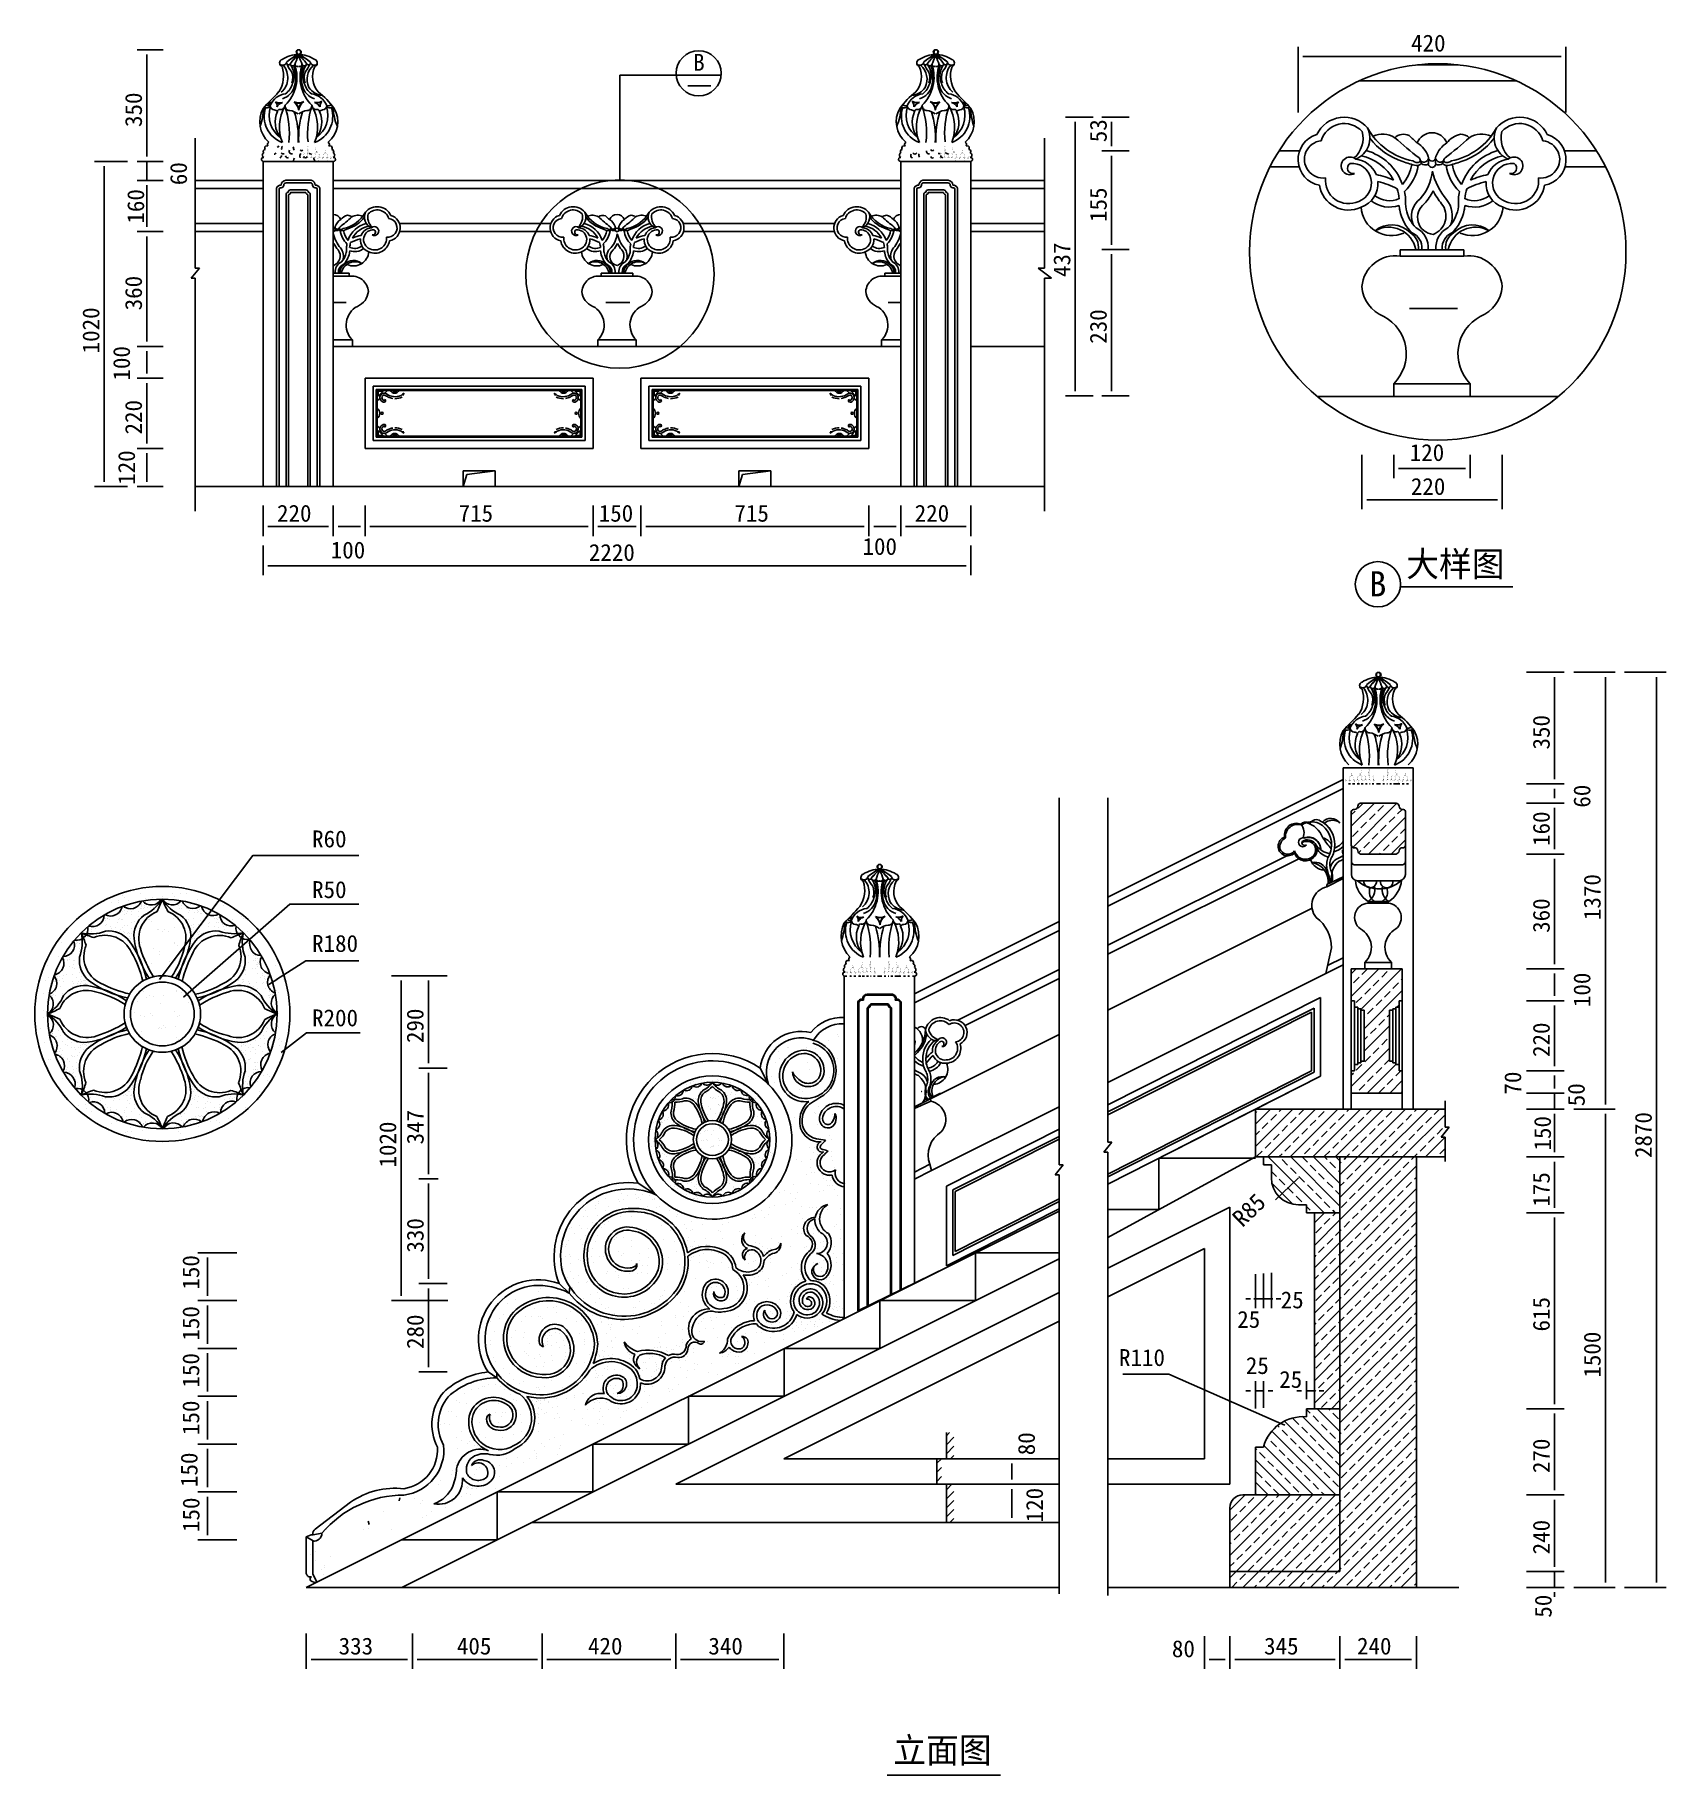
# Model space of a CAD drawing. Header units: metres. Extents: x -351 to 4765, y -725 to 4733.
import ezdxf

# ---------------------------------------------------------------- set-up
doc = ezdxf.new("R2010")
doc.units = ezdxf.units.M
for name, color, linetype in [('2', 2, 'Continuous'), ('3', 3, 'Continuous'), ('4', 4, 'Continuous'), ('7', 7, 'Continuous'), ('BH', 3, 'Continuous'), ('DIM', 3, 'Continuous'), ('TEXT', 3, 'Continuous'), ('Z', 4, 'Continuous')]:
    doc.layers.add(name, color=color, linetype=linetype)

msp = doc.modelspace()

# ---------------------------------------------------------------- texts
at = {"layer": 'BH'}
for s, p in [('420', (3965.25, 4680.86)), ('120', (3960.98, 3396.69)), ('220', (3964.56, 3290.29)), ('220', (408.34, 3206.28)), ('715', (977.92, 3206.28)), ('150', (1417.28, 3206.28)), ('715', (1842.92, 3206.28)), ('220', (2408.34, 3206.28)), ('100', (576.8, 3090.88)), ('2220', (1386.31, 3083.34)), ('100', (2244.69, 3102.2)), ('25', (3556.36, 739.08)), ('25', (3419.98, 677.91)), ('25', (3446.87, 533.21)), ('25', (3551.68, 489.71)), ('333', (601.62, -346.57)), ('405', (972.52, -346.57)), ('420', (1383.71, -346.57)), ('340', (1761.21, -346.57)), ('80', (3215.09, -355)), ('345', (3504.15, -346.57)), ('240', (3795.61, -346.57))]:
    msp.add_text(s, height=53, dxfattribs=at).set_placement(p)
for s, rotation, p in [('350', 90, (-15.36, 4444.12)), ('53', 90, (3010.61, 4396.42)), ('60', 90, (125.84, 4261.66)), ('160', 90, (-8.46, 4141.14)), ('155', 90, (3010.61, 4146.28)), ('437', 90, (2896.5, 3973.52)), ('360', 90, (-15.36, 3869.12)), ('1020', 90, (-148.92, 3734.15)), ('230', 90, (3010.61, 3764.19)), ('100', 90, (-52.86, 3648.89)), ('220', 90, (-15.36, 3479.81)), ('120', 90, (-37.2, 3321.83)), ('350', 90, (4400.03, 2491.74)), ('60', 90, (4527.53, 2309.29)), ('160', 90, (4400.03, 2189.4)), ('1370', 90, (4559.66, 1956.77)), ('360', 90, (4400.03, 1916.74)), ('100', 90, (4527.53, 1683.8)), ('290', 90, (867.87, 1571.09)), ('220', 90, (4400.03, 1527.44)), ('70', 90, (4310.64, 1409.58)), ('50', 90, (4509.8, 1372.93)), ('1020', 90, (782.1, 1180.66)), ('347', 90, (868.21, 1253.16)), ('150', 90, (4403.85, 1234.08)), ('2870', 90, (4720.19, 1210.41)), ('175', 90, (4400.03, 1058.03)), ('R85', 43.96, (3436.06, 991.01)), ('330', 90, (868.21, 913.84)), ('150', 90, (164.49, 797.8)), ('615', 90, (4400.03, 666.5)), ('150', 90, (164.49, 637.91)), ('280', 90, (868.21, 611.62)), ('1500', 90, (4559.66, 521.77)), ('150', 90, (164.49, 490.61)), ('150', 90, (164.49, 341.7)), ('80', 90, (2785.32, 278.32)), ('150', 90, (159.14, 178.67)), ('270', 90, (4400.03, 222.44)), ('120', 90, (2810.57, 67.83)), ('150', 90, (165.14, 37.58)), ('150', 90, (165.14, 37.58)), ('240', 90, (4400.03, -32.56)), ('50', 90, (4406.03, -231.11))]:
    msp.add_text(s, height=53, rotation=rotation, dxfattribs=at).set_placement(p)
at = {"layer": 'DIM'}
for s, p in [('B', (1713.69, 4620.58)), ('R60', (518.3, 2184.82)), ('R50', (518.3, 2025.87)), ('R180', (518.3, 1857.18)), ('R200', (518.3, 1623.62)), ('R110', (3049.05, 558.3))]:
    msp.add_text(s, height=53, dxfattribs=at).set_placement(p)
at = {"layer": 'Z'}
for s, p in [('大样图', (3950.13, 3033.92)), ('B', (3833.87, 2971.95)), ('立面图', (2341.38, -686.24))]:
    msp.add_text(s, height=79, dxfattribs=at).set_placement(p)

# ---------------------------------------------------------------- linework, layer by layer
for p, q in [((39.82, 1770.64), (57.88, 1794.6)), ((382.18, 1754.29), (407.41, 1770.53)), ((115.39, 1715.54), (137.97, 1735.3)), ((421.02, 1541.13), (444.68, 1559.58)), ((3540.28, 1079.65), (3561.87, 1100.48)), ((3569.76, 372.64), (3542.29, 384.69))]:
    msp.add_line(p, q)
at = {"layer": '2'}
for p, q in [((2815.49, 3316.23), (152.08, 3316.23)), ((500.28, -136.15), (2861.16, -136.15)), ((3014, -136.15), (4115.05, -136.15))]:
    msp.add_line(p, q, dxfattribs=at)
at = {"layer": '3'}
for p, q in [((152.08, 4409.27), (152.08, 4022.72)), ((503.75, 4377.35), (503.75, 4377.35)), ((503.78, 4382.03), (503.78, 4382.03)), ((503.85, 4371.66), (503.85, 4371.66)), ((503.88, 4374.3), (503.88, 4374.3)), ((503.95, 4377.34), (503.95, 4377.34)), ((504.01, 4378.15), (504.01, 4378.15)), ((504.14, 4382.01), (504.14, 4382.01)), ((504.6, 4369.79), (504.6, 4369.79)), ((504.82, 4381.89), (504.82, 4381.89)), ((505.3, 4371.51), (505.3, 4371.51)), ((505.37, 4374.26), (505.37, 4374.26)), ((505.47, 4371.45), (505.47, 4371.45)), ((505.57, 4382.34), (505.57, 4382.34)), ((505.67, 4371.84), (505.67, 4371.84)), ((506.45, 4368.38), (506.45, 4368.38)), ((506.51, 4371.31), (506.51, 4371.31)), ((506.58, 4372.23), (506.58, 4372.23)), ((528.85, 4373.55), (528.85, 4373.55)), ((528.87, 4377.29), (528.87, 4377.29)), ((529.07, 4378.7), (529.07, 4378.7)), ((529.89, 4373.41), (529.89, 4373.41)), ((531.86, 4367.26), (531.86, 4367.26)), ((532.39, 4367.91), (532.39, 4367.91)), ((532.56, 4368.1), (532.56, 4368.1)), ((533.43, 4367.77), (533.43, 4367.77)), ((533.45, 4368.24), (533.45, 4368.24)), ((533.82, 4368.58), (533.82, 4368.58)), ((559.52, 4369.51), (559.52, 4369.51)), ((559.81, 4369.15), (559.81, 4369.15)), ((560.66, 4369.69), (560.66, 4369.69)), ((2502, 4377.35), (2502, 4377.35)), ((2502.02, 4382.03), (2502.02, 4382.03)), ((2502.09, 4371.66), (2502.09, 4371.66)), ((2502.13, 4374.3), (2502.13, 4374.3)), ((2502.2, 4377.34), (2502.2, 4377.34)), ((2502.25, 4378.15), (2502.25, 4378.15)), ((2502.38, 4382.01), (2502.38, 4382.01)), ((2502.84, 4369.79), (2502.84, 4369.79)), ((2503.06, 4381.89), (2503.06, 4381.89)), ((2503.54, 4371.51), (2503.54, 4371.51)), ((2503.62, 4374.26), (2503.62, 4374.26)), ((2503.71, 4371.45), (2503.71, 4371.45)), ((2503.81, 4382.34), (2503.81, 4382.34)), ((2503.91, 4371.84), (2503.91, 4371.84)), ((2504.7, 4368.38), (2504.7, 4368.38)), ((2504.75, 4371.31), (2504.75, 4371.31)), ((2504.82, 4372.23), (2504.82, 4372.23)), ((2527.09, 4373.55), (2527.09, 4373.55)), ((2527.11, 4377.29), (2527.11, 4377.29)), ((2527.31, 4378.7), (2527.31, 4378.7)), ((2528.13, 4373.41), (2528.13, 4373.41)), ((2530.11, 4367.26), (2530.11, 4367.26)), ((2530.63, 4367.91), (2530.63, 4367.91)), ((2530.8, 4368.1), (2530.8, 4368.1)), ((2531.67, 4367.77), (2531.67, 4367.77)), ((2531.69, 4368.24), (2531.69, 4368.24)), ((2532.06, 4368.58), (2532.06, 4368.58)), ((2557.77, 4369.51), (2557.77, 4369.51)), ((2558.06, 4369.15), (2558.06, 4369.15)), ((2558.9, 4369.69), (2558.9, 4369.69)), ((2815.49, 4409.27), (2815.49, 4022.72)), ((387.64, 4336.23), (381.92, 4336.23)), ((401.18, 4336.23), (394.49, 4336.23)), ((416.48, 4336.23), (408.88, 4336.23)), ((427.94, 4336.23), (420.95, 4336.23)), ((440.17, 4336.23), (434.79, 4336.23)), ((449.34, 4336.23), (447.02, 4336.23)), ((461.49, 4336.23), (456.19, 4336.23)), ((482.06, 4336.23), (469.2, 4336.23)), ((488.03, 4347.3), (488.03, 4347.3)), ((489.24, 4347.69), (489.24, 4347.69)), ((495.07, 4336.23), (489.77, 4336.23)), ((489.95, 4345.49), (489.95, 4345.49)), ((490.07, 4349.35), (490.07, 4349.35)), ((490.3, 4344.76), (490.3, 4344.76)), ((490.82, 4350.97), (490.82, 4350.97)), ((490.87, 4347.48), (490.87, 4347.48)), ((491.07, 4349.23), (491.07, 4349.23)), ((491.09, 4352.63), (491.09, 4352.63)), ((491.18, 4351.31), (491.18, 4351.31)), ((491.26, 4358.64), (491.26, 4358.64)), ((491.26, 4357.31), (491.26, 4357.31)), ((491.91, 4349.77), (491.91, 4349.77)), ((491.91, 4347.34), (491.91, 4347.34)), ((492.06, 4362.86), (492.06, 4362.86)), ((492.61, 4351.35), (492.61, 4351.35)), ((493, 4360.24), (493, 4360.24)), ((493.37, 4360.57), (493.37, 4360.57)), ((500.49, 4347.28), (500.49, 4347.28)), ((504.24, 4336.23), (501.92, 4336.23)), ((502.82, 4361.44), (502.82, 4361.44)), ((503.11, 4362.24), (503.11, 4362.24)), ((503.13, 4351.18), (503.13, 4351.18)), ((503.38, 4358.89), (503.38, 4358.89)), ((503.48, 4362.57), (503.48, 4362.57)), ((503.48, 4351), (503.48, 4351)), ((503.51, 4362.74), (503.51, 4362.74)), ((503.53, 4349.21), (503.53, 4349.21)), ((503.7, 4356.15), (503.7, 4356.15)), ((503.72, 4357.29), (503.72, 4357.29)), ((504.37, 4349.75), (504.37, 4349.75)), ((504.52, 4350.86), (504.52, 4350.86)), ((504.67, 4366.38), (504.67, 4366.38)), ((505.2, 4349.62), (505.2, 4349.62)), ((505.34, 4362.3), (505.34, 4362.3)), ((505.47, 4364.4), (505.47, 4364.4)), ((505.54, 4361.08), (505.54, 4361.08)), ((505.82, 4349.11), (505.82, 4349.11)), ((506.33, 4364.52), (506.33, 4364.52)), ((516.47, 4336.23), (511.09, 4336.23)), ((512.95, 4347.25), (512.95, 4347.25)), ((514.25, 4349.58), (514.25, 4349.58)), ((515.14, 4358.73), (515.14, 4358.73)), ((515.29, 4349.44), (515.29, 4349.44)), ((515.31, 4351.62), (515.31, 4351.62)), ((515.51, 4359.06), (515.51, 4359.06)), ((515.98, 4349.19), (515.98, 4349.19)), ((516.09, 4354.52), (516.09, 4354.52)), ((516.18, 4357.27), (516.18, 4357.27)), ((516.18, 4349.07), (516.18, 4349.07)), ((516.3, 4352.92), (516.3, 4352.92)), ((516.31, 4359.67), (516.31, 4359.67)), ((516.83, 4349.72), (516.83, 4349.72)), ((518, 4349.09), (518, 4349.09)), ((519.24, 4362.48), (519.24, 4362.48)), ((519.33, 4348.04), (519.33, 4348.04)), ((542.38, 4336.23), (523.32, 4336.23)), ((523.99, 4347.02), (523.99, 4347.02)), ((525.01, 4348.16), (525.01, 4348.16)), ((526.05, 4348.03), (526.05, 4348.03)), ((526.69, 4348.9), (526.69, 4348.9)), ((527.07, 4360.46), (527.07, 4360.46)), ((527.9, 4352.96), (527.9, 4352.96)), ((528.44, 4349.16), (528.44, 4349.16)), ((528.63, 4357.25), (528.63, 4357.25)), ((528.7, 4358.03), (528.7, 4358.03)), ((529.07, 4349.7), (529.07, 4349.7)), ((529.28, 4349.7), (529.28, 4349.7)), ((529.44, 4350.04), (529.44, 4350.04)), ((529.52, 4350.68), (529.52, 4350.68)), ((529.9, 4362.24), (529.9, 4362.24)), ((530.25, 4362.25), (530.25, 4362.25)), ((530.54, 4362.97), (530.54, 4362.97)), ((531.59, 4362.83), (531.59, 4362.83)), ((531.71, 4366.65), (531.71, 4366.65)), ((532.43, 4364.24), (532.43, 4364.24)), ((533.29, 4364.19), (533.29, 4364.19)), ((534.13, 4364.73), (534.13, 4364.73)), ((535.36, 4362.73), (535.36, 4362.73)), ((535.73, 4363.07), (535.73, 4363.07)), ((535.78, 4346.75), (535.78, 4346.75)), ((535.85, 4336.38), (535.85, 4336.38)), ((536.82, 4346.61), (536.82, 4346.61)), ((536.95, 4337.07), (536.95, 4337.07)), ((537.2, 4344.78), (537.2, 4344.78)), ((537.67, 4339.13), (537.67, 4339.13)), ((537.86, 4347.21), (537.86, 4347.21)), ((538.51, 4339.66), (538.51, 4339.66)), ((538.91, 4336.93), (538.91, 4336.93)), ((539.28, 4337.26), (539.28, 4337.26)), ((539.63, 4359.38), (539.63, 4359.38)), ((539.87, 4350.64), (539.87, 4350.64)), ((540.12, 4358.34), (540.12, 4358.34)), ((540.51, 4356.48), (540.51, 4356.48)), ((540.86, 4337.18), (540.86, 4337.18)), ((540.9, 4349.14), (540.9, 4349.14)), ((541.09, 4357.22), (541.09, 4357.22)), ((541.38, 4351.19), (541.38, 4351.19)), ((541.55, 4353.87), (541.55, 4353.87)), ((541.74, 4349.68), (541.74, 4349.68)), ((542.45, 4348.66), (542.45, 4348.66)), ((543.46, 4348.36), (543.46, 4348.36)), ((549.47, 4346.6), (549.47, 4346.6)), ((556.77, 4336.23), (550.08, 4336.23)), ((550.26, 4346.61), (550.26, 4346.61)), ((550.3, 4344.83), (550.3, 4344.83)), ((550.32, 4347.18), (550.32, 4347.18)), ((551.21, 4348.19), (551.21, 4348.19)), ((551.58, 4348.53), (551.58, 4348.53)), ((551.74, 4344.11), (551.74, 4344.11)), ((551.93, 4344.62), (551.93, 4344.62)), ((552.71, 4336.84), (552.71, 4336.84)), ((553.08, 4348.4), (553.08, 4348.4)), ((553.31, 4337.16), (553.31, 4337.16)), ((553.35, 4349.12), (553.35, 4349.12)), ((553.4, 4357.46), (553.4, 4357.46)), ((553.55, 4357.2), (553.55, 4357.2)), ((553.57, 4350.36), (553.57, 4350.36)), ((553.77, 4357.8), (553.77, 4357.8)), ((553.77, 4349.56), (553.77, 4349.56)), ((554.2, 4349.66), (554.2, 4349.66)), ((554.82, 4349.42), (554.82, 4349.42)), ((555.04, 4337.17), (555.04, 4337.17)), ((557.5, 4361.22), (557.5, 4361.22)), ((557.87, 4361.56), (557.87, 4361.56)), ((558.2, 4364.14), (558.2, 4364.14)), ((558.7, 4363.84), (558.7, 4363.84)), ((559.04, 4364.68), (559.04, 4364.68)), ((559.31, 4364.36), (559.31, 4364.36)), ((559.86, 4363.38), (559.86, 4363.38)), ((560.35, 4364.23), (560.35, 4364.23)), ((561.39, 4362.2), (561.39, 4362.2)), ((561.4, 4361.77), (561.4, 4361.77)), ((562.77, 4347.16), (562.77, 4347.16)), ((563.44, 4348.36), (563.44, 4348.36)), ((569.34, 4336.23), (563.62, 4336.23)), ((563.81, 4359.92), (563.81, 4359.92)), ((563.88, 4359.8), (563.88, 4359.8)), ((564.54, 4348.14), (564.54, 4348.14)), ((565.04, 4344.63), (565.04, 4344.63)), ((565.58, 4348), (565.58, 4348)), ((565.59, 4346.85), (565.59, 4346.85)), ((565.76, 4338.67), (565.76, 4338.67)), ((565.77, 4337.13), (565.77, 4337.13)), ((565.79, 4354.29), (565.79, 4354.29)), ((565.81, 4349.1), (565.81, 4349.1)), ((566, 4357.18), (566, 4357.18)), ((566.01, 4346.38), (566.01, 4346.38)), ((566.14, 4350.23), (566.14, 4350.23)), ((566.24, 4337.56), (566.24, 4337.56)), ((566.39, 4357.94), (566.39, 4357.94)), ((566.6, 4358.22), (566.6, 4358.22)), ((566.65, 4349.63), (566.65, 4349.63)), ((567.28, 4337.42), (567.28, 4337.42)), ((567.33, 4348.44), (567.33, 4348.44)), ((568.3, 4347.64), (568.3, 4347.64)), ((568.46, 4336.6), (568.46, 4336.6)), ((575.23, 4347.14), (575.23, 4347.14)), ((575.31, 4346.72), (575.31, 4346.72)), ((576.35, 4346.58), (576.35, 4346.58)), ((576.65, 4346.12), (576.65, 4346.12)), ((577.45, 4350.44), (577.45, 4350.44)), ((577.49, 4344.6), (577.49, 4344.6)), ((578.27, 4349.07), (578.27, 4349.07)), ((579.07, 4346.23), (579.07, 4346.23)), ((579.19, 4348.12), (579.19, 4348.12)), ((2380.16, 4336.23), (2385.88, 4336.23)), ((2392.73, 4336.23), (2399.42, 4336.23)), ((2407.13, 4336.23), (2426.18, 4336.23)), ((2433.03, 4336.23), (2438.41, 4336.23)), ((2445.26, 4336.23), (2447.59, 4336.23)), ((2454.43, 4336.23), (2459.73, 4336.23)), ((2467.44, 4336.23), (2480.31, 4336.23)), ((2486.28, 4347.3), (2486.28, 4347.3)), ((2487.48, 4347.69), (2487.48, 4347.69)), ((2488.01, 4336.23), (2493.31, 4336.23)), ((2488.19, 4345.49), (2488.19, 4345.49)), ((2488.31, 4349.35), (2488.31, 4349.35)), ((2488.54, 4344.76), (2488.54, 4344.76)), ((2489.06, 4350.97), (2489.06, 4350.97)), ((2489.11, 4347.48), (2489.11, 4347.48)), ((2489.31, 4349.23), (2489.31, 4349.23)), ((2489.33, 4352.63), (2489.33, 4352.63)), ((2489.43, 4351.31), (2489.43, 4351.31)), ((2489.5, 4358.64), (2489.5, 4358.64)), ((2489.51, 4357.31), (2489.51, 4357.31)), ((2490.15, 4347.34), (2490.15, 4347.34)), ((2490.16, 4349.77), (2490.16, 4349.77)), ((2490.3, 4362.86), (2490.3, 4362.86)), ((2490.85, 4351.35), (2490.85, 4351.35)), ((2491.24, 4360.24), (2491.24, 4360.24)), ((2491.61, 4360.57), (2491.61, 4360.57)), ((2498.73, 4347.28), (2498.73, 4347.28)), ((2500.16, 4336.23), (2502.48, 4336.23)), ((2501.07, 4361.44), (2501.07, 4361.44)), ((2501.36, 4362.24), (2501.36, 4362.24)), ((2501.37, 4351.18), (2501.37, 4351.18)), ((2501.62, 4358.89), (2501.62, 4358.89)), ((2501.72, 4362.57), (2501.72, 4362.57)), ((2501.72, 4351), (2501.72, 4351)), ((2501.75, 4362.74), (2501.75, 4362.74)), ((2501.77, 4349.21), (2501.77, 4349.21)), ((2501.94, 4356.15), (2501.94, 4356.15)), ((2501.96, 4357.29), (2501.96, 4357.29)), ((2502.61, 4349.75), (2502.61, 4349.75)), ((2502.76, 4350.86), (2502.76, 4350.86)), ((2502.91, 4366.38), (2502.91, 4366.38)), ((2503.44, 4349.62), (2503.44, 4349.62)), ((2503.58, 4362.3), (2503.58, 4362.3)), ((2503.71, 4364.4), (2503.71, 4364.4)), ((2503.78, 4361.08), (2503.78, 4361.08)), ((2504.07, 4349.11), (2504.07, 4349.11)), ((2504.57, 4364.52), (2504.57, 4364.52)), ((2509.33, 4336.23), (2514.71, 4336.23)), ((2511.19, 4347.25), (2511.19, 4347.25)), ((2512.49, 4349.58), (2512.49, 4349.58)), ((2513.38, 4358.73), (2513.38, 4358.73)), ((2513.53, 4349.44), (2513.53, 4349.44)), ((2513.55, 4351.62), (2513.55, 4351.62)), ((2513.75, 4359.06), (2513.75, 4359.06)), ((2514.23, 4349.19), (2514.23, 4349.19)), ((2514.33, 4354.52), (2514.33, 4354.52)), ((2514.42, 4357.27), (2514.42, 4357.27)), ((2514.42, 4349.07), (2514.42, 4349.07)), ((2514.54, 4352.92), (2514.54, 4352.92)), ((2514.55, 4359.67), (2514.55, 4359.67)), ((2515.07, 4349.72), (2515.07, 4349.72)), ((2516.25, 4349.09), (2516.25, 4349.09)), ((2517.48, 4362.48), (2517.48, 4362.48)), ((2517.57, 4348.04), (2517.57, 4348.04)), ((2521.56, 4336.23), (2528.55, 4336.23)), ((2522.23, 4347.02), (2522.23, 4347.02)), ((2523.26, 4348.16), (2523.26, 4348.16)), ((2524.3, 4348.03), (2524.3, 4348.03)), ((2524.94, 4348.9), (2524.94, 4348.9)), ((2525.31, 4360.46), (2525.31, 4360.46)), ((2526.14, 4352.96), (2526.14, 4352.96)), ((2526.68, 4349.16), (2526.68, 4349.16)), ((2526.88, 4357.25), (2526.88, 4357.25)), ((2526.94, 4358.03), (2526.94, 4358.03)), ((2527.32, 4349.7), (2527.32, 4349.7)), ((2527.53, 4349.7), (2527.53, 4349.7)), ((2527.69, 4350.04), (2527.69, 4350.04)), ((2527.76, 4350.68), (2527.76, 4350.68)), ((2528.14, 4362.24), (2528.14, 4362.24)), ((2528.49, 4362.25), (2528.49, 4362.25)), ((2528.79, 4362.97), (2528.79, 4362.97)), ((2529.83, 4362.83), (2529.83, 4362.83)), ((2529.95, 4366.65), (2529.95, 4366.65)), ((2530.68, 4364.24), (2530.68, 4364.24)), ((2531.53, 4364.19), (2531.53, 4364.19)), ((2532.37, 4364.73), (2532.37, 4364.73)), ((2533.02, 4336.23), (2540.62, 4336.23)), ((2533.6, 4362.73), (2533.6, 4362.73)), ((2533.97, 4363.07), (2533.97, 4363.07)), ((2534.02, 4346.75), (2534.02, 4346.75)), ((2534.09, 4336.38), (2534.09, 4336.38)), ((2535.06, 4346.61), (2535.06, 4346.61)), ((2535.2, 4337.07), (2535.2, 4337.07)), ((2535.45, 4344.78), (2535.45, 4344.78)), ((2535.91, 4339.13), (2535.91, 4339.13)), ((2536.1, 4347.21), (2536.1, 4347.21)), ((2536.75, 4339.66), (2536.75, 4339.66)), ((2537.16, 4336.93), (2537.16, 4336.93)), ((2537.52, 4337.26), (2537.52, 4337.26)), ((2537.87, 4359.38), (2537.87, 4359.38)), ((2538.11, 4350.64), (2538.11, 4350.64)), ((2538.36, 4358.34), (2538.36, 4358.34)), ((2538.75, 4356.48), (2538.75, 4356.48)), ((2539.1, 4337.18), (2539.1, 4337.18)), ((2539.14, 4349.14), (2539.14, 4349.14)), ((2539.33, 4357.22), (2539.33, 4357.22)), ((2539.62, 4351.19), (2539.62, 4351.19)), ((2539.79, 4353.87), (2539.79, 4353.87)), ((2539.98, 4349.68), (2539.98, 4349.68)), ((2540.69, 4348.66), (2540.69, 4348.66)), ((2541.7, 4348.36), (2541.7, 4348.36)), ((2547.71, 4346.6), (2547.71, 4346.6)), ((2548.33, 4336.23), (2555.02, 4336.23)), ((2548.5, 4346.61), (2548.5, 4346.61)), ((2548.55, 4344.83), (2548.55, 4344.83)), ((2548.56, 4347.18), (2548.56, 4347.18)), ((2549.45, 4348.19), (2549.45, 4348.19)), ((2549.82, 4348.53), (2549.82, 4348.53)), ((2549.98, 4344.11), (2549.98, 4344.11)), ((2550.17, 4344.62), (2550.17, 4344.62)), ((2550.95, 4336.84), (2550.95, 4336.84)), ((2551.33, 4348.4), (2551.33, 4348.4)), ((2551.56, 4337.16), (2551.56, 4337.16)), ((2551.6, 4349.12), (2551.6, 4349.12)), ((2551.64, 4357.46), (2551.64, 4357.46)), ((2551.79, 4357.2), (2551.79, 4357.2)), ((2551.81, 4350.36), (2551.81, 4350.36)), ((2552.01, 4357.8), (2552.01, 4357.8)), ((2552.02, 4349.56), (2552.02, 4349.56)), ((2552.44, 4349.66), (2552.44, 4349.66)), ((2553.06, 4349.42), (2553.06, 4349.42)), ((2553.28, 4337.17), (2553.28, 4337.17)), ((2555.74, 4361.22), (2555.74, 4361.22)), ((2556.11, 4361.56), (2556.11, 4361.56)), ((2556.44, 4364.14), (2556.44, 4364.14)), ((2556.95, 4363.84), (2556.95, 4363.84)), ((2557.28, 4364.68), (2557.28, 4364.68)), ((2557.55, 4364.36), (2557.55, 4364.36)), ((2558.1, 4363.38), (2558.1, 4363.38)), ((2558.59, 4364.23), (2558.59, 4364.23)), ((2559.63, 4362.2), (2559.63, 4362.2)), ((2559.64, 4361.77), (2559.64, 4361.77)), ((2561.02, 4347.16), (2561.02, 4347.16)), ((2561.68, 4348.36), (2561.68, 4348.36)), ((2561.86, 4336.23), (2567.59, 4336.23)), ((2562.06, 4359.92), (2562.06, 4359.92)), ((2562.12, 4359.8), (2562.12, 4359.8)), ((2562.78, 4348.14), (2562.78, 4348.14)), ((2563.28, 4344.63), (2563.28, 4344.63)), ((2563.82, 4348), (2563.82, 4348)), ((2563.84, 4346.85), (2563.84, 4346.85)), ((2564, 4338.67), (2564, 4338.67)), ((2564.01, 4337.13), (2564.01, 4337.13)), ((2564.03, 4354.29), (2564.03, 4354.29)), ((2564.05, 4349.1), (2564.05, 4349.1)), ((2564.25, 4357.18), (2564.25, 4357.18)), ((2564.26, 4346.38), (2564.26, 4346.38)), ((2564.38, 4350.23), (2564.38, 4350.23)), ((2564.48, 4337.56), (2564.48, 4337.56)), ((2564.63, 4357.94), (2564.63, 4357.94)), ((2564.85, 4358.22), (2564.85, 4358.22)), ((2564.89, 4349.63), (2564.89, 4349.63)), ((2565.52, 4337.42), (2565.52, 4337.42)), ((2565.58, 4348.44), (2565.58, 4348.44)), ((2566.54, 4347.64), (2566.54, 4347.64)), ((2566.7, 4336.6), (2566.7, 4336.6)), ((2573.47, 4347.14), (2573.47, 4347.14)), ((2573.55, 4346.72), (2573.55, 4346.72)), ((2574.59, 4346.58), (2574.59, 4346.58)), ((2574.89, 4346.12), (2574.89, 4346.12)), ((2575.69, 4350.44), (2575.69, 4350.44)), ((2575.74, 4344.6), (2575.74, 4344.6)), ((2576.51, 4349.07), (2576.51, 4349.07)), ((2577.31, 4346.23), (2577.31, 4346.23)), ((2577.43, 4348.12), (2577.43, 4348.12)), ((514.5, 4269.06), (436.7, 4269.06)), ((2435, 4269.06), (2512.8, 4269.06)), ((414.75, 4250.62), (414.75, 3316.23)), ((444.75, 4231.32), (444.75, 3316.23)), ((498.25, 4239.06), (451.26, 4239.06)), ((504.75, 3316.23), (504.75, 4231.32)), ((534.75, 3316.23), (534.75, 4250.62)), ((2414.75, 3316.23), (2414.75, 4250.62)), ((2444.75, 3316.23), (2444.75, 4231.32)), ((2451.26, 4239.06), (2498.25, 4239.06)), ((2504.75, 4231.32), (2504.75, 3316.23)), ((2534.75, 4250.62), (2534.75, 3316.23)), ((164.77, 4001.09), (139.39, 3969.62)), ((152.08, 4022.72), (152.08, 4001.09)), ((152.08, 4001.09), (164.77, 4001.09)), ((2815.49, 4001.09), (2795.46, 4001.09)), ((2795.46, 4001.09), (2837.65, 3969.62)), ((2815.49, 4022.72), (2815.49, 4001.09)), ((3930.97, 4039.15), (4130.97, 4039.15)), ((139.39, 3969.62), (152.08, 3969.62)), ((152.08, 3969.62), (152.08, 3931.55)), ((152.08, 3931.55), (152.08, 3239.04)), ((584.75, 3976.23), (634.75, 3976.23)), ((1424.75, 3976.23), (1524.75, 3976.23)), ((2364.75, 3976.23), (2314.75, 3976.23)), ((2837.65, 3969.62), (2815.49, 3969.62)), ((2815.49, 3969.62), (2815.49, 3931.55)), ((2815.49, 3931.55), (2815.49, 3239.04)), ((584.75, 3893.91), (624.74, 3893.91)), ((1439.22, 3893.91), (1514.74, 3893.91)), ((2364.75, 3893.91), (2324.77, 3893.91)), ((3959.91, 3874.52), (4110.95, 3874.52)), ((584.75, 3776.23), (644.75, 3776.23)), ((1414.75, 3776.23), (1534.75, 3776.23)), ((2364.75, 3776.23), (2304.75, 3776.23)), ((709.75, 3461.23), (709.75, 3631.23)), ((709.75, 3631.23), (1374.75, 3631.23)), ((719.75, 3471.23), (719.75, 3621.23)), ((719.75, 3621.23), (1364.75, 3621.23)), ((754.71, 3618.23), (722.75, 3618.23)), ((722.75, 3615.77), (722.75, 3584.6)), ((725.75, 3615.77), (725.75, 3599.7)), ((725.75, 3599.7), (740.8, 3615.64)), ((740.8, 3615.64), (725.75, 3615.64)), ((746.05, 3609.11), (754.71, 3618.23)), ((1338.46, 3609.11), (1329.79, 3618.23)), ((1329.79, 3618.23), (1361.75, 3618.23)), ((1358.75, 3599.7), (1343.71, 3615.64)), ((1343.71, 3615.64), (1358.75, 3615.64)), ((1358.75, 3615.77), (1358.75, 3599.7)), ((1361.75, 3615.77), (1361.75, 3584.6)), ((1364.75, 3621.23), (1364.75, 3471.23)), ((1374.75, 3631.23), (1374.75, 3461.23)), ((1574.75, 3631.23), (1574.75, 3461.23)), ((2239.75, 3631.23), (1574.75, 3631.23)), ((1584.75, 3621.23), (1584.75, 3471.23)), ((2229.75, 3621.23), (1584.75, 3621.23)), ((1619.71, 3618.23), (1587.75, 3618.23)), ((1587.75, 3615.77), (1587.75, 3584.6)), ((1590.75, 3615.77), (1590.75, 3599.7)), ((1590.75, 3599.7), (1605.8, 3615.64)), ((1605.8, 3615.64), (1590.75, 3615.64)), ((1611.05, 3609.11), (1619.71, 3618.23)), ((2203.46, 3609.11), (2194.79, 3618.23)), ((2194.79, 3618.23), (2226.75, 3618.23)), ((2223.75, 3599.7), (2208.71, 3615.64)), ((2208.71, 3615.64), (2223.75, 3615.64)), ((2223.75, 3615.77), (2223.75, 3599.7)), ((2226.75, 3615.77), (2226.75, 3584.6)), ((2229.75, 3471.23), (2229.75, 3621.23)), ((2239.75, 3461.23), (2239.75, 3631.23)), ((3910.97, 3639.15), (4150.97, 3639.15)), ((722.75, 3584.6), (731.23, 3593.52)), ((1361.75, 3584.6), (1353.27, 3593.52)), ((1587.75, 3584.6), (1596.23, 3593.52)), ((2226.75, 3584.6), (2218.27, 3593.52)), ((722.75, 3476.69), (722.75, 3507.86)), ((722.75, 3507.86), (731.23, 3498.93)), ((1361.75, 3507.86), (1353.27, 3498.93)), ((1361.75, 3476.69), (1361.75, 3507.86)), ((1587.75, 3476.69), (1587.75, 3507.86)), ((1587.75, 3507.86), (1596.23, 3498.93)), ((2226.75, 3507.86), (2218.27, 3498.93)), ((2226.75, 3476.69), (2226.75, 3507.86)), ((1374.75, 3461.23), (709.75, 3461.23)), ((1364.75, 3471.23), (719.75, 3471.23)), ((754.71, 3474.23), (722.75, 3474.23)), ((725.75, 3476.69), (725.75, 3492.76)), ((725.75, 3492.76), (740.8, 3476.82)), ((740.8, 3476.82), (725.75, 3476.82)), ((746.05, 3483.34), (754.71, 3474.23)), ((1338.46, 3483.34), (1329.79, 3474.23)), ((1329.79, 3474.23), (1361.75, 3474.23)), ((1358.75, 3492.76), (1343.71, 3476.82)), ((1343.71, 3476.82), (1358.75, 3476.82)), ((1358.75, 3476.69), (1358.75, 3492.76)), ((1574.75, 3461.23), (2239.75, 3461.23)), ((1584.75, 3471.23), (2229.75, 3471.23)), ((1619.71, 3474.23), (1587.75, 3474.23)), ((1590.75, 3476.69), (1590.75, 3492.76)), ((1590.75, 3492.76), (1605.8, 3476.82)), ((1605.8, 3476.82), (1590.75, 3476.82)), ((1611.05, 3483.34), (1619.71, 3474.23)), ((2203.46, 3483.34), (2194.79, 3474.23)), ((2194.79, 3474.23), (2226.75, 3474.23)), ((2223.75, 3492.76), (2208.71, 3476.82)), ((2208.71, 3476.82), (2223.75, 3476.82)), ((2223.75, 3476.69), (2223.75, 3492.76)), ((3771.93, 2405.85), (3771.93, 2405.85)), ((3772.15, 2405.56), (3772.15, 2405.56)), ((3772.53, 2404.81), (3772.53, 2404.81)), ((3772.75, 2401.92), (3772.75, 2401.92)), ((3774.66, 2407.43), (3774.66, 2407.43)), ((3774.72, 2407.54), (3774.72, 2407.54)), ((3777.14, 2409.39), (3777.14, 2409.39)), ((3777.15, 2409.82), (3777.15, 2409.82)), ((3777.88, 2417.32), (3777.88, 2417.32)), ((3778.19, 2411.85), (3778.19, 2411.85)), ((3778.68, 2411.01), (3778.68, 2411.01)), ((3778.72, 2416.78), (3778.72, 2416.78)), ((3779.01, 2417.14), (3779.01, 2417.14)), ((3779.23, 2411.99), (3779.23, 2411.99)), ((3779.5, 2412.31), (3779.5, 2412.31)), ((3779.83, 2411.46), (3779.83, 2411.46)), ((3780.34, 2411.77), (3780.34, 2411.77)), ((3780.67, 2409.18), (3780.67, 2409.18)), ((3781.04, 2408.85), (3781.04, 2408.85)), ((3784.77, 2405.43), (3784.77, 2405.43)), ((3784.99, 2404.83), (3784.99, 2404.83)), ((3785.14, 2405.09), (3785.14, 2405.09)), ((3797.45, 2404.85), (3797.45, 2404.85)), ((3798.03, 2404.11), (3798.03, 2404.11)), ((3798.42, 2405.97), (3798.42, 2405.97)), ((3798.9, 2407.01), (3798.9, 2407.01)), ((3802.81, 2410.69), (3802.81, 2410.69)), ((3803.18, 2410.36), (3803.18, 2410.36)), ((3804.41, 2412.35), (3804.41, 2412.35)), ((3804.72, 2416.2), (3804.72, 2416.2)), ((3805.09, 2415.87), (3805.09, 2415.87)), ((3805.11, 2415.4), (3805.11, 2415.4)), ((3805.25, 2411.82), (3805.25, 2411.82)), ((3805.98, 2415.72), (3805.98, 2415.72)), ((3806.1, 2411.87), (3806.1, 2411.87)), ((3806.15, 2415.53), (3806.15, 2415.53)), ((3806.67, 2414.89), (3806.67, 2414.89)), ((3806.83, 2414.27), (3806.83, 2414.27)), ((3806.95, 2410.46), (3806.95, 2410.46)), ((3807.99, 2410.6), (3807.99, 2410.6)), ((3808.29, 2409.88), (3808.29, 2409.88)), ((3808.64, 2409.87), (3808.64, 2409.87)), ((3808.65, 2421.04), (3808.65, 2421.04)), ((3809.47, 2426.33), (3809.47, 2426.33)), ((3809.67, 2424.92), (3809.67, 2424.92)), ((3809.69, 2421.18), (3809.69, 2421.18)), ((3809.84, 2405.66), (3809.84, 2405.66)), ((3809.9, 2404.87), (3809.9, 2404.87)), ((3811.47, 2408.08), (3811.47, 2408.08)), ((3819.3, 2410.11), (3819.3, 2410.11)), ((3822.23, 2407.29), (3822.23, 2407.29)), ((3822.36, 2404.9), (3822.36, 2404.9)), ((3822.45, 2402.14), (3822.45, 2402.14)), ((3823.03, 2406.69), (3823.03, 2406.69)), ((3823.4, 2406.35), (3823.4, 2406.35)), ((3831.96, 2419.86), (3831.96, 2419.86)), ((3832.03, 2418.94), (3832.03, 2418.94)), ((3832.08, 2416), (3832.08, 2416)), ((3832.21, 2412.15), (3832.21, 2412.15)), ((3832.87, 2419.47), (3832.87, 2419.47)), ((3832.97, 2429.97), (3832.97, 2429.97)), ((3833, 2408.71), (3833, 2408.71)), ((3833.07, 2419.08), (3833.07, 2419.08)), ((3833.07, 2412.03), (3833.07, 2412.03)), ((3833.16, 2421.89), (3833.16, 2421.89)), ((3833.2, 2409.93), (3833.2, 2409.93)), ((3833.24, 2419.13), (3833.24, 2419.13)), ((3833.72, 2429.52), (3833.72, 2429.52)), ((3833.87, 2414), (3833.87, 2414)), ((3833.93, 2417.42), (3833.93, 2417.42)), ((3834.4, 2429.63), (3834.4, 2429.63)), ((3834.53, 2425.78), (3834.53, 2425.78)), ((3834.58, 2424.96), (3834.58, 2424.96)), ((3834.65, 2421.93), (3834.65, 2421.93)), ((3834.69, 2419.29), (3834.69, 2419.29)), ((3834.76, 2429.66), (3834.76, 2429.66)), ((3834.78, 2424.98), (3834.78, 2424.98)), ((3834.82, 2404.92), (3834.82, 2404.92)), ((3834.84, 2403.78), (3834.84, 2403.78)), ((3835.03, 2410.37), (3835.03, 2410.37)), ((3835.06, 2410.2), (3835.06, 2410.2)), ((3835.16, 2406.51), (3835.16, 2406.51)), ((3835.42, 2409.86), (3835.42, 2409.86)), ((3835.71, 2409.07), (3835.71, 2409.07)), ((3845.17, 2408.2), (3845.17, 2408.2)), ((3845.54, 2407.86), (3845.54, 2407.86)), ((3846.48, 2410.49), (3846.48, 2410.49)), ((3847.27, 2404.94), (3847.27, 2404.94)), ((3847.28, 2406.27), (3847.28, 2406.27)), ((3878.54, 2406.27), (3878.54, 2406.27)), ((3878.54, 2404.94), (3878.54, 2404.94)), ((3879.33, 2410.49), (3879.33, 2410.49)), ((3880.28, 2407.86), (3880.28, 2407.86)), ((3880.65, 2408.2), (3880.65, 2408.2)), ((3890.1, 2409.07), (3890.1, 2409.07)), ((3890.39, 2409.86), (3890.39, 2409.86)), ((3890.66, 2406.51), (3890.66, 2406.51)), ((3890.76, 2410.2), (3890.76, 2410.2)), ((3890.78, 2410.37), (3890.78, 2410.37)), ((3890.97, 2403.78), (3890.97, 2403.78)), ((3891, 2404.92), (3891, 2404.92)), ((3891.03, 2424.98), (3891.03, 2424.98)), ((3891.05, 2429.66), (3891.05, 2429.66)), ((3891.12, 2419.29), (3891.12, 2419.29)), ((3891.16, 2421.93), (3891.16, 2421.93)), ((3891.23, 2424.96), (3891.23, 2424.96)), ((3891.29, 2425.78), (3891.29, 2425.78)), ((3891.41, 2429.63), (3891.41, 2429.63)), ((3891.88, 2417.42), (3891.88, 2417.42)), ((3891.95, 2414), (3891.95, 2414)), ((3892.09, 2429.52), (3892.09, 2429.52)), ((3892.58, 2419.13), (3892.58, 2419.13)), ((3892.61, 2409.93), (3892.61, 2409.93)), ((3892.65, 2421.89), (3892.65, 2421.89)), ((3892.75, 2419.08), (3892.75, 2419.08)), ((3892.75, 2412.03), (3892.75, 2412.03)), ((3892.82, 2408.71), (3892.82, 2408.71)), ((3892.85, 2429.97), (3892.85, 2429.97)), ((3892.94, 2419.47), (3892.94, 2419.47)), ((3893.61, 2412.15), (3893.61, 2412.15)), ((3893.73, 2416), (3893.73, 2416)), ((3893.79, 2418.94), (3893.79, 2418.94)), ((3893.86, 2419.86), (3893.86, 2419.86)), ((3902.41, 2406.35), (3902.41, 2406.35)), ((3902.78, 2406.69), (3902.78, 2406.69)), ((3903.37, 2402.14), (3903.37, 2402.14)), ((3903.45, 2404.9), (3903.45, 2404.9)), ((3903.58, 2407.29), (3903.58, 2407.29)), ((3906.51, 2410.11), (3906.51, 2410.11)), ((3914.35, 2408.08), (3914.35, 2408.08)), ((3915.91, 2404.87), (3915.91, 2404.87)), ((3915.98, 2405.66), (3915.98, 2405.66)), ((3916.13, 2421.18), (3916.13, 2421.18)), ((3916.14, 2424.92), (3916.14, 2424.92)), ((3916.34, 2426.33), (3916.34, 2426.33)), ((3917.17, 2421.04), (3917.17, 2421.04)), ((3917.17, 2409.87), (3917.17, 2409.87)), ((3917.53, 2409.88), (3917.53, 2409.88)), ((3917.82, 2410.6), (3917.82, 2410.6)), ((3918.86, 2410.46), (3918.86, 2410.46)), ((3918.98, 2414.27), (3918.98, 2414.27)), ((3919.14, 2414.89), (3919.14, 2414.89)), ((3919.67, 2415.53), (3919.67, 2415.53)), ((3919.71, 2411.87), (3919.71, 2411.87)), ((3919.84, 2415.72), (3919.84, 2415.72)), ((3920.56, 2411.82), (3920.56, 2411.82)), ((3920.71, 2415.4), (3920.71, 2415.4)), ((3920.72, 2415.87), (3920.72, 2415.87)), ((3921.09, 2416.2), (3921.09, 2416.2)), ((3921.41, 2412.35), (3921.41, 2412.35)), ((3922.64, 2410.36), (3922.64, 2410.36)), ((3923.01, 2410.69), (3923.01, 2410.69)), ((3926.91, 2407.01), (3926.91, 2407.01)), ((3927.4, 2405.97), (3927.4, 2405.97)), ((3927.79, 2404.11), (3927.79, 2404.11)), ((3928.37, 2404.85), (3928.37, 2404.85)), ((3940.67, 2405.09), (3940.67, 2405.09)), ((3940.82, 2404.83), (3940.82, 2404.83)), ((3941.04, 2405.43), (3941.04, 2405.43)), ((3944.77, 2408.85), (3944.77, 2408.85)), ((3945.14, 2409.18), (3945.14, 2409.18)), ((3945.48, 2411.77), (3945.48, 2411.77)), ((3945.98, 2411.46), (3945.98, 2411.46)), ((3946.32, 2412.31), (3946.32, 2412.31)), ((3946.58, 2411.99), (3946.58, 2411.99)), ((3946.8, 2417.14), (3946.8, 2417.14)), ((3947.09, 2416.78), (3947.09, 2416.78)), ((3947.13, 2411.01), (3947.13, 2411.01)), ((3947.62, 2411.85), (3947.62, 2411.85)), ((3947.93, 2417.32), (3947.93, 2417.32)), ((3948.67, 2409.82), (3948.67, 2409.82)), ((3948.68, 2409.39), (3948.68, 2409.39)), ((3951.09, 2407.54), (3951.09, 2407.54)), ((3951.15, 2407.43), (3951.15, 2407.43)), ((3953.07, 2401.92), (3953.07, 2401.92)), ((3953.28, 2404.81), (3953.28, 2404.81)), ((3953.67, 2405.56), (3953.67, 2405.56)), ((3953.88, 2405.85), (3953.88, 2405.85)), ((3759.35, 2395.75), (3759.35, 2395.75)), ((3759.47, 2393.85), (3759.47, 2393.85)), ((3760.27, 2396.7), (3760.27, 2396.7)), ((3761.04, 2392.23), (3761.04, 2392.23)), ((3761.09, 2398.07), (3761.09, 2398.07)), ((3761.89, 2393.74), (3761.89, 2393.74)), ((3762.19, 2394.21), (3762.19, 2394.21)), ((3763.23, 2394.35), (3763.23, 2394.35)), ((3763.31, 2394.77), (3763.31, 2394.77)), ((3774.92, 2383.85), (3769.19, 2383.85)), ((3770.08, 2384.23), (3770.08, 2384.23)), ((3770.24, 2395.27), (3770.24, 2395.27)), ((3771.2, 2396.07), (3771.2, 2396.07)), ((3771.26, 2385.05), (3771.26, 2385.05)), ((3771.88, 2397.26), (3771.88, 2397.26)), ((3772.3, 2385.19), (3772.3, 2385.19)), ((3772.4, 2397.86), (3772.4, 2397.86)), ((3772.52, 2394), (3772.52, 2394)), ((3772.73, 2396.72), (3772.73, 2396.72)), ((3772.77, 2384.76), (3772.77, 2384.76)), ((3772.78, 2386.3), (3772.78, 2386.3)), ((3772.94, 2394.47), (3772.94, 2394.47)), ((3772.95, 2395.63), (3772.95, 2395.63)), ((3773.5, 2392.25), (3773.5, 2392.25)), ((3774, 2395.76), (3774, 2395.76)), ((3775.1, 2395.98), (3775.1, 2395.98)), ((3775.76, 2394.79), (3775.76, 2394.79)), ((3788.45, 2383.85), (3781.76, 2383.85)), ((3783.5, 2384.8), (3783.5, 2384.8)), ((3783.72, 2397.05), (3783.72, 2397.05)), ((3784.34, 2397.28), (3784.34, 2397.28)), ((3784.76, 2397.18), (3784.76, 2397.18)), ((3784.97, 2397.98), (3784.97, 2397.98)), ((3785.18, 2396.75), (3785.18, 2396.75)), ((3785.22, 2384.78), (3785.22, 2384.78)), ((3785.45, 2396.02), (3785.45, 2396.02)), ((3785.83, 2384.46), (3785.83, 2384.46)), ((3786.61, 2392.25), (3786.61, 2392.25)), ((3786.8, 2391.74), (3786.8, 2391.74)), ((3786.96, 2396.16), (3786.96, 2396.16)), ((3787.33, 2395.82), (3787.33, 2395.82)), ((3788.22, 2394.81), (3788.22, 2394.81)), ((3788.23, 2392.46), (3788.23, 2392.46)), ((3788.28, 2394.24), (3788.28, 2394.24)), ((3789.07, 2394.23), (3789.07, 2394.23)), ((3795.08, 2395.98), (3795.08, 2395.98)), ((3796.09, 2396.29), (3796.09, 2396.29)), ((3803.76, 2383.85), (3796.16, 2383.85)), ((3796.8, 2397.31), (3796.8, 2397.31)), ((3796.99, 2401.49), (3796.99, 2401.49)), ((3797.16, 2398.81), (3797.16, 2398.81)), ((3797.64, 2396.77), (3797.64, 2396.77)), ((3797.68, 2384.81), (3797.68, 2384.81)), ((3798.67, 2398.26), (3798.67, 2398.26)), ((3799.26, 2384.89), (3799.26, 2384.89)), ((3799.62, 2384.55), (3799.62, 2384.55)), ((3800.03, 2387.29), (3800.03, 2387.29)), ((3800.68, 2394.83), (3800.68, 2394.83)), ((3800.87, 2386.75), (3800.87, 2386.75)), ((3801.33, 2392.41), (3801.33, 2392.41)), ((3801.58, 2384.7), (3801.58, 2384.7)), ((3801.72, 2394.24), (3801.72, 2394.24)), ((3802.69, 2384.01), (3802.69, 2384.01)), ((3802.76, 2394.37), (3802.76, 2394.37)), ((3815.22, 2383.85), (3808.23, 2383.85)), ((3809.02, 2398.31), (3809.02, 2398.31)), ((3809.09, 2397.67), (3809.09, 2397.67)), ((3809.25, 2397.33), (3809.25, 2397.33)), ((3809.46, 2397.33), (3809.46, 2397.33)), ((3810.1, 2396.79), (3810.1, 2396.79)), ((3810.64, 2400.59), (3810.64, 2400.59)), ((3811.84, 2396.52), (3811.84, 2396.52)), ((3812.48, 2395.65), (3812.48, 2395.65)), ((3813.52, 2395.79), (3813.52, 2395.79)), ((3814.55, 2394.65), (3814.55, 2394.65)), ((3819.21, 2395.67), (3819.21, 2395.67)), ((3820.53, 2396.71), (3820.53, 2396.71)), ((3821.71, 2397.35), (3821.71, 2397.35)), ((3827.45, 2383.85), (3822.07, 2383.85)), ((3822.24, 2400.55), (3822.24, 2400.55)), ((3822.36, 2396.69), (3822.36, 2396.69)), ((3822.55, 2396.81), (3822.55, 2396.81)), ((3823.23, 2399.25), (3823.23, 2399.25)), ((3823.25, 2397.07), (3823.25, 2397.07)), ((3824.29, 2397.21), (3824.29, 2397.21)), ((3825.59, 2394.88), (3825.59, 2394.88)), ((3832.71, 2396.74), (3832.71, 2396.74)), ((3833.34, 2397.25), (3833.34, 2397.25)), ((3834.02, 2398.49), (3834.02, 2398.49)), ((3834.17, 2397.37), (3834.17, 2397.37)), ((3836.62, 2383.85), (3834.3, 2383.85)), ((3835.01, 2396.84), (3835.01, 2396.84)), ((3835.06, 2398.63), (3835.06, 2398.63)), ((3835.41, 2398.8), (3835.41, 2398.8)), ((3838.05, 2394.9), (3838.05, 2394.9)), ((3848.77, 2383.85), (3843.47, 2383.85)), ((3845.93, 2398.98), (3845.93, 2398.98)), ((3846.62, 2397.4), (3846.62, 2397.4)), ((3846.63, 2394.97), (3846.63, 2394.97)), ((3847.35, 2398.93), (3847.35, 2398.93)), ((3847.45, 2400.26), (3847.45, 2400.26)), ((3847.47, 2396.86), (3847.47, 2396.86)), ((3847.67, 2395.11), (3847.67, 2395.11)), ((3847.72, 2398.6), (3847.72, 2398.6)), ((3848.24, 2392.39), (3848.24, 2392.39)), ((3848.47, 2396.97), (3848.47, 2396.97)), ((3848.59, 2393.12), (3848.59, 2393.12)), ((3849.3, 2395.32), (3849.3, 2395.32)), ((3850.5, 2394.92), (3850.5, 2394.92)), ((3869.34, 2383.85), (3856.47, 2383.85)), ((3875.31, 2394.92), (3875.31, 2394.92)), ((3876.52, 2395.32), (3876.52, 2395.32)), ((3882.35, 2383.85), (3877.05, 2383.85)), ((3877.22, 2393.12), (3877.22, 2393.12)), ((3877.35, 2396.97), (3877.35, 2396.97)), ((3877.58, 2392.39), (3877.58, 2392.39)), ((3878.09, 2398.6), (3878.09, 2398.6)), ((3878.14, 2395.11), (3878.14, 2395.11)), ((3878.35, 2396.86), (3878.35, 2396.86)), ((3878.36, 2400.26), (3878.36, 2400.26)), ((3878.46, 2398.93), (3878.46, 2398.93)), ((3879.19, 2397.4), (3879.19, 2397.4)), ((3879.19, 2394.97), (3879.19, 2394.97)), ((3879.89, 2398.98), (3879.89, 2398.98)), ((3887.77, 2394.9), (3887.77, 2394.9)), ((3891.52, 2383.85), (3889.19, 2383.85)), ((3890.4, 2398.8), (3890.4, 2398.8)), ((3890.76, 2398.63), (3890.76, 2398.63)), ((3890.8, 2396.84), (3890.8, 2396.84)), ((3891.65, 2397.37), (3891.65, 2397.37)), ((3891.8, 2398.49), (3891.8, 2398.49)), ((3892.48, 2397.25), (3892.48, 2397.25)), ((3893.1, 2396.74), (3893.1, 2396.74)), ((3903.75, 2383.85), (3898.37, 2383.85)), ((3900.22, 2394.88), (3900.22, 2394.88)), ((3901.52, 2397.21), (3901.52, 2397.21)), ((3902.56, 2397.07), (3902.56, 2397.07)), ((3902.59, 2399.25), (3902.59, 2399.25)), ((3903.26, 2396.81), (3903.26, 2396.81)), ((3903.45, 2396.69), (3903.45, 2396.69)), ((3903.58, 2400.55), (3903.58, 2400.55)), ((3904.1, 2397.35), (3904.1, 2397.35)), ((3905.28, 2396.71), (3905.28, 2396.71)), ((3906.61, 2395.67), (3906.61, 2395.67)), ((3929.65, 2383.85), (3910.6, 2383.85)), ((3911.27, 2394.65), (3911.27, 2394.65)), ((3912.29, 2395.79), (3912.29, 2395.79)), ((3913.33, 2395.65), (3913.33, 2395.65)), ((3913.97, 2396.52), (3913.97, 2396.52)), ((3915.17, 2400.59), (3915.17, 2400.59)), ((3915.72, 2396.79), (3915.72, 2396.79)), ((3916.35, 2397.33), (3916.35, 2397.33)), ((3916.56, 2397.33), (3916.56, 2397.33)), ((3916.72, 2397.67), (3916.72, 2397.67)), ((3916.79, 2398.31), (3916.79, 2398.31)), ((3923.06, 2394.37), (3923.06, 2394.37)), ((3923.13, 2384.01), (3923.13, 2384.01)), ((3924.1, 2394.24), (3924.1, 2394.24)), ((3924.23, 2384.7), (3924.23, 2384.7)), ((3924.48, 2392.41), (3924.48, 2392.41)), ((3924.94, 2386.75), (3924.94, 2386.75)), ((3925.14, 2394.83), (3925.14, 2394.83)), ((3925.79, 2387.29), (3925.79, 2387.29)), ((3926.19, 2384.55), (3926.19, 2384.55)), ((3926.56, 2384.89), (3926.56, 2384.89)), ((3927.15, 2398.26), (3927.15, 2398.26)), ((3928.13, 2384.81), (3928.13, 2384.81)), ((3928.17, 2396.77), (3928.17, 2396.77)), ((3928.66, 2398.81), (3928.66, 2398.81)), ((3928.82, 2401.49), (3928.82, 2401.49)), ((3929.02, 2397.31), (3929.02, 2397.31)), ((3929.72, 2396.29), (3929.72, 2396.29)), ((3930.74, 2395.98), (3930.74, 2395.98)), ((3936.75, 2394.23), (3936.75, 2394.23)), ((3944.05, 2383.85), (3937.36, 2383.85)), ((3937.54, 2394.24), (3937.54, 2394.24)), ((3937.58, 2392.46), (3937.58, 2392.46)), ((3937.59, 2394.81), (3937.59, 2394.81)), ((3938.49, 2395.82), (3938.49, 2395.82)), ((3938.86, 2396.16), (3938.86, 2396.16)), ((3939.01, 2391.74), (3939.01, 2391.74)), ((3939.21, 2392.25), (3939.21, 2392.25)), ((3939.98, 2384.46), (3939.98, 2384.46)), ((3940.36, 2396.02), (3940.36, 2396.02)), ((3940.59, 2384.78), (3940.59, 2384.78)), ((3940.63, 2396.75), (3940.63, 2396.75)), ((3940.85, 2397.98), (3940.85, 2397.98)), ((3941.05, 2397.18), (3941.05, 2397.18)), ((3941.47, 2397.28), (3941.47, 2397.28)), ((3942.09, 2397.05), (3942.09, 2397.05)), ((3942.31, 2384.8), (3942.31, 2384.8)), ((3950.05, 2394.79), (3950.05, 2394.79)), ((3950.71, 2395.98), (3950.71, 2395.98)), ((3956.62, 2383.85), (3950.9, 2383.85)), ((3951.82, 2395.76), (3951.82, 2395.76)), ((3952.31, 2392.25), (3952.31, 2392.25)), ((3952.86, 2395.63), (3952.86, 2395.63)), ((3952.87, 2394.47), (3952.87, 2394.47)), ((3953.04, 2386.3), (3953.04, 2386.3)), ((3953.05, 2384.76), (3953.05, 2384.76)), ((3953.09, 2396.72), (3953.09, 2396.72)), ((3953.29, 2394), (3953.29, 2394)), ((3953.42, 2397.86), (3953.42, 2397.86)), ((3953.51, 2385.19), (3953.51, 2385.19)), ((3953.93, 2397.26), (3953.93, 2397.26)), ((3954.56, 2385.05), (3954.56, 2385.05)), ((3954.61, 2396.07), (3954.61, 2396.07)), ((3955.58, 2395.27), (3955.58, 2395.27)), ((3955.74, 2384.23), (3955.74, 2384.23)), ((3962.51, 2394.77), (3962.51, 2394.77)), ((3962.59, 2394.35), (3962.59, 2394.35)), ((3963.63, 2394.21), (3963.63, 2394.21)), ((3963.93, 2393.74), (3963.93, 2393.74)), ((3964.72, 2398.07), (3964.72, 2398.07)), ((3964.77, 2392.23), (3964.77, 2392.23)), ((3965.54, 2396.7), (3965.54, 2396.7)), ((3966.34, 2393.85), (3966.34, 2393.85)), ((3966.47, 2395.75), (3966.47, 2395.75)), ((2861.16, 2339.92), (2861.16, 1230.16)), ((3014, 2339.92), (3014, 1282)), ((3778.36, 2141), (3778.36, 2192.01)), ((3947.3, 2192.01), (3947.3, 2141)), ((3862.48, 2130.16), (3791.99, 2130.16)), ((3933.67, 2130.16), (3862.48, 2130.16)), ((3701.01, 2060.92), (3752.03, 2087.29)), ((3830.26, 2010.09), (3893.79, 2010.09)), ((2207.55, 1803.36), (2207.55, 1803.36)), ((2207.76, 1803.07), (2207.76, 1803.07)), ((2208.15, 1802.31), (2208.15, 1802.31)), ((2210.27, 1804.93), (2210.27, 1804.93)), ((2210.34, 1805.05), (2210.34, 1805.05)), ((2212.75, 1806.9), (2212.75, 1806.9)), ((2212.76, 1807.33), (2212.76, 1807.33)), ((2213.49, 1814.82), (2213.49, 1814.82)), ((2213.8, 1809.36), (2213.8, 1809.36)), ((2214.3, 1808.51), (2214.3, 1808.51)), ((2214.34, 1814.28), (2214.34, 1814.28)), ((2214.63, 1814.64), (2214.63, 1814.64)), ((2214.84, 1809.49), (2214.84, 1809.49)), ((2215.11, 1809.81), (2215.11, 1809.81)), ((2215.45, 1808.97), (2215.45, 1808.97)), ((2215.95, 1809.28), (2215.95, 1809.28)), ((2216.29, 1806.69), (2216.29, 1806.69)), ((2216.65, 1806.35), (2216.65, 1806.35)), ((2220.39, 1802.93), (2220.39, 1802.93)), ((2220.6, 1802.33), (2220.6, 1802.33)), ((2220.75, 1802.59), (2220.75, 1802.59)), ((2233.06, 1802.36), (2233.06, 1802.36)), ((2233.64, 1801.61), (2233.64, 1801.61)), ((2234.03, 1803.48), (2234.03, 1803.48)), ((2234.52, 1804.51), (2234.52, 1804.51)), ((2238.42, 1808.2), (2238.42, 1808.2)), ((2238.79, 1807.86), (2238.79, 1807.86)), ((2240.02, 1809.86), (2240.02, 1809.86)), ((2240.34, 1813.71), (2240.34, 1813.71)), ((2240.7, 1813.37), (2240.7, 1813.37)), ((2240.72, 1812.9), (2240.72, 1812.9)), ((2240.87, 1809.32), (2240.87, 1809.32)), ((2241.59, 1813.23), (2241.59, 1813.23)), ((2241.72, 1809.38), (2241.72, 1809.38)), ((2241.76, 1813.04), (2241.76, 1813.04)), ((2242.29, 1812.4), (2242.29, 1812.4)), ((2242.44, 1811.78), (2242.44, 1811.78)), ((2242.57, 1807.97), (2242.57, 1807.97)), ((2243.61, 1808.1), (2243.61, 1808.1)), ((2243.9, 1807.39), (2243.9, 1807.39)), ((2244.26, 1818.55), (2244.26, 1818.55)), ((2244.26, 1807.37), (2244.26, 1807.37)), ((2245.08, 1823.83), (2245.08, 1823.83)), ((2245.28, 1822.42), (2245.28, 1822.42)), ((2245.3, 1818.68), (2245.3, 1818.68)), ((2245.45, 1803.17), (2245.45, 1803.17)), ((2245.52, 1802.38), (2245.52, 1802.38)), ((2247.08, 1805.59), (2247.08, 1805.59)), ((2254.91, 1807.62), (2254.91, 1807.62)), ((2257.84, 1804.8), (2257.84, 1804.8)), ((2257.97, 1802.4), (2257.97, 1802.4)), ((2258.65, 1804.2), (2258.65, 1804.2)), ((2259.01, 1803.86), (2259.01, 1803.86)), ((2267.57, 1817.36), (2267.57, 1817.36)), ((2267.64, 1816.45), (2267.64, 1816.45)), ((2267.7, 1813.51), (2267.7, 1813.51)), ((2267.82, 1809.66), (2267.82, 1809.66)), ((2268.48, 1816.98), (2268.48, 1816.98)), ((2268.58, 1827.48), (2268.58, 1827.48)), ((2268.61, 1806.22), (2268.61, 1806.22)), ((2268.68, 1816.58), (2268.68, 1816.58)), ((2268.68, 1809.53), (2268.68, 1809.53)), ((2268.78, 1819.39), (2268.78, 1819.39)), ((2268.82, 1807.43), (2268.82, 1807.43)), ((2268.85, 1816.64), (2268.85, 1816.64)), ((2269.33, 1827.02), (2269.33, 1827.02)), ((2269.48, 1811.51), (2269.48, 1811.51)), ((2269.55, 1814.92), (2269.55, 1814.92)), ((2270.02, 1827.14), (2270.02, 1827.14)), ((2270.14, 1823.29), (2270.14, 1823.29)), ((2270.2, 1822.47), (2270.2, 1822.47)), ((2270.27, 1819.43), (2270.27, 1819.43)), ((2270.31, 1816.8), (2270.31, 1816.8)), ((2270.38, 1827.16), (2270.38, 1827.16)), ((2270.4, 1822.49), (2270.4, 1822.49)), ((2270.43, 1802.42), (2270.43, 1802.42)), ((2270.45, 1801.28), (2270.45, 1801.28)), ((2270.65, 1807.87), (2270.65, 1807.87)), ((2270.67, 1807.71), (2270.67, 1807.71)), ((2270.77, 1804.02), (2270.77, 1804.02)), ((2271.04, 1807.37), (2271.04, 1807.37)), ((2271.33, 1806.57), (2271.33, 1806.57)), ((2280.78, 1805.71), (2280.78, 1805.71)), ((2281.15, 1805.37), (2281.15, 1805.37)), ((2282.09, 1807.99), (2282.09, 1807.99)), ((2282.89, 1803.77), (2282.89, 1803.77)), ((2282.89, 1802.45), (2282.89, 1802.45)), ((2314.15, 1803.77), (2314.15, 1803.77)), ((2314.15, 1802.45), (2314.15, 1802.45)), ((2314.95, 1807.99), (2314.95, 1807.99)), ((2315.89, 1805.37), (2315.89, 1805.37)), ((2316.26, 1805.71), (2316.26, 1805.71)), ((2325.71, 1806.57), (2325.71, 1806.57)), ((2326, 1807.37), (2326, 1807.37)), ((2326.27, 1804.02), (2326.27, 1804.02)), ((2326.37, 1807.71), (2326.37, 1807.71)), ((2326.4, 1807.87), (2326.4, 1807.87)), ((2326.59, 1801.28), (2326.59, 1801.28)), ((2326.61, 1802.42), (2326.61, 1802.42)), ((2326.65, 1822.49), (2326.65, 1822.49)), ((2326.67, 1827.16), (2326.67, 1827.16)), ((2326.74, 1816.8), (2326.74, 1816.8)), ((2326.77, 1819.43), (2326.77, 1819.43)), ((2326.84, 1822.47), (2326.84, 1822.47)), ((2326.9, 1823.29), (2326.9, 1823.29)), ((2327.03, 1827.14), (2327.03, 1827.14)), ((2327.49, 1814.92), (2327.49, 1814.92)), ((2327.56, 1811.51), (2327.56, 1811.51)), ((2327.71, 1827.02), (2327.71, 1827.02)), ((2328.19, 1816.64), (2328.19, 1816.64)), ((2328.23, 1807.43), (2328.23, 1807.43)), ((2328.27, 1819.39), (2328.27, 1819.39)), ((2328.36, 1816.58), (2328.36, 1816.58)), ((2328.36, 1809.53), (2328.36, 1809.53)), ((2328.43, 1806.22), (2328.43, 1806.22)), ((2328.46, 1827.48), (2328.46, 1827.48)), ((2328.56, 1816.98), (2328.56, 1816.98)), ((2329.22, 1809.66), (2329.22, 1809.66)), ((2329.35, 1813.51), (2329.35, 1813.51)), ((2329.4, 1816.45), (2329.4, 1816.45)), ((2329.47, 1817.36), (2329.47, 1817.36)), ((2338.03, 1803.86), (2338.03, 1803.86)), ((2338.4, 1804.2), (2338.4, 1804.2)), ((2339.07, 1802.4), (2339.07, 1802.4)), ((2339.2, 1804.8), (2339.2, 1804.8)), ((2342.13, 1807.62), (2342.13, 1807.62)), ((2349.96, 1805.59), (2349.96, 1805.59)), ((2351.52, 1802.38), (2351.52, 1802.38)), ((2351.59, 1803.17), (2351.59, 1803.17)), ((2351.74, 1818.68), (2351.74, 1818.68)), ((2351.76, 1822.42), (2351.76, 1822.42)), ((2351.96, 1823.83), (2351.96, 1823.83)), ((2352.78, 1818.55), (2352.78, 1818.55)), ((2352.79, 1807.37), (2352.79, 1807.37)), ((2353.14, 1807.39), (2353.14, 1807.39)), ((2353.44, 1808.1), (2353.44, 1808.1)), ((2354.48, 1807.97), (2354.48, 1807.97)), ((2354.6, 1811.78), (2354.6, 1811.78)), ((2354.75, 1812.4), (2354.75, 1812.4)), ((2355.28, 1813.04), (2355.28, 1813.04)), ((2355.32, 1809.38), (2355.32, 1809.38)), ((2355.45, 1813.23), (2355.45, 1813.23)), ((2356.18, 1809.32), (2356.18, 1809.32)), ((2356.32, 1812.9), (2356.32, 1812.9)), ((2356.34, 1813.37), (2356.34, 1813.37)), ((2356.71, 1813.71), (2356.71, 1813.71)), ((2357.02, 1809.86), (2357.02, 1809.86)), ((2358.25, 1807.86), (2358.25, 1807.86)), ((2358.62, 1808.2), (2358.62, 1808.2)), ((2362.52, 1804.51), (2362.52, 1804.51)), ((2363.01, 1803.48), (2363.01, 1803.48)), ((2363.4, 1801.61), (2363.4, 1801.61)), ((2363.98, 1802.36), (2363.98, 1802.36)), ((2376.29, 1802.59), (2376.29, 1802.59)), ((2376.44, 1802.33), (2376.44, 1802.33)), ((2376.66, 1802.93), (2376.66, 1802.93)), ((2380.39, 1806.35), (2380.39, 1806.35)), ((2380.76, 1806.69), (2380.76, 1806.69)), ((2381.09, 1809.28), (2381.09, 1809.28)), ((2381.59, 1808.97), (2381.59, 1808.97)), ((2381.93, 1809.81), (2381.93, 1809.81)), ((2382.2, 1809.49), (2382.2, 1809.49)), ((2382.42, 1814.64), (2382.42, 1814.64)), ((2382.7, 1814.28), (2382.7, 1814.28)), ((2382.75, 1808.51), (2382.75, 1808.51)), ((2383.24, 1809.36), (2383.24, 1809.36)), ((2383.55, 1814.82), (2383.55, 1814.82)), ((2384.28, 1807.33), (2384.28, 1807.33)), ((2384.29, 1806.9), (2384.29, 1806.9)), ((2386.7, 1805.05), (2386.7, 1805.05)), ((2386.77, 1804.93), (2386.77, 1804.93)), ((2388.89, 1802.31), (2388.89, 1802.31)), ((2389.28, 1803.07), (2389.28, 1803.07)), ((2389.49, 1803.36), (2389.49, 1803.36)), ((3014, 1447.47), (3752.03, 1816.48)), ((3703.52, 1814.59), (3752.03, 1838.84)), ((3820.54, 1824.24), (3862.03, 1824.24)), ((3903.51, 1824.24), (3862.03, 1824.24)), ((2194.96, 1793.25), (2194.96, 1793.25)), ((2195.08, 1791.36), (2195.08, 1791.36)), ((2195.89, 1794.21), (2195.89, 1794.21)), ((2196.66, 1789.74), (2196.66, 1789.74)), ((2196.71, 1795.57), (2196.71, 1795.57)), ((2197.5, 1791.25), (2197.5, 1791.25)), ((2197.8, 1791.72), (2197.8, 1791.72)), ((2198.84, 1791.85), (2198.84, 1791.85)), ((2198.92, 1792.27), (2198.92, 1792.27)), ((2210.53, 1781.36), (2204.81, 1781.36)), ((2205.69, 1781.73), (2205.69, 1781.73)), ((2205.85, 1792.78), (2205.85, 1792.78)), ((2206.82, 1793.57), (2206.82, 1793.57)), ((2206.87, 1782.55), (2206.87, 1782.55)), ((2207.5, 1794.77), (2207.5, 1794.77)), ((2207.91, 1782.69), (2207.91, 1782.69)), ((2208.01, 1795.36), (2208.01, 1795.36)), ((2208.14, 1791.51), (2208.14, 1791.51)), ((2208.34, 1794.23), (2208.34, 1794.23)), ((2208.36, 1799.42), (2208.36, 1799.42)), ((2208.38, 1782.27), (2208.38, 1782.27)), ((2208.39, 1783.8), (2208.39, 1783.8)), ((2208.56, 1791.98), (2208.56, 1791.98)), ((2208.57, 1793.13), (2208.57, 1793.13)), ((2209.11, 1789.76), (2209.11, 1789.76)), ((2209.61, 1793.27), (2209.61, 1793.27)), ((2210.72, 1793.49), (2210.72, 1793.49)), ((2211.38, 1792.29), (2211.38, 1792.29)), ((2224.07, 1781.36), (2217.38, 1781.36)), ((2219.11, 1782.3), (2219.11, 1782.3)), ((2219.34, 1794.55), (2219.34, 1794.55)), ((2219.96, 1794.79), (2219.96, 1794.79)), ((2220.38, 1794.69), (2220.38, 1794.69)), ((2220.58, 1795.49), (2220.58, 1795.49)), ((2220.8, 1794.25), (2220.8, 1794.25)), ((2220.84, 1782.29), (2220.84, 1782.29)), ((2221.07, 1793.53), (2221.07, 1793.53)), ((2221.45, 1781.97), (2221.45, 1781.97)), ((2222.22, 1789.75), (2222.22, 1789.75)), ((2222.41, 1789.24), (2222.41, 1789.24)), ((2222.57, 1793.66), (2222.57, 1793.66)), ((2222.94, 1793.33), (2222.94, 1793.33)), ((2223.83, 1792.32), (2223.83, 1792.32)), ((2223.85, 1789.97), (2223.85, 1789.97)), ((2223.89, 1791.75), (2223.89, 1791.75)), ((2224.68, 1791.73), (2224.68, 1791.73)), ((2230.69, 1793.49), (2230.69, 1793.49)), ((2231.7, 1793.79), (2231.7, 1793.79)), ((2239.37, 1781.36), (2231.77, 1781.36)), ((2232.41, 1794.81), (2232.41, 1794.81)), ((2232.61, 1799), (2232.61, 1799)), ((2232.77, 1796.32), (2232.77, 1796.32)), ((2233.25, 1794.27), (2233.25, 1794.27)), ((2233.29, 1782.31), (2233.29, 1782.31)), ((2234.28, 1795.77), (2234.28, 1795.77)), ((2234.87, 1782.4), (2234.87, 1782.4)), ((2235.24, 1782.06), (2235.24, 1782.06)), ((2235.64, 1784.79), (2235.64, 1784.79)), ((2236.29, 1792.34), (2236.29, 1792.34)), ((2236.49, 1784.26), (2236.49, 1784.26)), ((2236.95, 1789.91), (2236.95, 1789.91)), ((2237.2, 1782.21), (2237.2, 1782.21)), ((2237.33, 1791.74), (2237.33, 1791.74)), ((2238.3, 1781.51), (2238.3, 1781.51)), ((2238.37, 1791.88), (2238.37, 1791.88)), ((2250.83, 1781.36), (2243.84, 1781.36)), ((2244.63, 1795.81), (2244.63, 1795.81)), ((2244.71, 1795.17), (2244.71, 1795.17)), ((2244.87, 1794.83), (2244.87, 1794.83)), ((2245.08, 1794.84), (2245.08, 1794.84)), ((2245.71, 1794.3), (2245.71, 1794.3)), ((2246.25, 1798.09), (2246.25, 1798.09)), ((2247.46, 1794.03), (2247.46, 1794.03)), ((2248.1, 1793.16), (2248.1, 1793.16)), ((2249.14, 1793.3), (2249.14, 1793.3)), ((2250.16, 1792.15), (2250.16, 1792.15)), ((2254.82, 1793.17), (2254.82, 1793.17)), ((2256.15, 1794.22), (2256.15, 1794.22)), ((2257.32, 1794.86), (2257.32, 1794.86)), ((2263.06, 1781.36), (2257.68, 1781.36)), ((2257.85, 1798.05), (2257.85, 1798.05)), ((2257.98, 1794.2), (2257.98, 1794.2)), ((2258.06, 1799.65), (2258.06, 1799.65)), ((2258.17, 1794.32), (2258.17, 1794.32)), ((2258.84, 1796.75), (2258.84, 1796.75)), ((2258.86, 1794.58), (2258.86, 1794.58)), ((2259.91, 1794.71), (2259.91, 1794.71)), ((2261.2, 1792.38), (2261.2, 1792.38)), ((2268.33, 1794.24), (2268.33, 1794.24)), ((2268.95, 1794.75), (2268.95, 1794.75)), ((2269.63, 1795.99), (2269.63, 1795.99)), ((2269.78, 1794.88), (2269.78, 1794.88)), ((2272.23, 1781.36), (2269.91, 1781.36)), ((2270.62, 1794.34), (2270.62, 1794.34)), ((2270.67, 1796.13), (2270.67, 1796.13)), ((2271.02, 1796.31), (2271.02, 1796.31)), ((2273.66, 1792.41), (2273.66, 1792.41)), ((2284.38, 1781.36), (2279.08, 1781.36)), ((2281.54, 1796.48), (2281.54, 1796.48)), ((2282.24, 1794.9), (2282.24, 1794.9)), ((2282.24, 1792.48), (2282.24, 1792.48)), ((2282.97, 1796.44), (2282.97, 1796.44)), ((2283.07, 1797.76), (2283.07, 1797.76)), ((2283.08, 1794.36), (2283.08, 1794.36)), ((2283.28, 1792.61), (2283.28, 1792.61)), ((2283.34, 1796.1), (2283.34, 1796.1)), ((2283.85, 1789.89), (2283.85, 1789.89)), ((2284.08, 1794.48), (2284.08, 1794.48)), ((2284.21, 1790.62), (2284.21, 1790.62)), ((2284.91, 1792.83), (2284.91, 1792.83)), ((2286.12, 1792.43), (2286.12, 1792.43)), ((2304.95, 1781.36), (2292.09, 1781.36)), ((2310.92, 1792.43), (2310.92, 1792.43)), ((2312.13, 1792.83), (2312.13, 1792.83)), ((2317.96, 1781.36), (2312.66, 1781.36)), ((2312.84, 1790.62), (2312.84, 1790.62)), ((2312.96, 1794.48), (2312.96, 1794.48)), ((2313.19, 1789.89), (2313.19, 1789.89)), ((2313.71, 1796.1), (2313.71, 1796.1)), ((2313.76, 1792.61), (2313.76, 1792.61)), ((2313.96, 1794.36), (2313.96, 1794.36)), ((2313.98, 1797.76), (2313.98, 1797.76)), ((2314.07, 1796.44), (2314.07, 1796.44)), ((2314.8, 1794.9), (2314.8, 1794.9)), ((2314.8, 1792.48), (2314.8, 1792.48)), ((2315.5, 1796.48), (2315.5, 1796.48)), ((2323.38, 1792.41), (2323.38, 1792.41)), ((2327.13, 1781.36), (2324.81, 1781.36)), ((2326.02, 1796.31), (2326.02, 1796.31)), ((2326.37, 1796.13), (2326.37, 1796.13)), ((2326.42, 1794.34), (2326.42, 1794.34)), ((2327.26, 1794.88), (2327.26, 1794.88)), ((2327.41, 1795.99), (2327.41, 1795.99)), ((2328.09, 1794.75), (2328.09, 1794.75)), ((2328.72, 1794.24), (2328.72, 1794.24)), ((2339.36, 1781.36), (2333.98, 1781.36)), ((2335.84, 1792.38), (2335.84, 1792.38)), ((2337.14, 1794.71), (2337.14, 1794.71)), ((2338.18, 1794.58), (2338.18, 1794.58)), ((2338.2, 1796.75), (2338.2, 1796.75)), ((2338.87, 1794.32), (2338.87, 1794.32)), ((2338.98, 1799.65), (2338.98, 1799.65)), ((2339.07, 1794.2), (2339.07, 1794.2)), ((2339.19, 1798.05), (2339.19, 1798.05)), ((2339.72, 1794.86), (2339.72, 1794.86)), ((2340.89, 1794.22), (2340.89, 1794.22)), ((2342.22, 1793.17), (2342.22, 1793.17)), ((2365.27, 1781.36), (2346.21, 1781.36)), ((2346.88, 1792.15), (2346.88, 1792.15)), ((2347.9, 1793.3), (2347.9, 1793.3)), ((2348.94, 1793.16), (2348.94, 1793.16)), ((2349.58, 1794.03), (2349.58, 1794.03)), ((2350.79, 1798.09), (2350.79, 1798.09)), ((2351.33, 1794.3), (2351.33, 1794.3)), ((2351.97, 1794.84), (2351.97, 1794.84)), ((2352.17, 1794.83), (2352.17, 1794.83)), ((2352.33, 1795.17), (2352.33, 1795.17)), ((2352.41, 1795.81), (2352.41, 1795.81)), ((2358.67, 1791.88), (2358.67, 1791.88)), ((2358.74, 1781.51), (2358.74, 1781.51)), ((2359.71, 1791.74), (2359.71, 1791.74)), ((2359.84, 1782.21), (2359.84, 1782.21)), ((2360.1, 1789.91), (2360.1, 1789.91)), ((2360.56, 1784.26), (2360.56, 1784.26)), ((2360.75, 1792.34), (2360.75, 1792.34)), ((2361.4, 1784.79), (2361.4, 1784.79)), ((2361.8, 1782.06), (2361.8, 1782.06)), ((2362.17, 1782.4), (2362.17, 1782.4)), ((2362.76, 1795.77), (2362.76, 1795.77)), ((2363.75, 1782.31), (2363.75, 1782.31)), ((2363.79, 1794.27), (2363.79, 1794.27)), ((2364.27, 1796.32), (2364.27, 1796.32)), ((2364.44, 1799), (2364.44, 1799)), ((2364.63, 1794.81), (2364.63, 1794.81)), ((2365.34, 1793.79), (2365.34, 1793.79)), ((2366.35, 1793.49), (2366.35, 1793.49)), ((2372.36, 1791.73), (2372.36, 1791.73)), ((2379.66, 1781.36), (2372.97, 1781.36)), ((2373.15, 1791.75), (2373.15, 1791.75)), ((2373.2, 1789.97), (2373.2, 1789.97)), ((2373.21, 1792.32), (2373.21, 1792.32)), ((2374.1, 1793.33), (2374.1, 1793.33)), ((2374.47, 1793.66), (2374.47, 1793.66)), ((2374.63, 1789.24), (2374.63, 1789.24)), ((2374.82, 1789.75), (2374.82, 1789.75)), ((2375.6, 1781.97), (2375.6, 1781.97)), ((2375.97, 1793.53), (2375.97, 1793.53)), ((2376.2, 1782.29), (2376.2, 1782.29)), ((2376.24, 1794.25), (2376.24, 1794.25)), ((2376.46, 1795.49), (2376.46, 1795.49)), ((2376.67, 1794.69), (2376.67, 1794.69)), ((2377.09, 1794.79), (2377.09, 1794.79)), ((2377.71, 1794.55), (2377.71, 1794.55)), ((2377.93, 1782.3), (2377.93, 1782.3)), ((2385.66, 1792.29), (2385.66, 1792.29)), ((2386.33, 1793.49), (2386.33, 1793.49)), ((2392.24, 1781.36), (2386.51, 1781.36)), ((2387.43, 1793.27), (2387.43, 1793.27)), ((2387.93, 1789.76), (2387.93, 1789.76)), ((2388.47, 1793.13), (2388.47, 1793.13)), ((2388.49, 1791.98), (2388.49, 1791.98)), ((2388.65, 1783.8), (2388.65, 1783.8)), ((2388.66, 1782.27), (2388.66, 1782.27)), ((2388.68, 1799.42), (2388.68, 1799.42)), ((2388.7, 1794.23), (2388.7, 1794.23)), ((2388.9, 1791.51), (2388.9, 1791.51)), ((2389.03, 1795.36), (2389.03, 1795.36)), ((2389.13, 1782.69), (2389.13, 1782.69)), ((2389.54, 1794.77), (2389.54, 1794.77)), ((2390.17, 1782.55), (2390.17, 1782.55)), ((2390.23, 1793.57), (2390.23, 1793.57)), ((2391.19, 1792.78), (2391.19, 1792.78)), ((2391.35, 1781.73), (2391.35, 1781.73)), ((2398.12, 1792.27), (2398.12, 1792.27)), ((2398.2, 1791.85), (2398.2, 1791.85)), ((2399.24, 1791.72), (2399.24, 1791.72)), ((2399.54, 1791.25), (2399.54, 1791.25)), ((2400.34, 1795.57), (2400.34, 1795.57)), ((2400.38, 1789.74), (2400.38, 1789.74)), ((2401.16, 1794.21), (2401.16, 1794.21)), ((2401.96, 1791.36), (2401.96, 1791.36)), ((2402.08, 1793.25), (2402.08, 1793.25)), ((2232.64, 1699.26), (2232.64, 732.41)), ((2338.17, 1721.36), (2259.44, 1721.36)), ((2362.64, 797.41), (2362.64, 1699.26)), ((3777.77, 1703.85), (3777.77, 1483.85)), ((3937.77, 1703.85), (3937.77, 1483.85)), ((2262.64, 1678.69), (2262.64, 747.41)), ((2321.63, 1691.36), (2273.66, 1691.36)), ((2332.64, 782.41), (2332.64, 1678.69)), ((3014, 1355.34), (3660.75, 1681.04)), ((3014, 1346.38), (3652.75, 1668.05)), ((3652.75, 1668.05), (3652.75, 1484.37)), ((3660.75, 1681.04), (3660.75, 1479.46)), ((3787.77, 1683.85), (3787.77, 1503.85)), ((3797.77, 1678.85), (3797.77, 1508.85)), ((3807.77, 1673.85), (3807.77, 1511.35)), ((3907.77, 1673.85), (3907.77, 1511.35)), ((3917.77, 1678.85), (3917.77, 1508.85)), ((3927.77, 1683.85), (3927.77, 1503.85)), ((1923.94, 1492.71), (1950.3, 1441.33)), ((3652.75, 1484.37), (3014, 1160.41)), ((3660.75, 1479.46), (3014, 1151.44)), ((2458.66, 1388.73), (2407.64, 1365.43)), ((2443.74, 1390.56), (2489.76, 1414.26)), ((2461.55, 1171.24), (2861.16, 1371.04)), ((4072.03, 1390.31), (4072.03, 1307.69)), ((2527.64, 1110.42), (2861.16, 1278.37)), ((2535.64, 1105.49), (2861.16, 1269.42)), ((3026.69, 1260.38), (3001.31, 1228.9)), ((3014, 1282), (3014, 1260.38)), ((3014, 1260.38), (3026.69, 1260.38)), ((4084.72, 1307.69), (4059.34, 1276.22)), ((4059.34, 1276.22), (4072.03, 1276.22)), ((4072.03, 1307.69), (4084.72, 1307.69)), ((4072.03, 1276.22), (4072.03, 1200.09)), ((2861.16, 1230.16), (2861.16, 1189.25)), ((3001.31, 1228.9), (3014, 1228.9)), ((3014, 1228.9), (3014, 1133.85)), ((3477.03, 1213.85), (3014, 961.29)), ((3174.57, 1210.45), (3174.57, 1048.87)), ((3477.03, 1210.45), (3174.57, 1210.45)), ((2456.04, 1190.85), (2407.64, 1166.65)), ((2407.64, 1166.65), (2456.04, 1190.85)), ((2407.64, 1166.65), (2456.04, 1190.85)), ((2873.85, 1189.25), (2848.47, 1157.78)), ((2848.47, 1157.78), (2861.16, 1157.78)), ((2861.16, 1189.25), (2873.85, 1189.25)), ((2861.16, 1157.78), (2861.16, 1134.81)), ((1541.21, 1131.37), (1598.65, 1094.04)), ((2527.64, 904.77), (2527.64, 1110.42)), ((2535.64, 917.8), (2535.64, 1105.49)), ((2861.16, 1134.81), (2861.16, -156.73)), ((3014, 1133.85), (3014, -161.88)), ((2861.16, 1073.92), (2527.64, 904.77)), ((2861.16, 1082.89), (2535.64, 917.8)), ((3014, 864.9), (3397.03, 1056.42)), ((3174.57, 1048.87), (3014, 1048.87)), ((3397.03, 1056.42), (3397.03, 187.34)), ((800.28, -136.15), (2861.16, 894.29)), ((2598.96, 763.19), (2598.96, 913.19)), ((2598.96, 913.19), (2861.16, 913.19)), ((3014, 775.46), (3317.03, 926.97)), ((3317.03, 926.97), (3317.03, 267.34)), ((1293.4, 816.5), (1324.37, 786.4)), ((1324.37, 786.4), (1326.23, 807.21)), ((1658.88, 187.34), (2861.16, 788.48)), ((2298.96, 613.19), (2298.96, 763.19)), ((2298.96, 763.19), (2598.96, 763.19)), ((1997.76, 267.34), (2861.16, 699.04)), ((1998.96, 463.19), (1998.96, 613.19)), ((1998.96, 613.19), (2298.96, 613.19)), ((1070.28, 539.57), (1097.96, 521.06)), ((1097.96, 521.06), (1098.14, 535.63)), ((1698.96, 313.19), (1698.96, 463.19)), ((1698.96, 463.19), (1998.96, 463.19)), ((1398.96, 163.19), (1398.96, 313.19)), ((1398.96, 313.19), (1698.96, 313.19)), ((2861.16, 267.34), (1997.76, 267.34)), ((3317.03, 267.34), (3014, 267.34)), ((2861.16, 187.34), (1658.88, 187.34)), ((3397.03, 187.34), (3014, 187.34)), ((793.23, 145.07), (791.05, 135.31)), ((1098.96, 13.19), (1098.96, 163.19)), ((1098.96, 163.19), (1098.96, 163.19)), ((1098.96, 163.19), (1398.96, 163.19)), ((694.36, 71.1), (697.21, 61.52)), ((2861.16, 67.34), (1207.26, 67.34)), ((523.31, 8.62), (500.28, 22.48)), ((520.28, 8.8), (520.28, -93.73)), ((549.3, 33.7), (521.32, 29.16)), ((798.96, 13.19), (1098.96, 13.19)), ((520.28, -93.73), (533.43, -119.57))]:
    msp.add_line(p, q, dxfattribs=at)
for centre, radius in [((737.66, 3546.23), 3.22), ((737.66, 3546.23), 3.22), ((1346.84, 3546.23), 3.22), ((1346.84, 3546.23), 3.22), ((1602.66, 3546.23), 3.22), ((1602.66, 3546.23), 3.22), ((2211.84, 3546.23), 3.22), ((2211.84, 3546.23), 3.22), ((48.66, 1662.36), 360), ((48.66, 1662.36), 120), ((1773.97, 1268.19), 180), ((1773.97, 1268.19), 60)]:
    msp.add_circle(centre, radius, dxfattribs=at)
for centre, radius, start, end in [((426.35, 4650.56), 12.84, 222.28, 334.43), ((444.28, 4645.02), 6.35, 150.82, 299.25), ((523.84, 4677.99), 92.02, 201, 220.34), ((544.81, 4524.44), 162.93, 115.12, 130.62), ((544.32, 4574.99), 116.43, 125.81, 146.37), ((457.16, 4644.31), 8.44, 196.41, 327.13), ((752.92, 4541.45), 304.94, 155.81, 161.2), ((464.25, 4639.73), 0, 351.12, 154.13), ((471.51, 4640.76), 6.61, 169.88, 299.4), ((406.94, 4574.99), 116.43, 33.63, 54.19), ((406.46, 4524.44), 162.93, 49.38, 64.88), ((198.34, 4541.45), 304.94, 18.8, 24.19), ((479.75, 4640.76), 6.61, 240.6, 10.12), ((487.01, 4639.73), 0, 25.87, 188.88), ((494.11, 4644.31), 8.44, 212.87, 343.59), ((427.42, 4677.99), 92.02, 319.66, 335.98), ((506.98, 4645.02), 6.35, 240.75, 29.18), ((524.91, 4650.56), 12.84, 205.57, 317.72), ((2424.59, 4650.56), 12.84, 222.28, 334.43), ((2442.53, 4645.02), 6.35, 150.82, 299.25), ((2543.05, 4524.44), 162.93, 115.12, 130.62), ((2522.08, 4677.99), 92.02, 204.02, 220.34), ((2542.56, 4574.99), 116.43, 125.81, 146.37), ((2455.4, 4644.31), 8.44, 196.41, 327.13), ((2751.16, 4541.45), 304.94, 155.81, 161.2), ((2462.49, 4639.73), 0, 351.12, 154.13), ((2469.75, 4640.76), 6.61, 169.88, 299.4), ((2405.18, 4574.99), 116.43, 33.63, 54.19), ((2404.7, 4524.44), 162.93, 49.38, 64.88), ((2196.58, 4541.45), 304.94, 18.8, 24.19), ((2477.99, 4640.76), 6.61, 240.6, 10.12), ((2492.35, 4644.31), 8.44, 212.87, 343.59), ((2485.26, 4639.73), 0, 25.87, 188.88), ((2425.66, 4677.99), 92.02, 319.66, 339), ((2505.22, 4645.02), 6.35, 240.75, 29.18), ((2523.15, 4650.56), 12.84, 205.57, 317.72), ((385.88, 4596.88), 56.36, 309.35, 357.92), ((378.56, 4597.94), 63.71, 357.22, 38.8), ((410.04, 4599.56), 47.56, 338.68, 23.36), ((368.56, 4600.68), 98.73, 343.86, 20.87), ((582.7, 4600.68), 98.73, 159.13, 196.14), ((541.22, 4599.56), 47.56, 156.64, 201.32), ((560.03, 4593.77), 57.54, 129.99, 206.62), ((2389.48, 4593.77), 57.54, 333.38, 50.01), ((2408.29, 4599.56), 47.56, 338.68, 23.36), ((2366.81, 4600.68), 98.73, 343.86, 20.87), ((2580.94, 4600.68), 98.73, 159.13, 196.14), ((2539.46, 4599.56), 47.56, 156.64, 201.32), ((2570.94, 4597.94), 63.71, 141.2, 182.78), ((2563.63, 4596.88), 56.36, 182.08, 230.65), ((409.84, 4585.24), 54.89, 286.32, 347.36), ((541.42, 4585.24), 54.89, 192.64, 253.68), ((556.35, 4599.85), 57.42, 213.71, 263.41), ((2393.15, 4599.85), 57.42, 276.59, 326.29), ((2408.08, 4585.24), 54.89, 286.32, 347.36), ((2539.66, 4585.24), 54.89, 192.64, 253.68), ((111.16, 4522.56), 256.1, 342.69, 355.84), ((455.53, 4477.06), 87.32, 161.88, 249.54), ((393.34, 4514.85), 10.82, 141.38, 184.26), ((392.09, 4510.75), 10.1, 102.58, 160.94), ((468.37, 4480.32), 84.97, 161.76, 235.32), ((388.39, 4526.12), 5.72, 232.17, 285.24), ((480.08, 4459.56), 77.58, 154.76, 219.27), ((386.89, 4510.07), 22.56, 352.09, 27.97), ((416.38, 4541.78), 23.2, 245.64, 293.41), ((547.76, 4443.86), 132.03, 150.18, 201.61), ((183.68, 4424.83), 263.5, 353.55, 18.75), ((198.7, 4409.63), 276.42, 357.02, 17.35), ((476.39, 4554.73), 35.83, 253.2, 286.71), ((421.32, 4482.76), 58.46, 19, 40.11), ((752.56, 4409.63), 276.42, 162.65, 182.98), ((512.2, 4494.53), 36.34, 134.59, 168.48), ((767.58, 4424.83), 263.5, 161.25, 186.01), ((403.5, 4443.86), 132.03, 338.39, 29.82), ((495.73, 4477.06), 87.32, 290.46, 18.12), ((534.88, 4541.78), 21.2, 246.59, 304.82), ((482.89, 4480.32), 84.97, 304.68, 18.24), ((471.18, 4459.56), 77.58, 320.73, 25.24), ((564.37, 4510.07), 20.56, 141.26, 187.91), ((547.55, 4523.56), 1, 321.26, 124.82), ((743.46, 4508.91), 158.93, 181.2, 203.36), ((2206.05, 4508.91), 158.93, 336.64, 358.8), ((2453.77, 4477.06), 87.32, 161.88, 249.54), ((2466.61, 4480.32), 84.97, 161.76, 235.32), ((2478.32, 4459.56), 77.58, 154.76, 219.27), ((2401.95, 4523.56), 1, 55.18, 218.74), ((2385.13, 4510.07), 20.56, 352.09, 38.74), ((2414.62, 4541.78), 21.2, 235.18, 293.41), ((2546, 4443.86), 132.03, 150.18, 201.61), ((2181.92, 4424.83), 263.5, 353.55, 18.75), ((2196.94, 4409.63), 276.42, 357.02, 17.35), ((2437.3, 4494.53), 36.34, 11.52, 45.41), ((2473.12, 4554.73), 35.83, 253.29, 286.8), ((2528.18, 4482.76), 58.46, 139.89, 161), ((2750.8, 4409.63), 276.42, 162.65, 182.98), ((2765.83, 4424.83), 263.5, 161.25, 186.01), ((2401.74, 4443.86), 132.03, 338.39, 29.82), ((2533.12, 4541.78), 23.2, 246.59, 294.36), ((2493.98, 4477.06), 87.32, 290.46, 18.12), ((2481.13, 4480.32), 84.97, 304.68, 18.24), ((2469.42, 4459.56), 77.58, 320.73, 25.24), ((2562.61, 4510.07), 22.56, 152.03, 187.91), ((2561.11, 4526.12), 5.72, 254.76, 307.83), ((2557.41, 4510.75), 10.1, 19.06, 77.42), ((2556.16, 4514.85), 10.82, 355.74, 38.62), ((2838.34, 4522.56), 256.1, 184.16, 197.31), ((370.85, 4367.68), 5.92, 89.77, 226.82), ((379.17, 4378.13), 9.45, 137.69, 208.64), ((375.52, 4376.41), 8.75, 59.04, 112.44), ((386.96, 4388.83), 8.5, 121.36, 215.33), ((564.3, 4388.83), 8.5, 324.67, 58.64), ((575.74, 4376.41), 8.75, 67.56, 120.96), ((572.09, 4378.13), 9.45, 331.36, 42.31), ((580.41, 4367.68), 5.92, 313.18, 90.23), ((2369.1, 4367.68), 5.92, 89.77, 226.82), ((2377.42, 4378.13), 9.45, 137.69, 208.64), ((2373.77, 4376.41), 8.75, 59.04, 112.44), ((2385.2, 4388.83), 8.5, 121.36, 215.33), ((2562.54, 4388.83), 8.5, 324.67, 58.64), ((2573.98, 4376.41), 8.75, 67.56, 120.96), ((2570.33, 4378.13), 9.45, 331.36, 42.31), ((2578.65, 4367.68), 5.92, 313.18, 90.23), ((3777.41, 4205.76), 171.26, 19.94, 74.06), ((3998.85, 4529.91), 202.48, 216.46, 252.98), ((4063.1, 4529.91), 202.48, 287.02, 323.54), ((4284.54, 4205.76), 171.26, 105.94, 160.06), ((365.82, 4342.35), 6.22, 78.6, 260.08), ((370.21, 4355.96), 8.15, 114.74, 247.19), ((581.05, 4355.96), 8.15, 292.81, 65.26), ((585.45, 4342.38), 6.19, 263.48, 101.6), ((2364.05, 4342.38), 6.19, 78.4, 276.52), ((2368.45, 4355.96), 8.15, 114.74, 247.19), ((2579.29, 4355.96), 8.15, 292.81, 65.26), ((2583.68, 4342.35), 6.22, 279.92, 101.4), ((3777.41, 4205.76), 151.26, 28.43, 77.82), ((4004.73, 4478.65), 156.55, 245.41, 261.42), ((3984.24, 4340.57), 16.95, 260.24, 317.64), ((3978.36, 4329.91), 18.42, 357.63, 30.02), ((4010.12, 4351.1), 25.69, 238.69, 290.61), ((4033.04, 4331.99), 14.73, 199.61, 261.94), ((4765.49, 4241.52), 751.21, 172.24, 173.46), ((4028.91, 4331.99), 14.73, 278.06, 340.39), ((4104.15, 4339.85), 62.68, 175.3, 191.78), ((4051.83, 4351.1), 25.69, 249.39, 301.31), ((4079.12, 4331.01), 14.06, 144.74, 187.61), ((4077.71, 4340.57), 16.95, 222.36, 279.76), ((4057.22, 4478.65), 156.55, 278.58, 294.59), ((4284.54, 4205.76), 151.26, 102.18, 151.57), ((421.51, 4261.76), 8, 267.27, 358.49), ((437.24, 4261.35), 7.74, 94, 178.49), ((511.65, 4261.26), 8.31, 1.75, 69.93), ((527.95, 4261.76), 8, 181.75, 272.9), ((2421.55, 4261.76), 8, 267.1, 358.25), ((2437.85, 4261.26), 8.31, 110.07, 178.25), ((2512.26, 4261.35), 7.74, 1.51, 86), ((2527.99, 4261.76), 8, 181.51, 272.73), ((3777.41, 4205.76), 171.26, 19.89, 19.94), ((4284.54, 4205.76), 171.26, 160.06, 160.11), ((420.78, 4246.45), 7.33, 87.27, 145.28), ((445.68, 4231.27), 0.93, 107.27, 177.1), ((443.03, 4239.8), 8, 287.27, 351.79), ((451.47, 4238.58), 0.53, 113.83, 171.79), ((498.03, 4238.58), 0.53, 8.21, 66.17), ((506.47, 4239.8), 8, 188.21, 252.73), ((503.82, 4231.27), 0.93, 2.9, 72.73), ((528.73, 4246.45), 7.33, 34.72, 92.9), ((2420.78, 4246.45), 7.33, 87.1, 145.28), ((2445.68, 4231.27), 0.93, 107.27, 177.1), ((2443.03, 4239.8), 8, 287.27, 351.79), ((2451.47, 4238.58), 0.53, 113.83, 171.79), ((2498.03, 4238.58), 0.53, 8.21, 66.17), ((2506.47, 4239.8), 8, 188.21, 252.73), ((2503.82, 4231.27), 0.93, 2.9, 72.73), ((2528.73, 4246.45), 7.33, 34.72, 92.73), ((3777.41, 4205.76), 151.26, 5.01, 17.11), ((3777.41, 4205.76), 171.26, 4.38, 12.14), ((4059, 4207.56), 111.4, 174.18, 190.7), ((4002.95, 4207.56), 111.4, 349.3, 5.82), ((4284.54, 4205.76), 171.26, 167.86, 175.62), ((4284.54, 4205.76), 151.26, 162.89, 174.99), ((600.81, 4221.61), 101.24, 287.02, 323.54), ((1458.69, 4221.61), 101.24, 216.46, 252.98), ((1490.81, 4221.61), 101.24, 287.02, 323.54), ((2348.69, 4221.61), 101.24, 216.46, 252.98), ((4059, 4207.56), 131.4, 184.09, 190.7), ((4059, 4207.56), 131.4, 190.7, 226.7), ((4059, 4207.56), 111.4, 190.7, 225.6), ((4002.95, 4207.56), 111.4, 314.4, 349.3), ((4002.95, 4207.56), 131.4, 313.3, 349.3), ((4002.95, 4207.56), 131.4, 349.3, 355.91), ((583.72, 4122.65), 7.36, 278.06, 340.39), ((621.34, 4126.58), 31.34, 175.3, 191.78), ((595.18, 4132.2), 12.85, 249.39, 301.31), ((608.82, 4122.16), 7.03, 144.74, 187.61), ((608.12, 4126.94), 8.48, 222.36, 279.76), ((597.87, 4195.98), 78.27, 278.58, 294.59), ((711.53, 4059.53), 85.63, 105.94, 160.06), ((711.53, 4059.53), 75.63, 102.18, 151.57), ((1347.97, 4059.53), 75.63, 28.43, 77.82), ((1347.97, 4059.53), 85.63, 19.94, 74.06), ((1461.63, 4195.98), 78.27, 245.41, 261.42), ((1451.38, 4126.94), 8.48, 260.24, 317.64), ((1448.44, 4121.61), 9.21, 357.63, 30.02), ((1464.32, 4132.2), 12.85, 238.69, 290.61), ((1842.01, 4077.42), 375.61, 172.24, 173.46), ((1475.78, 4122.65), 7.36, 199.61, 261.94), ((1473.72, 4122.65), 7.36, 278.06, 340.39), ((1511.34, 4126.58), 31.34, 175.3, 191.78), ((1485.18, 4132.2), 12.85, 249.39, 301.31), ((1498.82, 4122.16), 7.03, 144.74, 187.61), ((1498.12, 4126.94), 8.48, 222.36, 279.76), ((1487.87, 4195.98), 78.27, 278.58, 294.59), ((1601.53, 4059.53), 85.63, 105.94, 160.06), ((1601.53, 4059.53), 75.63, 102.18, 151.57), ((2237.97, 4059.53), 75.63, 28.43, 77.82), ((2237.97, 4059.53), 85.63, 19.94, 74.06), ((2351.63, 4195.98), 78.27, 245.41, 261.42), ((2341.38, 4126.94), 8.48, 260.24, 317.64), ((2340.68, 4122.16), 7.03, 352.39, 35.26), ((2354.32, 4132.2), 12.85, 238.69, 290.61), ((2328.16, 4126.58), 31.34, 348.22, 4.7), ((2365.78, 4122.65), 7.36, 199.61, 261.94), ((3904.19, 4056.15), 81.27, 44.17, 129.76), ((3894.91, 4043.1), 86.75, 11.28, 119.48), ((3934.1, 4066.15), 54.59, 352.63, 58.67), ((3949.12, 4066.18), 49.84, 354.98, 66.65), ((3949.67, 4066.19), 69.29, 354.93, 63.07), ((4112.27, 4066.19), 69.29, 116.93, 185.07), ((4112.83, 4066.18), 49.84, 113.35, 185.02), ((4127.85, 4066.15), 54.59, 121.33, 187.37), ((4167.04, 4043.1), 86.75, 60.52, 168.72), ((4157.76, 4056.15), 81.27, 50.24, 135.83), ((570.74, 4060.43), 55.7, 314.4, 349.3), ((570.74, 4060.43), 65.7, 313.3, 349.3), ((570.74, 4060.43), 55.7, 349.3, 5.82), ((711.53, 4059.53), 85.63, 167.86, 175.62), ((711.53, 4059.53), 85.63, 160.06, 160.11), ((570.74, 4060.43), 65.7, 349.3, 355.91), ((711.53, 4059.53), 75.63, 162.89, 174.99), ((1347.97, 4059.53), 75.63, 5.01, 17.11), ((1488.76, 4060.43), 65.7, 184.09, 190.7), ((1488.76, 4060.43), 65.7, 190.7, 226.7), ((1347.97, 4059.53), 85.63, 19.89, 19.94), ((1347.97, 4059.53), 85.63, 4.38, 12.14), ((1488.76, 4060.43), 55.7, 174.18, 190.7), ((1488.76, 4060.43), 55.7, 190.7, 225.6), ((1460.74, 4060.43), 55.7, 314.4, 349.3), ((1460.74, 4060.43), 65.7, 313.3, 349.3), ((1460.74, 4060.43), 55.7, 349.3, 5.82), ((1601.53, 4059.53), 85.63, 167.86, 175.62), ((1601.53, 4059.53), 85.63, 160.06, 160.11), ((1460.74, 4060.43), 65.7, 349.3, 355.91), ((1601.53, 4059.53), 75.63, 162.89, 174.99), ((2237.97, 4059.53), 75.63, 5.01, 17.11), ((2378.76, 4060.43), 65.7, 184.09, 190.7), ((2378.76, 4060.43), 65.7, 190.7, 226.7), ((2237.97, 4059.53), 85.63, 19.89, 19.94), ((2237.97, 4059.53), 85.63, 4.38, 12.14), ((2378.76, 4060.43), 55.7, 174.18, 190.7), ((2378.76, 4060.43), 55.7, 190.7, 225.6), ((625.4, 3989.75), 34.65, 116.93, 185.07), ((625.68, 3989.74), 24.92, 113.35, 185.02), ((633.19, 3989.73), 27.29, 121.33, 187.37), ((652.78, 3978.21), 43.38, 60.52, 168.72), ((648.14, 3984.73), 40.63, 50.24, 135.83), ((1411.36, 3984.73), 40.63, 44.17, 129.76), ((1406.72, 3978.21), 43.38, 11.28, 119.48), ((1426.31, 3989.73), 27.29, 352.63, 58.67), ((1433.83, 3989.74), 24.92, 354.98, 66.65), ((1434.1, 3989.75), 34.65, 354.93, 63.07), ((1515.4, 3989.75), 34.65, 116.93, 185.07), ((1515.68, 3989.74), 24.92, 113.35, 185.02), ((1523.19, 3989.73), 27.29, 121.33, 187.37), ((1542.78, 3978.21), 43.38, 60.52, 168.72), ((1538.14, 3984.73), 40.63, 50.24, 135.83), ((2301.36, 3984.73), 40.63, 44.17, 129.76), ((2296.72, 3978.21), 43.38, 11.28, 119.48), ((2316.31, 3989.73), 27.29, 352.63, 58.67), ((2323.83, 3989.74), 24.92, 354.98, 66.65), ((2324.1, 3989.75), 34.65, 354.93, 63.07), ((744.9, 3595.41), 13.75, 62.7, 157.6), ((744.9, 3595.41), 7.75, 66.1, 157.45), ((779.09, 3643.47), 45.41, 232.12, 293.64), ((777.32, 3622.68), 13.54, 199.2, 340.8), ((777.49, 3621.61), 8.39, 203.78, 336.22), ((825.99, 3572.21), 41.27, 117.24, 134.05), ((811.81, 3602.78), 7.73, 127.61, 184.03), ((1272.69, 3602.78), 7.73, 355.97, 52.39), ((1258.52, 3572.21), 41.27, 45.95, 62.76), ((1305.42, 3643.47), 45.41, 246.36, 307.88), ((1307.18, 3622.68), 13.54, 199.2, 340.8), ((1307.01, 3621.61), 8.39, 203.78, 336.22), ((1339.61, 3595.41), 13.75, 22.4, 117.3), ((1339.61, 3595.41), 7.75, 22.55, 113.9), ((1609.9, 3595.41), 13.75, 62.7, 157.6), ((1609.9, 3595.41), 7.75, 66.1, 157.45), ((1644.09, 3643.47), 45.41, 232.12, 293.64), ((1642.32, 3622.68), 13.54, 199.2, 340.8), ((1642.49, 3621.61), 8.39, 203.78, 336.22), ((1690.99, 3572.21), 41.27, 117.24, 134.05), ((1676.81, 3602.78), 7.73, 127.61, 184.03), ((2137.69, 3602.78), 7.73, 355.97, 52.39), ((2123.52, 3572.21), 41.27, 45.95, 62.76), ((2170.42, 3643.47), 45.41, 246.36, 307.88), ((2172.18, 3622.68), 13.54, 199.2, 340.8), ((2172.01, 3621.61), 8.39, 203.78, 336.22), ((2204.61, 3595.41), 13.75, 22.4, 117.3), ((2204.61, 3595.41), 7.75, 22.55, 113.9), ((709.89, 3546.25), 20.5, 308.87, 51.13), ((709.89, 3546.2), 20.5, 308.87, 51.13), ((745.59, 3595.23), 14.46, 157.99, 263.75), ((746.06, 3595.3), 8.87, 159.67, 256.61), ((744, 3588.7), 2.03, 220.83, 37.3), ((744.53, 3585.45), 4.62, 263.57, 76.32), ((779.09, 3643.47), 51.41, 232.85, 244.09), ((779.09, 3643.47), 51.41, 244.09, 261.67), ((779.09, 3643.47), 51.41, 268.51, 295.38), ((1305.42, 3643.47), 51.41, 244.62, 271.49), ((1305.42, 3643.47), 51.41, 278.33, 295.91), ((1305.42, 3643.47), 51.41, 295.91, 307.15), ((1339.97, 3585.45), 4.62, 103.68, 276.43), ((1340.5, 3588.7), 2.03, 142.7, 319.17), ((1338.92, 3595.23), 14.46, 276.25, 22.01), ((1338.45, 3595.3), 8.87, 283.39, 20.33), ((1374.62, 3546.25), 20.5, 128.87, 231.13), ((1374.62, 3546.2), 20.5, 128.87, 231.13), ((1574.89, 3546.25), 20.5, 308.87, 51.13), ((1574.89, 3546.2), 20.5, 308.87, 51.13), ((1610.59, 3595.23), 14.46, 157.99, 263.75), ((1611.06, 3595.3), 8.87, 159.67, 256.61), ((1609, 3588.7), 2.03, 220.83, 37.3), ((1609.53, 3585.45), 4.62, 263.57, 76.32), ((1644.09, 3643.47), 51.41, 232.85, 244.09), ((1644.09, 3643.47), 51.41, 244.09, 261.67), ((1644.09, 3643.47), 51.41, 268.51, 295.38), ((2170.42, 3643.47), 51.41, 244.62, 271.49), ((2170.42, 3643.47), 51.41, 278.33, 295.91), ((2170.42, 3643.47), 51.41, 295.91, 307.15), ((2204.97, 3585.45), 4.62, 103.68, 276.43), ((2205.5, 3588.7), 2.03, 142.7, 319.17), ((2203.92, 3595.23), 14.46, 276.25, 22.01), ((2203.45, 3595.3), 8.87, 283.39, 20.33), ((2239.62, 3546.25), 20.5, 128.87, 231.13), ((2239.62, 3546.2), 20.5, 128.87, 231.13), ((745.59, 3497.22), 14.46, 96.25, 202.01), ((746.06, 3497.15), 8.87, 103.39, 200.33), ((744.9, 3497.05), 7.75, 202.55, 293.9), ((744, 3503.75), 2.03, 322.7, 139.17), ((744.53, 3507.01), 4.62, 283.68, 96.43), ((779.09, 3448.98), 51.41, 115.91, 127.15), ((779.09, 3448.98), 45.41, 66.36, 127.88), ((779.09, 3448.98), 51.41, 98.33, 115.91), ((779.09, 3448.98), 51.41, 64.62, 91.49), ((1305.42, 3448.98), 51.41, 88.51, 115.38), ((1305.42, 3448.98), 45.41, 52.12, 113.64), ((1305.42, 3448.98), 51.41, 64.09, 81.67), ((1305.42, 3448.98), 51.41, 52.85, 64.09), ((1339.97, 3507.01), 4.62, 83.57, 256.32), ((1339.61, 3497.05), 7.75, 246.1, 337.45), ((1340.5, 3503.75), 2.03, 40.83, 217.3), ((1338.92, 3497.22), 14.46, 337.99, 83.75), ((1338.45, 3497.15), 8.87, 339.67, 76.61), ((1610.59, 3497.22), 14.46, 96.25, 202.01), ((1611.06, 3497.15), 8.87, 103.39, 200.33), ((1609.9, 3497.05), 7.75, 202.55, 293.9), ((1609, 3503.75), 2.03, 322.7, 139.17), ((1609.53, 3507.01), 4.62, 283.68, 96.43), ((1644.09, 3448.98), 51.41, 115.91, 127.15), ((1644.09, 3448.98), 45.41, 66.36, 127.88), ((1644.09, 3448.98), 51.41, 98.33, 115.91), ((1644.09, 3448.98), 51.41, 64.62, 91.49), ((2170.42, 3448.98), 51.41, 88.51, 115.38), ((2170.42, 3448.98), 45.41, 52.12, 113.64), ((2170.42, 3448.98), 51.41, 64.09, 81.67), ((2170.42, 3448.98), 51.41, 52.85, 64.09), ((2204.97, 3507.01), 4.62, 83.57, 256.32), ((2204.61, 3497.05), 7.75, 246.1, 337.45), ((2205.5, 3503.75), 2.03, 40.83, 217.3), ((2203.92, 3497.22), 14.46, 337.99, 83.75), ((2203.45, 3497.15), 8.87, 339.67, 76.61), ((744.9, 3497.05), 13.75, 202.4, 297.3), ((777.32, 3469.77), 13.54, 19.2, 160.8), ((777.49, 3470.85), 8.39, 23.78, 156.22), ((825.99, 3520.25), 41.27, 225.95, 242.76), ((811.81, 3489.68), 7.73, 175.97, 232.39), ((1258.52, 3520.25), 41.27, 297.24, 314.05), ((1272.69, 3489.68), 7.73, 307.61, 4.03), ((1307.18, 3469.77), 13.54, 19.2, 160.8), ((1307.01, 3470.85), 8.39, 23.78, 156.22), ((1339.61, 3497.05), 13.75, 242.7, 337.6), ((1609.9, 3497.05), 13.75, 202.4, 297.3), ((1642.32, 3469.77), 13.54, 19.2, 160.8), ((1642.49, 3470.85), 8.39, 23.78, 156.22), ((1690.99, 3520.25), 41.27, 225.95, 242.76), ((1676.81, 3489.68), 7.73, 175.97, 232.39), ((2123.52, 3520.25), 41.27, 297.24, 314.05), ((2137.69, 3489.68), 7.73, 307.61, 4.03), ((2172.18, 3469.77), 13.54, 19.2, 160.8), ((2172.01, 3470.85), 8.39, 23.78, 156.22), ((2204.61, 3497.05), 13.75, 242.7, 337.6), ((3813.63, 2697.83), 12.84, 222.28, 334.43), ((3768.4, 2646.12), 61.15, 357.18, 39.64), ((3831.56, 2692.28), 6.35, 150.82, 299.25), ((3906.08, 2724.45), 87.03, 201.69, 221.59), ((3932.08, 2571.7), 162.93, 115.12, 130.62), ((3931.6, 2622.26), 116.43, 125.81, 146.37), ((3844.43, 2691.57), 8.44, 196.41, 327.13), ((3758.88, 2648.51), 95.69, 343.6, 21.2), ((3851.52, 2686.99), 0, 351.12, 154.13), ((4140.2, 2588.72), 304.94, 155.81, 161.2), ((3858.78, 2688.03), 6.61, 169.88, 299.4), ((3794.22, 2622.26), 116.43, 33.63, 54.19), ((3793.73, 2571.7), 162.93, 49.38, 64.88), ((3585.62, 2588.72), 304.94, 18.8, 24.19), ((3867.03, 2688.03), 6.61, 240.6, 10.12), ((3966.93, 2648.51), 95.69, 158.8, 196.4), ((3881.38, 2691.57), 8.44, 212.87, 343.59), ((3874.29, 2686.99), 0, 25.87, 188.88), ((3820.58, 2724.18), 86.22, 318.18, 335.04), ((3945.91, 2641.7), 56.14, 129.33, 206.95), ((3894.25, 2692.28), 6.35, 240.75, 29.18), ((3912.18, 2697.83), 12.84, 205.57, 317.72), ((3773.15, 2645.15), 56.36, 309.35, 357.92), ((3797.12, 2633.51), 54.89, 286.32, 347.36), ((3797.32, 2647.82), 47.56, 338.68, 23.36), ((3928.69, 2633.51), 54.89, 192.64, 253.68), ((3928.49, 2647.82), 47.56, 156.64, 201.32), ((3780.61, 2563.11), 10.82, 141.38, 184.26), ((3779.37, 2559.01), 10.1, 102.58, 160.94), ((3775.67, 2574.38), 5.72, 232.17, 285.24), ((3774.17, 2558.34), 22.56, 352.09, 27.97), ((3803.66, 2590.05), 23.2, 245.64, 293.41), ((3863.66, 2602.99), 35.83, 253.2, 286.71), ((3808.6, 2531.03), 58.46, 19, 40.11), ((3899.48, 2542.8), 36.34, 134.59, 168.48), ((3943.62, 2648.12), 57.42, 213.71, 263.41), ((3922.16, 2590.05), 21.2, 246.59, 304.82), ((3951.65, 2558.34), 20.56, 141.26, 187.91), ((3934.83, 2571.83), 1, 321.26, 124.82), ((3498.44, 2570.83), 256.1, 342.69, 355.84), ((3843.51, 2525.19), 88.04, 161.94, 249.22), ((3855.65, 2528.59), 84.97, 161.76, 235.32), ((3867.36, 2507.82), 77.58, 154.76, 219.27), ((3936.44, 2491.76), 133.43, 150.34, 201.49), ((3568.07, 2472.63), 266.39, 353.59, 18.64), ((3582.41, 2457.35), 280, 357.04, 17.24), ((4143.41, 2457.35), 280, 162.76, 182.96), ((4157.75, 2472.63), 266.39, 161.36, 186.41), ((3789.38, 2491.76), 133.43, 338.51, 29.66), ((3882.3, 2525.19), 88.04, 290.78, 18.06), ((3870.17, 2528.59), 84.97, 304.68, 18.24), ((3858.46, 2507.82), 77.58, 320.73, 25.24), ((4130.73, 2557.18), 158.93, 181.2, 203.36), ((3609.1, 2219.23), 37.73, 69.9, 187.58), ((3654.05, 2209.8), 55.09, 65.39, 125.49), ((3639.55, 2193.11), 76.56, 350.1, 60.72), ((3642.27, 2193.44), 83.92, 352.41, 52.88), ((3718.24, 2231.37), 38.49, 62.82, 131.14), ((3585.27, 2185.27), 32, 115.09, 186.75), ((3638.2, 2173), 30.54, 40.61, 119.9), ((3636.3, 2177.24), 29.56, 276.27, 31.95), ((3578.53, 2189.52), 26.29, 197.75, 324.44), ((3634.01, 2182.49), 35.07, 193.62, 279.06), ((3645.01, 2077.58), 60.46, 353.01, 81.61), ((3662.64, 2097.72), 40.63, 16.93, 102.51), ((3766.11, 2129.59), 65.7, 163.46, 199.45), ((3766.11, 2129.59), 65.7, 156.85, 163.46), ((3646.38, 2191.88), 69.63, 328.43, 350.13), ((3766.11, 2129.59), 55.7, 163.46, 198.35), ((3766.11, 2129.59), 55.7, 146.94, 163.46), ((3640.52, 2193.25), 85.63, 337.14, 352.65), ((3640.52, 2193.25), 85.63, 352.65, 352.69), ((3789.48, 2141), 11.12, 180, 283.06), ((3936.18, 2141), 11.12, 256.94, 0), ((2249.24, 2095.69), 12.84, 222.28, 334.43), ((2201.45, 2043.07), 63.71, 357.22, 38.8), ((2267.17, 2090.15), 6.35, 150.82, 299.25), ((2346.73, 2123.12), 92.02, 201, 220.34), ((2367.7, 1969.57), 162.93, 115.12, 130.62), ((2367.21, 2020.12), 116.43, 125.81, 146.37), ((2280.05, 2089.44), 8.44, 196.41, 327.13), ((2191.45, 2045.81), 98.73, 343.86, 20.87), ((2575.81, 1986.58), 304.94, 155.81, 161.2), ((2287.14, 2084.86), 0, 351.12, 154.13), ((2294.4, 2085.89), 6.61, 169.88, 299.4), ((2229.83, 2020.12), 116.43, 33.63, 54.19), ((2229.35, 1969.57), 162.93, 49.38, 64.88), ((2021.23, 1986.58), 304.94, 18.8, 24.19), ((2302.64, 2085.89), 6.61, 240.6, 10.12), ((2405.59, 2045.81), 98.73, 159.13, 196.14), ((2317, 2089.44), 8.44, 212.87, 343.59), ((2309.91, 2084.86), 0, 25.87, 188.88), ((2250.31, 2123.12), 92.02, 319.66, 335.98), ((2382.92, 2038.9), 57.54, 129.99, 206.62), ((2329.87, 2090.15), 6.35, 240.75, 29.18), ((2347.8, 2095.69), 12.84, 205.57, 317.72), ((-1457.49, 1111.34), 5254.68, 10.53, 10.95), ((1726.31, 1501.29), 2068.73, 16.09, 17.05), ((3679.26, 2091.44), 39.75, 335.83, 31.24), ((3865.52, 2156.34), 102.06, 228.14, 313.08), ((3837, 2078.45), 20.15, 174.66, 5.34), ((3888.67, 2078.45), 20.15, 174.66, 5.34), ((-70.97, 2101.23), 143.29, 295.72, 326.61), ((155.34, 2086.41), 124.43, 210.98, 246.69), ((2208.77, 2042.02), 56.36, 309.35, 357.92), ((2232.94, 2044.69), 47.56, 338.68, 23.36), ((2364.11, 2044.69), 47.56, 156.64, 201.32), ((3806.81, 2052.99), 44.76, 301.59, 13.4), ((3869.59, 2044.69), 35.32, 157.32, 237.6), ((3918.85, 2052.99), 44.76, 166.6, 238.41), ((3856.08, 2044.69), 35.32, 302.4, 22.68), ((42.49, 1906.83), 83.03, 128.14, 185.71), ((54.83, 1906.83), 83.03, 354.29, 51.86), ((2216.23, 1959.98), 10.82, 141.38, 184.26), ((2214.98, 1955.88), 10.1, 102.58, 160.94), ((2211.28, 1971.25), 5.72, 232.17, 285.24), ((2239.27, 1986.92), 23.2, 245.64, 293.41), ((2209.78, 1955.2), 22.56, 352.09, 27.97), ((2232.73, 2030.37), 54.89, 286.32, 347.36), ((2244.21, 1927.9), 58.46, 19, 40.11), ((2299.28, 1999.86), 35.83, 253.2, 286.71), ((2335.09, 1939.66), 36.34, 134.59, 168.48), ((2364.31, 2030.37), 54.89, 192.64, 253.68), ((2379.24, 2044.98), 57.42, 213.71, 263.41), ((2357.77, 1986.92), 21.2, 246.59, 304.82), ((2387.26, 1955.2), 20.56, 141.26, 187.91), ((2370.44, 1968.69), 1, 321.26, 124.82), ((-346.26, 1888.09), 143.29, 340.72, 11.61), ((-175.75, 2037.64), 124.43, 255.98, 291.69), ((-119.84, 1839.59), 83.03, 39.29, 96.86), ((217.16, 1839.59), 83.03, 83.14, 140.71), ((274.39, 2057.28), 143.29, 250.72, 281.61), ((423.94, 1886.78), 124.43, 165.98, 201.69), ((1934.05, 1967.69), 256.1, 342.69, 355.84), ((2278.42, 1922.19), 87.32, 161.88, 249.54), ((2291.26, 1925.46), 84.97, 161.76, 235.32), ((2302.97, 1904.69), 77.58, 154.76, 219.27), ((2370.65, 1889), 132.03, 150.18, 201.61), ((2006.57, 1869.97), 263.5, 353.55, 18.75), ((2021.59, 1854.76), 276.42, 357.02, 17.35), ((2575.45, 1854.76), 276.42, 162.65, 182.98), ((2590.47, 1869.97), 263.5, 161.25, 186.45), ((2226.39, 1889), 132.03, 338.39, 29.82), ((2318.62, 1922.19), 87.32, 290.46, 18.12), ((2305.78, 1925.46), 84.97, 304.68, 18.24), ((2294.07, 1904.69), 77.58, 320.73, 25.24), ((2566.35, 1954.05), 158.93, 181.2, 203.36), ((-299.64, 1710.22), 304.42, 11.59, 36.7), ((261.11, 1942.49), 304.42, 188.3, 213.41), ((-163.78, 1942.49), 304.42, 326.59, 351.7), ((396.96, 1710.22), 304.42, 143.3, 168.41), ((-128.56, 1830.87), 83.03, 173.14, 230.71), ((225.88, 1830.87), 83.03, 309.29, 6.86), ((2193.1, 1801.09), 8.15, 114.74, 247.19), ((2193.74, 1812.81), 5.92, 89.77, 226.82), ((2202.06, 1823.26), 9.45, 137.69, 208.64), ((2198.41, 1821.54), 8.75, 59.04, 112.44), ((2209.85, 1833.96), 8.5, 121.36, 215.33), ((2387.19, 1833.96), 8.5, 324.67, 58.64), ((2398.63, 1821.54), 8.75, 67.56, 120.96), ((2394.98, 1823.26), 9.45, 331.36, 42.31), ((2403.3, 1812.81), 5.92, 313.18, 90.23), ((2403.94, 1801.09), 8.15, 292.81, 65.26), ((-195.81, 1668.53), 83.03, 84.29, 141.86), ((-231.47, 1449.92), 304.42, 56.59, 81.7), ((0.8, 2010.66), 304.42, 233.3, 258.41), ((96.52, 2010.66), 304.42, 281.59, 306.7), ((328.79, 1449.92), 304.42, 98.3, 123.41), ((293.13, 1668.53), 83.03, 38.14, 95.71), ((2188.71, 1787.48), 6.22, 78.6, 260.08), ((2408.35, 1787.51), 6.19, 263.48, 101.6), ((-375.38, 1769.04), 124.43, 300.98, 336.69), ((487.52, 1782), 143.29, 205.72, 236.61), ((2243.67, 1693.74), 12.33, 70.29, 153.4), ((2260.13, 1708.64), 12.74, 93.12, 194.98), ((2334.54, 1708.56), 13.31, 346.07, 74.18), ((2351.62, 1693.74), 12.33, 26.6, 109.71), ((-390.2, 1542.73), 143.29, 25.72, 56.61), ((472.7, 1555.69), 124.43, 120.98, 156.69), ((2268.57, 1678.57), 5.93, 85.74, 178.85), ((2274.36, 1685.88), 5.53, 97.3, 194.65), ((2320.92, 1685.88), 5.53, 345.35, 82.7), ((2326.71, 1678.57), 5.93, 1.15, 94.26), ((-195.81, 1656.2), 83.03, 218.14, 275.71), ((-231.47, 1874.81), 304.42, 278.3, 303.41), ((0.8, 1314.06), 304.42, 101.59, 126.7), ((96.52, 1314.06), 304.42, 53.3, 78.41), ((328.79, 1874.81), 304.42, 236.59, 261.7), ((293.13, 1656.2), 83.03, 264.29, 321.86), ((2346.51, 1614.46), 101.24, 314.26, 350.78), ((2519.15, 1521.05), 85.63, 133.19, 187.31), ((-128.56, 1493.86), 83.03, 129.29, 186.86), ((-299.64, 1614.51), 304.42, 323.3, 348.41), ((261.11, 1382.24), 304.42, 146.59, 171.7), ((-163.78, 1382.24), 304.42, 8.3, 33.41), ((396.96, 1614.51), 304.42, 191.59, 216.7), ((225.88, 1493.86), 83.03, 353.14, 50.71), ((2065.03, 1467.68), 80.79, 112.81, 254.15), ((2065.03, 1467.68), 70.79, 112.6, 254.01), ((2061.11, 1485.44), 62.99, 340.41, 115.79), ((2061.11, 1485.44), 52.99, 340.82, 116.06), ((2066.51, 1485.18), 88.08, 256.22, 75.41), ((2063.88, 1485.72), 98.08, 298.87, 75.41), ((2355.63, 1590.33), 78.27, 311.11, 321.83), ((2519.15, 1521.05), 75.63, 129.42, 178.81), ((-326.62, 1437.95), 124.43, 345.98, 21.69), ((443.58, 1436.64), 143.29, 160.72, 191.61), ((1773.97, 1268.19), 247.12, 44.48, 224.81), ((2074.75, 1484.59), 50, 184.54, 336.08), ((2092.8, 1517.8), 77.4, 208.7, 235.5), ((2519.15, 1521.05), 85.63, 187.31, 187.35), ((2519.15, 1521.05), 85.63, 187.35, 202.86), ((2393.56, 1457.4), 55.7, 16.54, 33.06), ((2516.28, 1520.82), 72.77, 178.58, 211.1), ((2393.56, 1457.4), 65.7, 16.54, 23.15), ((2393.56, 1457.4), 65.7, 340.55, 16.54), ((-119.84, 1485.14), 83.03, 263.14, 320.71), ((42.49, 1417.9), 83.03, 174.29, 231.86), ((54.83, 1417.9), 83.03, 308.14, 5.71), ((217.16, 1485.14), 83.03, 219.29, 276.86), ((1770.89, 1390.43), 41.52, 128.14, 185.71), ((1714.15, 1487.63), 71.64, 295.72, 326.61), ((1827.31, 1480.22), 62.21, 210.98, 246.69), ((1777.05, 1390.43), 41.52, 354.29, 51.86), ((2074.75, 1484.59), 40, 229.86, 335.54), ((2482.47, 1418.68), 41.8, 149.56, 217.26), ((2393.56, 1457.4), 55.7, 341.65, 16.54), ((2482.9, 1418.49), 32.25, 148.13, 219.6), ((2490.28, 1422.54), 35.37, 155.23, 218.86), ((2497.03, 1425.53), 40.63, 77.49, 163.07), ((2506.24, 1421.39), 43.81, 90.52, 205.66), ((-177.07, 1267.45), 143.29, 70.72, 101.61), ((273.07, 1287.09), 124.43, 75.98, 111.69), ((1576.51, 1381.06), 71.64, 340.72, 11.61), ((1661.76, 1455.83), 62.21, 255.98, 291.69), ((1689.72, 1356.81), 41.52, 39.29, 96.86), ((1599.82, 1292.12), 152.21, 11.07, 36.7), ((1880.19, 1408.26), 152.21, 188.3, 213.93), ((1667.75, 1408.26), 152.21, 326.07, 351.7), ((1948.12, 1292.12), 152.21, 143.3, 168.93), ((1858.22, 1356.81), 41.52, 83.14, 140.71), ((1886.83, 1465.65), 71.64, 250.72, 281.61), ((1961.61, 1380.4), 62.21, 165.98, 201.69), ((2066.51, 1485.18), 98.08, 256.11, 275.78), ((2122.39, 1329.38), 74.19, 128.31, 177.97), ((2118.77, 1330.18), 63.15, 122.28, 178.3), ((2193.15, 1238.55), 180.89, 116.92, 126.7), ((2162.28, 1327.93), 54.13, 62.06, 163.25), ((2162.3, 1328.07), 44, 54.83, 162.62), ((-58.02, 1238.32), 124.43, 30.98, 66.69), ((168.3, 1223.5), 143.29, 115.72, 146.61), ((1651.74, 1271.28), 41.52, 84.29, 141.86), ((1685.36, 1352.45), 41.52, 173.14, 230.71), ((1633.91, 1161.97), 152.21, 56.07, 81.7), ((1750.04, 1442.34), 152.21, 233.3, 258.93), ((1797.9, 1442.34), 152.21, 281.07, 306.7), ((1914.03, 1161.97), 152.21, 98.3, 123.93), ((1862.58, 1352.45), 41.52, 309.29, 6.86), ((1896.2, 1271.28), 41.52, 38.14, 95.71), ((2110.03, 1323.51), 62.37, 172.17, 274.97), ((2109.48, 1324.7), 54.34, 172.21, 259.91), ((2142.38, 1335.07), 33.03, 165.18, 231.23), ((2141.94, 1334.84), 22.55, 163.61, 231.02), ((2135.88, 1330.62), 25.59, 236.34, 356), ((2135.81, 1330.9), 15.79, 239.33, 326.28), ((2109.54, 1350.85), 48.76, 323.92, 359.22), ((2131.19, 1335.34), 30.9, 347.85, 28.7), ((1561.95, 1321.53), 62.21, 300.98, 336.69), ((1554.54, 1208.38), 71.64, 25.72, 56.61), ((1993.4, 1328.01), 71.64, 205.72, 236.61), ((1985.99, 1214.85), 62.21, 120.98, 156.69), ((2183.86, 1708.11), 444.89, 259.13, 262.91), ((2118.5, 1245.37), 16.29, 100.83, 284.26), ((2620.84, 787.01), 687.01, 135.72, 137.59), ((1651.74, 1265.11), 41.52, 218.14, 275.71), ((1685.36, 1183.94), 41.52, 129.29, 186.86), ((1633.91, 1374.42), 152.21, 278.3, 303.93), ((1750.04, 1094.04), 152.21, 101.07, 126.7), ((1599.82, 1244.27), 152.21, 323.3, 348.93), ((1880.19, 1128.13), 152.21, 146.07, 171.7), ((1667.75, 1128.13), 152.21, 8.3, 33.93), ((1948.12, 1244.27), 152.21, 191.07, 216.7), ((1797.9, 1094.04), 152.21, 53.3, 78.93), ((1914.03, 1374.42), 152.21, 236.07, 261.7), ((1862.58, 1183.94), 41.52, 353.14, 50.71), ((1896.2, 1265.11), 41.52, 264.29, 321.86), ((2141.25, 1195.38), 38.99, 118.72, 281.52), ((2141.43, 1196.68), 29.89, 123.47, 307.99), ((2120.88, 1245.52), 8.74, 146.41, 273.65), ((2106.57, 1163.08), 75.2, 66.28, 78.6), ((2234.99, 1106.86), 158.99, 128.13, 133.8), ((1586.33, 1155.99), 62.21, 345.98, 21.69), ((1689.72, 1179.58), 41.52, 263.14, 320.71), ((1770.89, 1145.96), 41.52, 174.29, 231.86), ((1777.05, 1145.96), 41.52, 308.14, 5.71), ((1858.22, 1179.58), 41.52, 219.29, 276.86), ((1971.43, 1155.33), 71.64, 160.72, 191.61), ((2192.54, 1163.82), 44.01, 188.69, 263.62), ((2192.54, 1163.82), 34.01, 164.12, 263.62), ((1509.76, 901.59), 211.99, 65.21, 190.96), ((1661.11, 1070.74), 71.64, 70.72, 101.61), ((1720.63, 1056.17), 62.21, 30.98, 66.69), ((1833.79, 1048.76), 71.64, 115.72, 146.61), ((1886.17, 1080.56), 62.21, 75.98, 111.69), ((1518.87, 904.68), 148, 86.24, 200.46), ((1518.87, 904.68), 138, 86.08, 200.42), ((1530.6, 885.04), 157.33, 325.83, 90.83), ((1530.6, 885.04), 167.33, 9.85, 90.69), ((2145.29, 1015.51), 49.9, 100.6, 170.3), ((2162.12, 1019.56), 51.98, 120.02, 241.91), ((1507.37, 925.17), 69.18, 76.16, 215.03), ((1507.37, 925.17), 59.18, 75.68, 215.07), ((1508.75, 884.87), 98.54, 345.18, 82.27), ((1508.75, 884.87), 108.54, 344.95, 81.97), ((2094.54, 989.5), 34.46, 87.4, 220.51), ((2101.28, 989.43), 30.67, 100.75, 226.55), ((2145.29, 1015.51), 49.9, 175.35, 240), ((1758.5, 824.18), 109.46, 61.66, 125.16), ((1897.04, 954.48), 30.94, 134.87, 245.2), ((1899.21, 962.11), 27.93, 149.24, 259.76), ((1890.32, 889.07), 45.73, 15.64, 85.07), ((1959.23, 940.37), 29.67, 276.42, 5.67), ((1963.58, 948.25), 25.66, 270.66, 348.87), ((2058.79, 939.85), 28.88, 321.05, 70.69), ((2062.62, 938.01), 34.04, 314.65, 58.93), ((2100.48, 944.76), 33.96, 270, 54.2), ((2097.76, 945.04), 49.11, 316.99, 35.71), ((1507.87, 924.88), 69.43, 214.6, 277.57), ((1507.87, 924.88), 59.43, 214.56, 277.57), ((1524.62, 880.45), 11.62, 319.53, 358.87), ((1520.15, 874.17), 17.18, 339.38, 20.62), ((1530.6, 885.04), 167.33, 325.76, 5.95), ((1758.5, 824.18), 99.46, 61.63, 128.17), ((1777.74, 858), 60.57, 2.49, 62.44), ((1777.74, 858), 70.57, 7.08, 62.38), ((1887.9, 906.78), 19.98, 101.05, 235), ((1898.85, 899.08), 24.03, 83.22, 201.14), ((1890.32, 889.07), 35.73, 307.08, 71.45), ((1891.13, 888.88), 44.92, 302.13, 0.25), ((1980.94, 867.67), 57.52, 107.26, 144.09), ((1990.94, 849.4), 67.73, 114.79, 144.15), ((2120.72, 866.39), 67.94, 125.52, 218.24), ((2121.33, 868.14), 57.39, 127.31, 227.07), ((2125.25, 843.43), 42.05, 119.46, 159.21), ((2111.62, 860.08), 21.17, 109.44, 326.95), ((2096.47, 871.11), 39.89, 325.52, 84.24), ((2089.61, 876.05), 56.58, 313.9, 38.85), ((1497.14, 917.54), 203.43, 196.05, 323.55), ((1496.18, 898.69), 124.67, 201.53, 340.31), ((1496.18, 898.69), 114.67, 201.57, 340.11), ((1514.4, 895.52), 29.58, 272.52, 310.12), ((1516.78, 877.79), 21.73, 270.63, 333.56), ((1783.66, 790.56), 39.9, 329.39, 168.07), ((1783.66, 790.56), 29.9, 329.39, 168.88), ((1808.32, 803.28), 64.68, 271.29, 62.43), ((1808.32, 803.28), 74.68, 272.21, 33.25), ((1883.98, 907.15), 64.29, 228.17, 238.85), ((1883.98, 907.15), 54.29, 228.17, 300.9), ((1884.12, 906.3), 63.49, 257.87, 299.12), ((2082.24, 762.99), 63.13, 103.64, 174.71), ((2082.24, 762.99), 63.13, 49.25, 90), ((2111.54, 854.52), 25.88, 171.5, 311.96), ((1229.95, 641.83), 169.27, 71.14, 225.74), ((1259.84, 618.28), 154.61, 3.58, 139.52), ((1252.36, 661.61), 144.07, 60.01, 77.04), ((1494.92, 922), 217.88, 218.49, 323), ((1797.82, 782.63), 55.61, 163.08, 235.11), ((1797.82, 782.63), 45.61, 162.53, 285.2), ((1800.4, 785.39), 23.23, 163.96, 319.29), ((1799.33, 794.2), 21.39, 186.41, 298.1), ((2070.78, 760.65), 52.04, 170.98, 219), ((2070.78, 760.65), 42.04, 170.54, 308.11), ((2082.24, 762.99), 53.13, 49.93, 175.06), ((2081.28, 764.51), 35.43, 62.24, 185.16), ((2081.28, 764.51), 25.43, 62.93, 185.83), ((2079.61, 765.45), 10.33, 98.36, 168.2), ((2072.66, 759.57), 8.6, 37.1, 111.59), ((2074.6, 755.41), 20.56, 291.86, 80.17), ((2074.6, 755.41), 10.56, 293.15, 62.21), ((2073.46, 755.98), 36.72, 309.32, 58.11), ((2073.46, 755.98), 46.72, 309.19, 58.62), ((2068.65, 761.57), 63.68, 319.95, 41.36), ((2068.65, 761.57), 73.68, 329.31, 41.94), ((1242.44, 645.78), 123.89, 143.98, 268.59), ((1242.44, 645.78), 113.89, 144.18, 268.6), ((1259.84, 618.28), 144.61, 3.81, 139.37), ((1761.47, 674.72), 62.46, 85.83, 210.26), ((1773.77, 665.88), 64.39, 90, 187.91), ((1795.7, 803.72), 76.64, 253.38, 281.67), ((1947.52, 717.26), 44.88, 133.35, 202.16), ((1947.52, 717.26), 34.88, 133.95, 244.49), ((1945.23, 714.87), 45.16, 25.41, 129.15), ((1945.23, 714.87), 35.16, 25.73, 128.55), ((1966.14, 742.34), 75.8, 239.6, 342.71), ((1966.14, 742.34), 65.8, 239.26, 347.32), ((1957.29, 720.38), 23.14, 146.57, 200.28), ((1960.77, 723.39), 27.49, 203.67, 23.26), ((1972.43, 737.29), 34.7, 186.9, 217.08), ((1960.77, 723.39), 17.49, 203.67, 22.68), ((2070.78, 760.65), 52.04, 231.69, 308.23), ((2073.35, 762.21), 27.37, 181.85, 288.99), ((2073.35, 762.21), 17.37, 180.93, 288.12), ((2191.98, 844.24), 144.4, 238.9, 263.01), ((2191.98, 844.24), 134.4, 243.5, 268.15), ((1279.7, 639.73), 49.57, 58.77, 187.14), ((1248.91, 611.7), 90.28, 263.95, 51.26), ((1279.13, 636.14), 39.49, 62.42, 177.83), ((1250.7, 608.93), 77.8, 261.85, 53.1), ((1740.43, 666.9), 32, 197.98, 284.59), ((1854.97, 635.9), 33.8, 138.6, 180), ((1907.33, 607.57), 92.78, 90.84, 146.89), ((1907.33, 607.57), 82.78, 86.97, 147.42), ((1947.52, 717.26), 44.88, 217.04, 243.89), ((1234.79, 637.42), 169.61, 223.53, 356.77), ((1246.22, 634.75), 15.75, 184.29, 237.98), ((1251.82, 640.25), 23.45, 233.52, 249.94), ((1287.92, 637.72), 48.26, 180.1, 203.82), ((1234.79, 637.42), 179.61, 336.6, 356.97), ((1545.53, 641.26), 48.47, 188.74, 252.27), ((1556.63, 672.39), 70.45, 213.12, 255.6), ((1571.48, 481.93), 126.44, 59.41, 104.83), ((1664.05, 622.02), 27.66, 264.29, 2.4), ((1668.55, 613.4), 28.33, 263.07, 355.99), ((1726.03, 612.36), 36.01, 120.94, 162.52), ((1718.49, 611.43), 21.68, 53.18, 180.03), ((1737.55, 638.15), 11.16, 237.02, 348.52), ((1771.54, 642.11), 50.02, 299.59, 352.86), ((1788.57, 645.06), 47.08, 279.38, 324.04), ((1854.97, 635.9), 33.8, 213.15, 260.31), ((1854.97, 635.9), 23.8, 136.96, 261.27), ((1856.47, 631.01), 29.32, 255.82, 22.42), ((1856.47, 631.01), 19.32, 254.67, 22.42), ((1867.82, 632.25), 18.62, 32.25, 97.87), ((1857.29, 635.35), 17.3, 10.08, 62.52), ((1455.32, 475.88), 96.01, 42.87, 133.73), ((1455.32, 475.88), 106.01, 42.87, 121.69), ((1558.58, 579.39), 31.94, 150.55, 247.95), ((1470.42, 501.77), 77.82, 11.75, 36.46), ((1563.57, 571.52), 27.59, 129.84, 232), ((1577.09, 496.9), 100.75, 60.22, 108.04), ((1569.62, 556.71), 45.36, 239.52, 1.33), ((1568.92, 557.09), 56.05, 248.27, 0.43), ((1655.14, 555.46), 40.24, 134.11, 176.71), ((1656.51, 554.81), 31.66, 74.22, 175.11), ((1653.38, 559.71), 35.67, 77.18, 119.49), ((1097.3, 295.48), 225.59, 89.83, 132.48), ((1234.79, 637.42), 179.61, 220.38, 248.84), ((1234.79, 637.42), 179.61, 256.21, 329.13), ((1472.66, 487.55), 41.92, 56.31, 203.59), ((1472.66, 487.55), 31.92, 57.92, 202.74), ((1475.85, 501.3), 29.14, 269.55, 46.48), ((1466.51, 498.69), 28.05, 288.95, 34.54), ((1470.11, 501.8), 68.13, 345.27, 35.34), ((1470.42, 501.77), 77.82, 345.01, 2.4), ((1050.18, 375.48), 136.13, 140.62, 208.86), ((1088.01, 380.21), 80.06, 59.53, 158.25), ((1088.01, 380.21), 70.06, 58.94, 157.85), ((1110.28, 404.51), 48.32, 259.49, 67.71), ((1110.28, 404.51), 38.32, 258.08, 68.76), ((1111.66, 394.9), 95.01, 294.44, 52.14), ((1111.31, 395.15), 105.39, 294.86, 40.06), ((1423.31, 394.91), 62.59, 64.06, 139.16), ((1421.82, 425.43), 47.02, 74.66, 167.21), ((1487.54, 500.55), 51.05, 209.76, 341.65), ((1487.03, 501.04), 61.69, 233.91, 341.66), ((1106.52, 382.86), 96.72, 163.78, 249.16), ((1106.52, 382.86), 86.72, 164.1, 300.84), ((1081.84, 391.32), 16.68, 106.17, 178.12), ((1101.46, 393.32), 36.32, 182.29, 270), ((1100.67, 396.51), 25.86, 155.22, 189.43), ((1101.46, 393.32), 26.32, 182.29, 271.96), ((788.58, 295.27), 143.11, 277.15, 5.81), ((1045.47, 222.31), 75.04, 69.21, 169.56), ((1058.79, 214.59), 68.64, 75.9, 122.37), ((1097.67, 368.38), 89.99, 255.74, 310.09), ((752.25, 253.97), 220.16, 340.77, 355.29), ((1050.2, 233.65), 48.04, 125.89, 196.16), ((1039.47, 240.22), 40.64, 209.38, 310.79), ((1045.55, 234.37), 29.68, 66.95, 156.61), ((1039.15, 223.88), 30.5, 331.76, 133.09), ((1053.44, 224.39), 37.48, 323.62, 84.28), ((914.9, 199.8), 75.29, 259.02, 5.75), ((862.29, 226.62), 107.76, 290.8, 335.23), ((1038.66, 239.92), 58.71, 213.69, 319.98), ((805.19, -180.33), 333.6, 89.79, 140.09), ((523.31, 34.63), 26.01, 263.32, 357.94)]:
    msp.add_arc(centre, radius, start, end, dxfattribs=at)
at = {"layer": '4'}
for p, q in [((382.53, 4396.09), (382.53, 4396.09)), ((568.73, 4396.09), (568.73, 4396.09)), ((2380.78, 4396.09), (2380.78, 4396.09)), ((2566.97, 4396.09), (2566.97, 4396.09)), ((578.43, 4336.23), (364.75, 4336.23)), ((364.75, 4336.23), (364.75, 3316.23)), ((584.75, 4336.23), (578.43, 4336.23)), ((584.75, 3316.23), (584.75, 4336.23)), ((2578.43, 4336.23), (2364.75, 4336.23)), ((2364.75, 4336.23), (2364.75, 3316.23)), ((2584.75, 4336.23), (2578.43, 4336.23)), ((2584.75, 3316.23), (2584.75, 4336.23)), ((584.75, 3756.23), (2364.75, 3756.23)), ((2584.75, 3756.23), (2815.49, 3756.23)), ((2602.81, 3756.23), (2815.49, 3756.23)), ((3670.85, 3599.15), (4427.22, 3599.15)), ((364.75, 3316.23), (584.75, 3316.23)), ((2584.75, 3316.23), (2364.75, 3316.23)), ((3965.7, 2433.85), (3752.03, 2433.85)), ((3752.03, 2433.85), (3752.03, 1363.85)), ((3769.81, 2443.71), (3769.81, 2443.71)), ((3956, 2443.71), (3956, 2443.71)), ((3972.03, 2433.85), (3965.7, 2433.85)), ((3972.03, 1363.85), (3972.03, 2433.85)), ((3777.83, 2190.82), (3777.83, 2296.88)), ((3807.1, 2323.85), (3918.56, 2323.85)), ((3947.83, 2296.88), (3947.83, 2190.82)), ((3918.56, 2163.85), (3807.1, 2163.85)), ((2205.42, 1841.22), (2205.42, 1841.22)), ((2391.62, 1841.22), (2391.62, 1841.22)), ((2195.72, 1781.36), (2187.64, 1781.36)), ((2187.64, 1781.36), (2187.64, 709.91)), ((2407.64, 1781.36), (2401.32, 1781.36)), ((2407.64, 819.91), (2407.64, 1781.36)), ((4072.03, 1363.85), (3477.03, 1363.85)), ((3477.03, 1363.85), (3477.03, 1363.85)), ((3477.03, 1363.85), (3477.03, 1363.85)), ((3477.03, 1363.85), (3477.03, 1213.85)), ((3477.03, 1213.85), (3502.03, 1213.85)), ((3502.03, 1213.85), (3502.03, 1188.85)), ((3742.03, -86.15), (3742.03, 1213.85)), ((3982.03, 1213.85), (3982.03, -136.15)), ((3502.03, 1188.85), (3527.03, 1188.85)), ((3527.03, 1188.85), (3527.03, 1148.85)), ((2861.16, 1044.29), (500.28, -136.15)), ((3612.03, 1063.85), (3637.03, 1063.85)), ((3637.03, 1063.85), (3637.03, 1038.85)), ((3637.03, 1038.85), (3662.03, 1038.85)), ((3662.03, 1038.85), (3662.03, 423.85)), ((2507.64, 867.53), (2229.64, 730.91)), ((3662.03, 423.85), (3637.03, 423.85)), ((3637.03, 423.85), (3637.03, 398.99)), ((3502.03, 303.85), (3477.03, 303.85)), ((3477.03, 303.85), (3477.03, 153.85)), ((639.28, 130.82), (528.06, 46.83)), ((3397.03, 113.85), (3397.03, -136.15)), ((3477.03, 153.85), (3437.03, 153.85)), ((500.28, 22.48), (500.28, -93.73)), ((521.32, 29.16), (521.32, 29.16)), ((3982.03, -136.15), (3982.03, -136.15))]:
    msp.add_line(p, q, dxfattribs=at)
for centre in [(475.63, 4679.09), (477.39, 4679.09), (2473.87, 4679.09), (2475.63, 4679.09), (3862.03, 2726.36), (3863.79, 2726.36), (2297.64, 2124.22), (2299.4, 2124.22)]:
    msp.add_circle(centre, 7.14, dxfattribs=at)
for centre, radius, start, end in [((428.62, 4644.84), 12.12, 111.46, 247.73), ((481.44, 4561.6), 110.51, 93.01, 121.21), ((469.82, 4561.6), 110.51, 58.79, 86.99), ((522.64, 4644.84), 12.12, 292.27, 68.54), ((2426.86, 4644.84), 12.12, 111.46, 247.73), ((2479.68, 4561.6), 110.51, 93.01, 121.21), ((2468.06, 4561.6), 110.51, 58.79, 86.99), ((2520.88, 4644.84), 12.12, 292.27, 68.54), ((337.57, 4604.54), 91.22, 326.47, 18.59), ((592.23, 4601.72), 72.4, 153.86, 221.07), ((2357.27, 4601.72), 72.4, 318.93, 26.14), ((2611.94, 4604.54), 91.22, 161.41, 213.53), ((6191.43, -973.36), 7996.04, 136.27, 136.78), ((364.27, 4335.24), 279.26, 36.83, 51.62), ((2585.24, 4335.24), 279.26, 128.38, 143.17), ((-3241.93, -973.36), 7996.04, 43.22, 43.73), ((443.55, 4461.02), 89.1, 152.17, 226.78), ((514.37, 4460.8), 84.51, 310.03, 29.67), ((2435.13, 4460.8), 84.51, 150.33, 229.97), ((2505.96, 4461.02), 89.1, 313.22, 27.83), ((2341.38, 4126.94), 8.48, 260.24, 317.45), ((3726.97, 2652.15), 89.09, 326.06, 18.81), ((3815.9, 2692.1), 12.12, 111.46, 247.73), ((3868.72, 2608.86), 110.51, 93.01, 121.21), ((3857.1, 2608.86), 110.51, 58.79, 86.99), ((3977.88, 2649.37), 70.77, 153.56, 221.56), ((3909.92, 2692.1), 12.12, 292.27, 68.54), ((9578.71, -2925.09), 7996.04, 136.27, 136.78), ((3751.54, 2383.5), 279.26, 36.83, 51.62), ((3831.76, 2509.06), 90.04, 152.31, 226.53), ((3900.78, 2508.83), 85.38, 310.3, 29.52), ((3786.22, 2295.51), 8.5, 79.06, 170.69), ((3788.18, 2313.51), 9.66, 267.96, 2.04), ((3809.15, 2312.66), 11.38, 100.38, 173.96), ((3916.51, 2312.66), 11.38, 6.04, 79.62), ((3937.49, 2313.51), 9.66, 177.96, 272.04), ((3939.44, 2295.51), 8.5, 9.31, 100.94), ((3786.22, 2192.2), 8.5, 189.31, 280.94), ((3788.18, 2174.2), 9.66, 357.96, 92.04), ((3937.49, 2174.2), 9.66, 87.96, 182.04), ((3939.44, 2192.2), 8.5, 259.06, 350.69), ((3809.15, 2175.05), 11.38, 186.04, 259.62), ((3916.51, 2175.05), 11.38, 280.38, 353.96), ((2160.46, 2049.67), 91.22, 326.47, 18.59), ((2251.51, 2089.97), 12.12, 111.46, 247.73), ((2304.33, 2006.73), 110.51, 93.01, 121.21), ((2292.71, 2006.73), 110.51, 58.79, 86.99), ((2415.13, 2046.86), 72.4, 153.86, 221.07), ((2345.53, 2089.97), 12.12, 292.27, 68.54), ((8014.32, -3528.23), 7996.04, 136.27, 136.78), ((2187.16, 1780.37), 279.26, 36.83, 51.62), ((2266.44, 1906.16), 89.1, 152.17, 226.78), ((2337.26, 1905.93), 84.51, 310.03, 29.67), ((2178.91, 1530.59), 120.7, 85.85, 142.68), ((2051.34, 1479.66), 128.06, 75.72, 174.15), ((1773.97, 1268.19), 270, 56.26, 210.45), ((3612.03, 1148.85), 85, 180, 270), ((1509.84, 901.1), 232.39, 82.24, 201.35), ((1227.21, 641.48), 187.12, 69.28, 213), ((1097.3, 295.48), 245.59, 96.32, 132.81), ((1050.18, 375.48), 156.13, 140.09, 207.26), ((3626.7, 270.31), 129.1, 85.41, 164.94), ((788.58, 295.27), 123.11, 278.26, 4.05), ((778.35, -65.69), 240.75, 83.34, 125.29), ((3437.03, 113.85), 40, 90, 180), ((527.09, -25.49), 54.96, 96.03, 119.2), ((538.1, 32.88), 17.19, 125.75, 192.49), ((512.6, -90.42), 12.75, 195, 286.41), ((521.88, -110.02), 9.3, 127.61, 214.88), ((527.91, -99.01), 21.29, 230.09, 285.03)]:
    msp.add_arc(centre, radius, start, end, dxfattribs=at)
at = {"layer": '7'}
for p, q in [((4294.47, 4589.15), (3803.6, 4589.15)), ((4112.72, 4639.15), (3985.35, 4639.15)), ((3551, 4369.15), (3615.44, 4369.15)), ((4547.07, 4369.15), (4446.51, 4369.15)), ((3522.52, 4319.15), (3614.07, 4319.15)), ((4575.55, 4319.15), (4447.88, 4319.15)), ((364.75, 4276.23), (152.08, 4276.23)), ((364.75, 4276.23), (152.08, 4276.23)), ((515.67, 4277.06), (436.47, 4277.06)), ((584.75, 4276.23), (1474.75, 4276.23)), ((2364.75, 4276.23), (1474.75, 4276.23)), ((2433.83, 4277.06), (2513.03, 4277.06)), ((2584.75, 4276.23), (2815.49, 4276.23)), ((2602.81, 4276.23), (2815.49, 4276.23)), ((364.75, 4251.23), (152.08, 4251.23)), ((364.75, 4251.23), (152.08, 4251.23)), ((406.75, 4252.64), (406.75, 3316.23)), ((436.75, 4231.42), (436.75, 3316.23)), ((498.91, 4247.06), (450.6, 4247.06)), ((512.75, 3316.23), (512.75, 4231.42)), ((542.75, 3316.23), (542.75, 4252.64)), ((2364.75, 4251.23), (584.75, 4251.23)), ((2406.75, 3316.23), (2406.75, 4252.64)), ((2436.75, 3316.23), (2436.75, 4231.42)), ((2450.6, 4247.06), (2498.91, 4247.06)), ((2512.75, 4231.42), (2512.75, 3316.23)), ((2542.75, 4252.64), (2542.75, 3316.23)), ((2584.75, 4251.23), (2815.49, 4251.23)), ((2602.81, 4251.23), (2815.49, 4251.23)), ((364.75, 4141.23), (152.08, 4141.23)), ((364.75, 4141.23), (152.08, 4141.23)), ((364.75, 4116.23), (152.08, 4116.23)), ((364.75, 4116.23), (152.08, 4116.23)), ((792.52, 4141.23), (1266.98, 4141.23)), ((793.2, 4116.23), (1266.3, 4116.23)), ((2156.98, 4141.23), (1682.52, 4141.23)), ((2156.3, 4116.23), (1683.2, 4116.23)), ((2584.75, 4141.23), (2815.49, 4141.23)), ((2584.75, 4116.23), (2815.49, 4116.23)), ((2602.81, 4141.23), (2815.49, 4141.23)), ((2602.81, 4116.23), (2815.49, 4116.23)), ((4049.03, 4059.15), (3930.97, 4059.15)), ((3930.97, 4059.15), (3930.97, 4039.15)), ((4130.97, 4059.15), (4012.91, 4059.15)), ((4130.97, 4039.15), (4130.97, 4059.15)), ((634.75, 3986.23), (584.75, 3986.23)), ((634.75, 3976.23), (634.75, 3986.23)), ((1424.75, 3986.23), (1424.75, 3976.23)), ((1483.78, 3986.23), (1424.75, 3986.23)), ((1524.75, 3986.23), (1465.72, 3986.23)), ((1524.75, 3976.23), (1524.75, 3986.23)), ((2314.75, 3976.23), (2314.75, 3986.23)), ((2314.75, 3986.23), (2364.75, 3986.23)), ((3930.97, 4039.15), (3930.97, 4039.15)), ((3930.97, 4039.15), (3930.97, 4039.15)), ((4130.97, 4039.15), (4130.97, 4039.15)), ((4130.97, 4039.15), (4130.97, 4039.15)), ((634.75, 3976.23), (634.75, 3976.23)), ((634.75, 3976.23), (634.75, 3976.23)), ((1424.75, 3976.23), (1424.75, 3976.23)), ((1424.75, 3976.23), (1424.75, 3976.23)), ((1524.75, 3976.23), (1524.75, 3976.23)), ((1524.75, 3976.23), (1524.75, 3976.23)), ((2314.75, 3976.23), (2314.75, 3976.23)), ((2314.75, 3976.23), (2314.75, 3976.23)), ((644.75, 3756.23), (644.75, 3776.23)), ((1414.75, 3776.23), (1414.75, 3756.23)), ((1534.75, 3756.23), (1534.75, 3776.23)), ((2304.75, 3756.23), (2304.75, 3776.23)), ((584.75, 3756.23), (644.75, 3756.23)), ((1414.75, 3756.23), (1474.75, 3756.23)), ((1474.75, 3756.23), (1534.75, 3756.23)), ((2364.75, 3756.23), (2304.75, 3756.23)), ((684.75, 3436.23), (684.75, 3656.23)), ((684.75, 3656.23), (1399.75, 3656.23)), ((722.75, 3474.23), (722.75, 3618.23)), ((722.75, 3618.23), (1361.75, 3618.23)), ((1361.75, 3618.23), (1361.75, 3474.23)), ((1399.75, 3656.23), (1399.75, 3436.23)), ((1549.75, 3656.23), (1549.75, 3436.23)), ((2264.75, 3656.23), (1549.75, 3656.23)), ((1549.75, 3656.23), (1549.75, 3436.23)), ((2264.75, 3656.23), (1549.75, 3656.23)), ((1587.75, 3618.23), (1587.75, 3474.23)), ((2226.75, 3618.23), (1587.75, 3618.23)), ((2226.75, 3474.23), (2226.75, 3618.23)), ((2264.75, 3436.23), (2264.75, 3656.23)), ((2264.75, 3436.23), (2264.75, 3656.23)), ((3910.97, 3639.15), (3910.97, 3599.15)), ((4150.97, 3599.15), (4150.97, 3639.15)), ((3910.97, 3599.15), (4150.97, 3599.15)), ((1361.75, 3474.23), (722.75, 3474.23)), ((1587.75, 3474.23), (2226.75, 3474.23)), ((1399.75, 3436.23), (684.75, 3436.23)), ((1549.75, 3436.23), (2264.75, 3436.23)), ((1549.75, 3436.23), (2264.75, 3436.23)), ((1042.25, 3366.23), (992.25, 3366.23)), ((992.25, 3366.23), (992.25, 3316.23)), ((1092.25, 3366.23), (1042.25, 3366.23)), ((1092.25, 3316.23), (1092.25, 3366.23)), ((1857.25, 3316.23), (1857.25, 3366.23)), ((1857.25, 3366.23), (1907.25, 3366.23)), ((1907.25, 3366.23), (1957.25, 3366.23)), ((1957.25, 3366.23), (1957.25, 3316.23)), ((3014, 2028.84), (3752.03, 2397.86)), ((3014, 2000.89), (3752.03, 2369.91)), ((3014, 1877.91), (3575.28, 2158.55)), ((3014, 1849.96), (3612.66, 2149.29)), ((3778.36, 2099.83), (3778.36, 2141)), ((3947.3, 2141), (3947.3, 2099.83)), ((3701.25, 2068.46), (3752.03, 2092.31)), ((3855.59, 2080.33), (3797.42, 2080.33)), ((3928.25, 2080.33), (3855.59, 2080.33)), ((3701.01, 2060.92), (3701.25, 2068.46)), ((3701.01, 2060.92), (3701.01, 2060.92)), ((3701.01, 2060.92), (3701.01, 2060.92)), ((3014, 1674.06), (3654.62, 1994.37)), ((3893.79, 2014.87), (3830.26, 2014.87)), ((3830.26, 2014.87), (3830.26, 2010.09)), ((3830.26, 2010.09), (3830.26, 2010.09)), ((3830.26, 2010.09), (3830.26, 2010.09)), ((3893.79, 2010.09), (3893.79, 2014.87)), ((3893.79, 2014.87), (3893.79, 2014.87)), ((3893.79, 2010.09), (3893.79, 2010.09)), ((3893.79, 2010.09), (3893.79, 2010.09)), ((2407.64, 1725.66), (2861.16, 1952.42)), ((2407.64, 1697.71), (2861.16, 1924.47)), ((3698.08, 1789.51), (3715.43, 1869.51)), ((2543.53, 1642.67), (2861.16, 1801.49)), ((3752.03, 1816.48), (3698.08, 1789.51)), ((3937.77, 1803.85), (3777.77, 1803.85)), ((3777.77, 1803.85), (3777.77, 1703.85)), ((3820.54, 1824.24), (3820.54, 1803.85)), ((3820.54, 1803.85), (3862.03, 1803.85)), ((3862.03, 1803.85), (3903.51, 1803.85)), ((3903.51, 1803.85), (3903.51, 1824.24)), ((3937.77, 1703.85), (3937.77, 1803.85)), ((2566.19, 1626.05), (2861.16, 1773.54)), ((2229.64, 1699.93), (2229.64, 730.91)), ((2338.57, 1724.36), (2259.36, 1724.36)), ((2321.8, 1694.36), (2273.49, 1694.36)), ((2365.64, 798.91), (2365.64, 1699.93)), ((3014, 1377.73), (3680.75, 1713.5)), ((3014, 1377.73), (3680.75, 1713.5)), ((3680.75, 1713.5), (3680.75, 1467.18)), ((3680.75, 1713.5), (3680.75, 1467.18)), ((3777.77, 1703.85), (3787.77, 1703.85)), ((3787.77, 1703.85), (3787.77, 1683.85)), ((3927.77, 1683.85), (3927.77, 1703.85)), ((3927.77, 1703.85), (3937.77, 1703.85)), ((2259.64, 1678.71), (2259.64, 745.91)), ((2335.64, 783.91), (2335.64, 1678.71)), ((3787.77, 1683.85), (3797.77, 1683.85)), ((3797.77, 1683.85), (3797.77, 1678.85)), ((3797.77, 1678.85), (3807.77, 1678.85)), ((3807.77, 1678.85), (3807.77, 1673.85)), ((3807.77, 1673.85), (3817.77, 1673.85)), ((3817.77, 1673.85), (3817.77, 1537.48)), ((3897.77, 1537.48), (3897.77, 1673.85)), ((3897.77, 1673.85), (3907.77, 1673.85)), ((3907.77, 1673.85), (3907.77, 1678.85)), ((3907.77, 1678.85), (3917.77, 1678.85)), ((3917.77, 1678.85), (3917.77, 1683.85)), ((3917.77, 1683.85), (3927.77, 1683.85)), ((2407.64, 1370.88), (2861.16, 1597.64)), ((2407.64, 1144.29), (2407.64, 1557.79)), ((3817.77, 1537.48), (3817.77, 1513.85)), ((3897.77, 1513.85), (3897.77, 1537.48)), ((3787.77, 1483.85), (3777.77, 1483.85)), ((3777.77, 1483.85), (3777.77, 1363.85)), ((3797.77, 1503.85), (3787.77, 1503.85)), ((3787.77, 1503.85), (3787.77, 1483.85)), ((3807.77, 1508.85), (3797.77, 1508.85)), ((3797.77, 1508.85), (3797.77, 1503.85)), ((3817.77, 1513.85), (3807.77, 1513.85)), ((3807.77, 1513.85), (3807.77, 1508.85)), ((3907.77, 1513.85), (3897.77, 1513.85)), ((3907.77, 1508.85), (3907.77, 1513.85)), ((3917.77, 1508.85), (3907.77, 1508.85)), ((3917.77, 1503.85), (3917.77, 1508.85)), ((3927.77, 1503.85), (3917.77, 1503.85)), ((3927.77, 1483.85), (3927.77, 1503.85)), ((3937.77, 1483.85), (3927.77, 1483.85)), ((3937.77, 1363.85), (3937.77, 1483.85)), ((3680.75, 1467.18), (3014, 1129.02)), ((3680.75, 1467.18), (3235.78, 1241.5)), ((2458.42, 1396.27), (2407.64, 1370.88)), ((2449.58, 1398.95), (2441.55, 1394.81)), ((2458.66, 1388.73), (2458.42, 1396.27)), ((2458.66, 1388.73), (2458.66, 1388.73)), ((2458.66, 1388.73), (2458.66, 1388.73)), ((3937.77, 1413.85), (3777.77, 1413.85)), ((2507.64, 1122.74), (2861.16, 1300.77)), ((3502.03, 1213.85), (4072.03, 1213.85)), ((2407.64, 1144.29), (2461.55, 1171.24)), ((2461.55, 1171.24), (2456.04, 1190.85)), ((2507.64, 1122.74), (2507.64, 872.2)), ((2861.16, 1051.5), (2507.64, 872.2)), ((3662.03, 1038.85), (3742.03, 1038.85)), ((3662.03, 423.85), (3742.03, 423.85)), ((2507.64, 267.34), (2507.64, 349.91)), ((2477.64, 187.34), (2477.64, 267.34)), ((2477.64, 267.34), (2507.64, 267.34)), ((2507.64, 187.34), (2477.64, 187.34)), ((2507.64, 67.34), (2507.64, 187.34)), ((3477.03, 153.85), (3742.03, 153.85)), ((3742.03, -86.15), (3397.03, -86.15))]:
    msp.add_line(p, q, dxfattribs=at)
for centre, radius in [((48.66, 1662.36), 400), ((48.66, 1662.36), 100), ((1773.97, 1268.19), 200), ((1773.97, 1268.19), 50)]:
    msp.add_circle(centre, radius, dxfattribs=at)
for centre, radius, start, end in [((426.35, 4650.56), 12.84, 222.28, 295.47), ((348.27, 4600.34), 122.48, 314.17, 18.76), ((544.81, 4524.44), 162.93, 118.65, 129.69), ((403.09, 4604.75), 59.11, 336.53, 38.96), ((544.32, 4574.99), 116.43, 131.48, 141.83), ((602.99, 4600.34), 122.48, 161.24, 225.83), ((406.94, 4574.99), 116.43, 38.17, 48.52), ((406.46, 4524.44), 162.93, 50.31, 61.35), ((548.17, 4604.75), 59.11, 141.04, 203.47), ((524.91, 4650.56), 12.84, 244.53, 317.72), ((2424.59, 4650.56), 12.84, 222.28, 295.47), ((2346.51, 4600.34), 122.48, 314.17, 18.76), ((2543.05, 4524.44), 162.93, 118.65, 129.69), ((2401.34, 4604.75), 59.11, 336.53, 38.96), ((2542.56, 4574.99), 116.43, 131.48, 141.83), ((2601.24, 4600.34), 122.48, 161.24, 225.83), ((2405.18, 4574.99), 116.43, 38.17, 48.52), ((2404.7, 4524.44), 162.93, 50.31, 61.35), ((2546.41, 4604.75), 59.11, 141.04, 203.47), ((2523.15, 4650.56), 12.84, 244.53, 317.72), ((457.16, 4644.31), 8.44, 231.21, 296.3), ((473.13, 4645.85), 11.81, 242.53, 277.89), ((478.13, 4645.85), 11.81, 262.11, 297.47), ((494.11, 4644.31), 8.44, 243.7, 308.79), ((2455.4, 4644.31), 8.44, 231.21, 296.3), ((2471.37, 4645.85), 11.81, 242.53, 277.89), ((2476.37, 4645.85), 11.81, 262.11, 297.47), ((2492.35, 4644.31), 8.44, 243.7, 308.79), ((443.33, 4487.98), 60.94, 97.72, 157.62), ((397, 4598.04), 62.62, 307.53, 344.41), ((554.26, 4598.04), 62.62, 195.59, 232.47), ((507.94, 4487.98), 60.94, 22.38, 82.28), ((2441.57, 4487.98), 60.94, 97.72, 157.62), ((2395.24, 4598.04), 62.62, 307.53, 344.41), ((2552.51, 4598.04), 62.62, 195.59, 232.47), ((2506.18, 4487.98), 60.94, 22.38, 82.28), ((377.61, 4528), 24.06, 246.23, 298.75), ((383.72, 4525.66), 15.24, 234.2, 288.23), ((400.32, 4511.18), 13.35, 179.99, 267.69), ((399.15, 4484.17), 13.69, 38.18, 87.35), ((416.38, 4541.78), 22.2, 235.18, 293.41), ((386.89, 4510.07), 21.56, 352.09, 38.74), ((432.78, 4495.23), 27.26, 106.15, 154.18), ((416.4, 4493.01), 6.51, 93.33, 183.33), ((419.74, 4512.87), 13.87, 254.46, 358.41), ((448.65, 4510.82), 15.13, 173.67, 270.96), ((442.25, 4443), 53.11, 52.26, 82.8), ((421.32, 4482.76), 57.46, 14.47, 44.1), ((476.39, 4554.73), 34.83, 246.66, 297.29), ((509.01, 4443), 53.11, 97.2, 127.74), ((512.2, 4494.53), 35.34, 124.17, 175.81), ((502.61, 4510.82), 15.13, 269.04, 6.33), ((531.52, 4512.87), 13.87, 181.59, 285.54), ((534.88, 4541.78), 22.2, 246.59, 304.82), ((518.48, 4495.23), 27.26, 25.82, 73.85), ((534.86, 4493.01), 6.51, 356.67, 86.67), ((552.12, 4484.17), 13.69, 92.65, 141.82), ((564.37, 4510.07), 21.56, 141.26, 187.91), ((550.95, 4511.18), 13.35, 272.31, 0.01), ((575.16, 4528), 24.06, 241.25, 278.53), ((569.06, 4525.66), 15.24, 251.77, 301.46), ((568.67, 4517.88), 16.96, 306.35, 323.2), ((2380.83, 4517.88), 16.96, 216.8, 233.65), ((2374.34, 4528), 24.06, 261.47, 298.75), ((2380.44, 4525.66), 15.24, 238.54, 288.23), ((2398.56, 4511.18), 13.35, 179.99, 267.69), ((2397.39, 4484.17), 13.69, 38.18, 87.35), ((2414.62, 4541.78), 22.2, 235.18, 293.41), ((2385.13, 4510.07), 21.56, 352.09, 38.74), ((2431.02, 4495.23), 27.26, 106.15, 154.18), ((2414.65, 4493.01), 6.51, 93.33, 183.33), ((2417.98, 4512.87), 13.87, 254.46, 358.41), ((2446.89, 4510.82), 15.13, 173.67, 270.96), ((2440.49, 4443), 53.11, 52.26, 82.8), ((2473.12, 4554.73), 34.83, 242.71, 293.34), ((2437.3, 4494.53), 35.34, 4.19, 55.83), ((2528.18, 4482.76), 57.46, 135.9, 165.53), ((2507.26, 4443), 53.11, 97.2, 127.74), ((2500.85, 4510.82), 15.13, 269.04, 6.33), ((2529.76, 4512.87), 13.87, 181.59, 285.54), ((2533.12, 4541.78), 22.2, 246.59, 304.82), ((2516.72, 4495.23), 27.26, 25.82, 73.85), ((2533.1, 4493.01), 6.51, 356.67, 86.67), ((2550.36, 4484.17), 13.69, 92.65, 141.82), ((2562.61, 4510.07), 21.56, 141.26, 187.91), ((2549.19, 4511.18), 13.35, 272.31, 0.01), ((2571.89, 4528), 24.06, 241.25, 293.77), ((2565.79, 4525.66), 15.24, 251.77, 305.8), ((3755.75, 4379.19), 95.71, 40.3, 154.29), ((3755.75, 4379.19), 75.71, 42.25, 163.45), ((3731.34, 4409.2), 83.12, 311.54, 14.56), ((3764.02, 4409.57), 72, 292.87, 25.97), ((4010.85, 4542.2), 208.29, 209.04, 258.82), ((3876.17, 4351.73), 70.09, 57.18, 115.55), ((4031.22, 4376.05), 50.1, 90.28, 159), ((4030.73, 4376.05), 50.1, 21, 89.72), ((4051.09, 4542.2), 208.29, 281.18, 330.96), ((4185.78, 4351.73), 70.09, 64.45, 122.82), ((4297.93, 4409.57), 72, 154.03, 247.13), ((4306.2, 4379.19), 95.71, 25.71, 139.7), ((4330.61, 4409.2), 83.12, 165.44, 228.46), ((4306.2, 4379.19), 75.71, 16.55, 137.75), ((409.14, 4386.72), 5.52, 262.52, 340.9), ((431.72, 4377.4), 8.91, 133.02, 205.58), ((454.79, 4367.78), 8.05, 156.21, 284.24), ((495.18, 4385.61), 36.18, 186.09, 202.91), ((485.33, 4374.46), 5.02, 208.31, 324.21), ((2453.06, 4367.85), 8.11, 165.46, 283.92), ((2464.02, 4374.72), 5.28, 188.93, 330.01), ((3692.95, 4342), 82.13, 106.58, 259.37), ((3689.11, 4342.62), 58.45, 95.83, 277.86), ((3941.71, 4380.02), 41.18, 65.45, 131.98), ((4755.27, 5339.82), 1253.33, 227.85, 232.38), ((4247.64, 4707.01), 408.96, 225.07, 229.94), ((3940.44, 4322.39), 84.04, 20.48, 58.43), ((4121.51, 4322.39), 84.04, 121.57, 159.52), ((3306.68, 5339.82), 1253.33, 307.62, 312.15), ((4134.12, 4352.23), 70.35, 101.38, 143.58), ((4120.24, 4380.02), 41.18, 48.02, 90), ((4372.84, 4342.62), 58.45, 262.14, 84.17), ((4369, 4342), 82.13, 280.63, 73.42), ((399.88, 4364.18), 4.84, 258.94, 349.51), ((415.82, 4354.43), 6.83, 278.02, 6.09), ((427.4, 4366.79), 7.02, 209.31, 294.52), ((441.56, 4354.07), 6.71, 178.95, 299.42), ((467.74, 4339.8), 7.9, 127.61, 181.6), ((488.93, 4353.46), 9.47, 126.58, 215.67), ((497.9, 4353.34), 5.66, 200.65, 337.5), ((514.31, 4366.31), 6.93, 216.29, 286.73), ((536.04, 4346.21), 12.08, 176.16, 223.11), ((2403.34, 4354.59), 7.71, 141.3, 258.22), ((2409.08, 4365.44), 6.55, 199.02, 334.83), ((2430.51, 4355.5), 9.02, 147.63, 220.77), ((2464.07, 4352.02), 5.37, 187.68, 312.71), ((2481.53, 4325.35), 35.72, 78.93, 90), ((2496.7, 4354.26), 6.53, 172.16, 271.49), ((2513.27, 4370.32), 10.46, 213.68, 278.65), ((3773.79, 4322.28), 27.76, 49.01, 300.59), ((3783.26, 4315.26), 17.5, 122.38, 285.44), ((3779.4, 4268.7), 61.59, 290.45, 95.13), ((3783.76, 4266.03), 77.65, 21.96, 83.91), ((3846.27, 4344.3), 122.24, 318.95, 351.71), ((3846.27, 4344.3), 142.24, 313.87, 351.73), ((3984.37, 4354.55), 21.72, 230.2, 293.73), ((3984.86, 4339.29), 9.45, 330.75, 54.97), ((4005.49, 4347.91), 14.22, 218.15, 18.9), ((4030.97, 4348.55), 11.28, 183.29, 356.71), ((4056.45, 4347.91), 14.22, 161.1, 321.85), ((4077.08, 4339.29), 9.45, 125.03, 209.25), ((4077.58, 4354.55), 21.72, 246.27, 309.8), ((4215.68, 4344.3), 142.24, 188.27, 226.13), ((4215.68, 4344.3), 122.24, 188.29, 221.05), ((4278.18, 4266.03), 77.65, 96.09, 158.04), ((4282.55, 4268.7), 61.59, 84.87, 249.55), ((4288.15, 4322.28), 27.76, 239.41, 130.99), ((4278.69, 4315.26), 17.5, 254.56, 57.62), ((420.78, 4246.45), 15.33, 87.27, 156.19), ((437.24, 4261.35), 15.74, 92.81, 178.49), ((511.65, 4261.26), 16.31, 1.75, 75.71), ((528.73, 4246.45), 15.33, 23.81, 92.9), ((2420.78, 4246.45), 15.33, 87.1, 156.19), ((2437.85, 4261.26), 16.31, 104.29, 178.25), ((2512.26, 4261.35), 15.74, 1.51, 87.19), ((2528.73, 4246.45), 15.33, 23.81, 92.73), ((3769.11, 4276.15), 92.51, 189.25, 295.09), ((3769.11, 4276.15), 72.51, 173.22, 296.02), ((3783.76, 4266.03), 77.65, 288.45, 5.37), ((3792.59, 4000.18), 301.57, 67, 77.91), ((3792.59, 4000.18), 281.57, 62.65, 75.92), ((3875.42, 4322.85), 157.53, 318.64, 353.71), ((4244.79, 4355.63), 218.59, 193.24, 219.61), ((4269.35, 4000.18), 281.57, 104.08, 117.35), ((4269.35, 4000.18), 301.57, 102.09, 113), ((4278.18, 4266.03), 77.65, 174.63, 251.55), ((4292.84, 4276.15), 92.51, 244.91, 350.75), ((4292.84, 4276.15), 72.51, 243.98, 6.78), ((445.68, 4231.27), 8.93, 107.27, 179.06), ((451.47, 4238.58), 8.53, 95.87, 171.79), ((498.03, 4238.58), 8.53, 8.21, 84.13), ((503.82, 4231.27), 8.93, 0.94, 72.73), ((2445.68, 4231.27), 8.93, 107.27, 179.06), ((2451.47, 4238.58), 8.53, 95.87, 171.79), ((2498.03, 4238.58), 8.53, 8.21, 84.13), ((2503.82, 4231.27), 8.93, 0.94, 72.73), ((3897.17, 4288.01), 94.95, 232.86, 288.9), ((3897.17, 4288.01), 74.95, 232.86, 294.31), ((4033.27, 4164.83), 66.9, 126.3, 203.65), ((4039.32, 4160.73), 53.76, 126.87, 264.41), ((3875.42, 4322.85), 177.53, 317.86, 333.44), ((4013.11, 4164.99), 61.45, 289.96, 38.94), ((4244.79, 4355.63), 238.59, 208.05, 219.58), ((4013.11, 4164.99), 81.45, 340.64, 39.03), ((4164.78, 4288.01), 74.95, 245.69, 307.14), ((4164.78, 4288.01), 94.95, 251.1, 307.14), ((584.63, 4144.68), 25.05, 21, 89.72), ((630.02, 4117.85), 42.02, 121.57, 159.52), ((222.6, 4626.56), 626.67, 307.62, 312.15), ((636.32, 4132.77), 35.18, 101.38, 143.58), ((594.81, 4227.75), 104.14, 281.18, 330.96), ((629.39, 4146.67), 20.59, 48.02, 90), ((662.15, 4132.52), 35.05, 64.45, 122.82), ((718.23, 4161.44), 36, 154.03, 247.13), ((722.36, 4146.25), 47.86, 25.71, 139.7), ((734.57, 4161.25), 41.56, 165.44, 228.46), ((722.36, 4146.25), 37.86, 16.55, 137.75), ((755.68, 4127.96), 29.23, 262.14, 84.17), ((753.76, 4127.65), 41.06, 280.63, 73.42), ((1305.74, 4127.65), 41.06, 106.58, 259.37), ((1303.82, 4127.96), 29.23, 95.83, 277.86), ((1337.14, 4146.25), 47.86, 40.3, 154.29), ((1337.14, 4146.25), 37.86, 42.25, 163.45), ((1324.94, 4161.25), 41.56, 311.54, 14.56), ((1341.27, 4161.44), 36, 292.87, 25.97), ((1464.69, 4227.75), 104.14, 209.04, 258.82), ((1397.35, 4132.52), 35.05, 57.18, 115.55), ((1430.12, 4146.67), 20.59, 65.45, 131.98), ((1836.9, 4626.56), 626.67, 227.85, 232.38), ((1583.08, 4310.16), 204.48, 225.07, 229.94), ((1474.87, 4144.68), 25.05, 90.28, 159), ((1429.48, 4117.85), 42.02, 20.48, 58.43), ((1474.63, 4144.68), 25.05, 21, 89.72), ((1520.02, 4117.85), 42.02, 121.57, 159.52), ((1112.6, 4626.56), 626.67, 307.62, 312.15), ((1526.32, 4132.77), 35.18, 101.38, 143.58), ((1484.81, 4227.75), 104.14, 281.18, 330.96), ((1519.39, 4146.67), 20.59, 48.02, 90), ((1552.15, 4132.52), 35.05, 64.45, 122.82), ((1608.23, 4161.44), 36, 154.03, 247.13), ((1612.36, 4146.25), 47.86, 25.71, 139.7), ((1624.57, 4161.25), 41.56, 165.44, 228.46), ((1612.36, 4146.25), 37.86, 16.55, 137.75), ((1645.68, 4127.96), 29.23, 262.14, 84.17), ((1643.76, 4127.65), 41.06, 280.63, 73.42), ((2195.74, 4127.65), 41.06, 106.58, 259.37), ((2193.82, 4127.96), 29.23, 95.83, 277.86), ((2227.14, 4146.25), 47.86, 40.3, 154.29), ((2227.14, 4146.25), 37.86, 42.25, 163.45), ((2214.94, 4161.25), 41.56, 311.54, 14.56), ((2231.27, 4161.44), 36, 292.87, 25.97), ((2354.69, 4227.75), 104.14, 209.04, 258.82), ((2287.35, 4132.52), 35.05, 57.18, 115.55), ((2320.12, 4146.67), 20.59, 90, 131.98), ((2726.9, 4626.56), 626.67, 227.85, 232.38), ((2313.18, 4132.77), 35.18, 36.42, 78.62), ((2364.87, 4144.68), 25.05, 90.28, 159), ((2319.48, 4117.85), 42.02, 20.48, 58.43), ((3903.93, 4199.32), 95.85, 184.16, 293.9), ((4158.02, 4199.32), 95.85, 246.1, 355.84), ((584.75, 4130.93), 5.64, 270, 356.71), ((506.98, 4118.08), 78.77, 350.9, 353.71), ((691.66, 4134.47), 109.29, 193.24, 219.61), ((597.49, 4130.61), 7.11, 161.1, 321.85), ((607.81, 4126.3), 4.72, 125.03, 209.25), ((608.06, 4133.93), 10.86, 246.27, 309.8), ((677.11, 4128.81), 71.12, 188.27, 226.13), ((677.11, 4128.81), 61.12, 188.29, 221.05), ((703.94, 3956.75), 150.79, 102.09, 113), ((708.36, 4089.67), 38.82, 96.09, 158.04), ((710.54, 4091), 30.8, 84.87, 249.55), ((715.68, 4094.73), 36.26, 243.98, 6.78), ((713.34, 4117.8), 13.88, 239.41, 130.99), ((708.61, 4114.28), 8.75, 254.56, 57.62), ((1343.82, 4094.73), 36.26, 173.22, 296.02), ((1346.16, 4117.8), 13.88, 49.01, 300.59), ((1350.89, 4114.28), 8.75, 122.38, 285.44), ((1348.96, 4091), 30.8, 290.45, 95.13), ((1351.15, 4089.67), 38.82, 21.96, 83.91), ((1355.56, 3956.75), 150.79, 67, 77.91), ((1382.4, 4128.81), 61.12, 318.95, 351.71), ((1382.4, 4128.81), 71.12, 313.87, 351.73), ((1451.45, 4133.93), 10.86, 230.2, 293.73), ((1451.7, 4126.3), 4.72, 330.75, 54.97), ((1396.98, 4118.08), 78.77, 318.64, 353.71), ((1462.01, 4130.61), 7.11, 218.15, 18.9), ((1474.75, 4130.93), 5.64, 183.29, 356.71), ((1581.66, 4134.47), 109.29, 193.24, 219.61), ((1487.49, 4130.61), 7.11, 161.1, 321.85), ((1497.81, 4126.3), 4.72, 125.03, 209.25), ((1498.06, 4133.93), 10.86, 246.27, 309.8), ((1567.11, 4128.81), 71.12, 188.27, 226.13), ((1567.11, 4128.81), 61.12, 188.29, 221.05), ((1593.94, 3956.75), 150.79, 102.09, 113), ((1598.36, 4089.67), 38.82, 96.09, 158.04), ((1600.54, 4091), 30.8, 84.87, 249.55), ((1605.68, 4094.73), 36.26, 243.98, 6.78), ((1603.34, 4117.8), 13.88, 239.41, 130.99), ((1598.61, 4114.28), 8.75, 254.56, 57.62), ((2233.82, 4094.73), 36.26, 173.22, 296.02), ((2236.16, 4117.8), 13.88, 49.01, 300.59), ((2240.89, 4114.28), 8.75, 122.38, 285.44), ((2238.96, 4091), 30.8, 290.45, 95.13), ((2241.15, 4089.67), 38.82, 21.96, 83.91), ((2245.56, 3956.75), 150.79, 67, 77.91), ((2272.4, 4128.81), 61.12, 318.95, 351.71), ((2272.4, 4128.81), 71.12, 313.87, 351.73), ((2341.45, 4133.93), 10.86, 230.2, 293.73), ((2257.84, 4134.47), 109.29, 320.39, 346.76), ((2341.7, 4126.3), 4.72, 330.75, 54.97), ((2352.01, 4130.61), 7.11, 218.15, 18.9), ((2364.75, 4130.93), 5.64, 183.29, 270), ((2442.53, 4118.08), 78.77, 186.29, 189.1), ((506.98, 4118.08), 88.77, 331.18, 333.44), ((575.82, 4039.15), 30.73, 289.96, 38.94), ((691.66, 4134.47), 119.29, 208.05, 219.58), ((575.82, 4039.15), 40.73, 340.64, 39.03), ((648.27, 4056.32), 47.93, 246.1, 355.84), ((651.65, 4100.66), 37.47, 245.69, 307.14), ((651.65, 4100.66), 47.47, 251.1, 307.14), ((703.94, 3956.75), 140.79, 104.08, 117.35), ((708.36, 4089.67), 38.82, 174.63, 251.55), ((715.68, 4094.73), 46.26, 244.91, 350.75), ((1343.82, 4094.73), 46.26, 189.25, 295.09), ((1411.23, 4056.32), 47.93, 184.16, 293.9), ((1351.15, 4089.67), 38.82, 288.45, 5.37), ((1407.85, 4100.66), 47.47, 232.86, 288.9), ((1407.85, 4100.66), 37.47, 232.86, 294.31), ((1355.56, 3956.75), 140.79, 62.65, 75.92), ((1475.9, 4039.07), 33.45, 126.3, 203.65), ((1478.93, 4037.02), 26.88, 126.87, 264.41), ((1396.98, 4118.08), 88.77, 317.86, 333.44), ((1465.82, 4039.15), 30.73, 289.96, 38.94), ((1581.66, 4134.47), 119.29, 208.05, 219.58), ((1465.82, 4039.15), 40.73, 340.64, 39.03), ((1538.27, 4056.32), 47.93, 246.1, 355.84), ((1541.65, 4100.66), 37.47, 245.69, 307.14), ((1541.65, 4100.66), 47.47, 251.1, 307.14), ((1593.94, 3956.75), 140.79, 104.08, 117.35), ((1598.36, 4089.67), 38.82, 174.63, 251.55), ((1605.68, 4094.73), 46.26, 244.91, 350.75), ((2233.82, 4094.73), 46.26, 189.25, 295.09), ((2301.23, 4056.32), 47.93, 184.16, 293.9), ((2241.15, 4089.67), 38.82, 288.45, 5.37), ((2297.85, 4100.66), 47.47, 232.86, 288.9), ((2297.85, 4100.66), 37.47, 232.86, 294.31), ((2245.56, 3956.75), 140.79, 62.65, 75.92), ((2373.68, 4039.15), 40.73, 140.97, 199.36), ((2373.68, 4039.15), 30.73, 141.06, 250.04), ((2257.84, 4134.47), 119.29, 320.42, 331.95), ((2442.53, 4118.08), 88.77, 206.56, 208.82), ((3915.85, 3935), 105.24, 81.74, 175.24), ((4146.1, 3935), 105.24, 4.76, 98.26), ((588.93, 4037.02), 26.88, 261.06, 264.41), ((2360.58, 4037.02), 26.88, 275.59, 278.94), ((642.31, 3924.15), 52.62, 4.76, 98.26), ((1417.19, 3924.15), 52.62, 81.74, 175.24), ((1532.31, 3924.15), 52.62, 4.76, 98.26), ((2307.19, 3924.15), 52.62, 81.74, 175.24), ((3920.18, 3951.63), 109.49, 184.13, 248.23), ((4141.77, 3951.63), 109.49, 291.77, 355.87), ((691.47, 3823.14), 66.2, 117.94, 225.12), ((640.15, 3932.47), 54.74, 291.77, 355.87), ((1419.35, 3932.47), 54.74, 184.13, 248.23), ((1368.04, 3823.14), 66.2, 314.88, 62.06), ((1581.47, 3823.14), 66.2, 117.94, 225.12), ((1530.15, 3932.47), 54.74, 291.77, 355.87), ((2309.35, 3932.47), 54.74, 184.13, 248.23), ((2258.04, 3823.14), 66.2, 314.88, 62.06), ((3817.55, 3732.97), 132.41, 314.88, 62.06), ((4244.4, 3732.97), 132.41, 117.94, 225.12), ((3813.63, 2697.83), 12.84, 222.28, 295.47), ((3737.21, 2647.89), 120.81, 313.84, 18.88), ((3932.08, 2571.7), 162.93, 118.65, 129.69), ((3792.13, 2652.65), 57.35, 336.17, 39.58), ((3844.43, 2691.57), 8.44, 231.21, 296.3), ((3931.6, 2622.26), 116.43, 131.48, 141.83), ((3860.41, 2693.12), 11.81, 242.53, 277.89), ((3865.41, 2693.12), 11.81, 262.11, 297.47), ((3988.6, 2647.89), 120.81, 161.12, 226.16), ((3794.22, 2622.26), 116.43, 38.17, 48.52), ((3793.73, 2571.7), 162.93, 50.31, 61.35), ((3933.69, 2652.65), 57.35, 140.42, 203.83), ((3881.38, 2691.57), 8.44, 243.7, 308.79), ((3912.18, 2697.83), 12.84, 244.53, 317.72), ((3784.27, 2646.3), 62.62, 307.53, 344.41), ((3941.54, 2646.3), 62.62, 195.59, 232.47), ((3830.6, 2536.25), 60.94, 97.72, 157.62), ((3803.66, 2590.05), 22.2, 235.18, 293.41), ((3774.17, 2558.34), 21.56, 352.09, 38.74), ((3820.06, 2543.5), 27.26, 106.15, 154.18), ((3863.66, 2602.99), 34.83, 246.66, 297.29), ((3808.6, 2531.03), 57.46, 14.47, 44.1), ((3899.48, 2542.8), 35.34, 124.17, 175.81), ((3895.21, 2536.25), 60.94, 22.38, 82.28), ((3922.16, 2590.05), 22.2, 246.59, 304.82), ((3905.76, 2543.5), 27.26, 25.82, 73.85), ((3951.65, 2558.34), 21.56, 141.26, 187.91), ((3764.89, 2576.27), 24.06, 246.23, 298.75), ((3770.99, 2573.92), 15.24, 234.2, 288.23), ((3787.59, 2559.45), 13.35, 179.99, 267.69), ((3786.42, 2532.43), 13.69, 38.18, 87.35), ((3803.68, 2541.28), 6.51, 93.33, 183.33), ((3807.02, 2561.14), 13.87, 254.46, 358.41), ((3835.93, 2559.08), 15.13, 173.67, 270.96), ((3829.52, 2491.26), 53.11, 52.26, 82.8), ((3896.29, 2491.26), 53.11, 97.2, 127.74), ((3889.89, 2559.08), 15.13, 269.04, 6.33), ((3918.8, 2561.14), 13.87, 181.59, 285.54), ((3922.13, 2541.28), 6.51, 356.67, 86.67), ((3939.39, 2532.43), 13.69, 92.65, 141.82), ((3938.22, 2559.45), 13.35, 272.31, 0.01), ((3962.44, 2576.27), 24.06, 241.25, 278.53), ((3956.34, 2573.92), 15.24, 251.77, 301.46), ((3955.95, 2566.14), 16.96, 306.35, 323.2), ((3605.57, 2222.42), 37.86, 67.72, 188.91), ((3633.04, 2247.79), 16.3, 53.66, 143.64), ((3588.1, 2230.72), 41.56, 337, 40.03), ((3614.12, 2186.86), 79.38, 20.82, 73.84), ((3667.71, 2250.06), 21.83, 50.74, 156.44), ((3650.15, 2199.77), 74.16, 23.95, 64.97), ((3713.31, 2240.52), 35.19, 35.6, 138.03), ((3578.24, 2188.35), 29.95, 109.65, 314.96), ((3625.94, 2200.61), 13.88, 74.48, 326.05), ((3631.73, 2199.47), 8.75, 147.84, 310.91), ((3639.99, 2177.62), 30.8, 315.91, 120.6), ((3588.1, 2230.72), 40.56, 337, 337.94), ((3625.94, 2200.61), 14.88, 75.7, 90.99), ((3642.54, 2177.36), 39.82, 359.44, 108.93), ((3642.54, 2177.36), 38.82, 0.52, 109.37), ((3722.4, 2232.07), 68.11, 215.5, 260.09), ((3673.54, 2165.54), 51.69, 34.51, 73.39), ((4117.36, 2513), 522.34, 214.78, 219.61), ((3702.84, 2239.07), 71.12, 286.63, 313.76), ((3702.84, 2239.07), 61.12, 291.71, 324.46), ((3633.75, 2178.78), 36.26, 198.69, 321.48), ((3695.29, 2161.43), 47.93, 198.42, 266.66), ((3712.59, 2202.4), 47.47, 205.62, 261.66), ((3751.85, 2113), 40.73, 113.73, 172.11), ((3778.26, 2091.65), 62.87, 128.13, 194.39), ((3692.5, 2250.77), 109.29, 293.15, 303), ((3692.5, 2250.77), 119.29, 293.17, 299.94), ((3827.77, 2183.36), 78.34, 185.41, 194.82), ((2249.24, 2095.69), 12.84, 222.28, 295.47), ((2171.16, 2045.47), 122.48, 314.17, 18.76), ((2367.7, 1969.57), 162.93, 118.65, 129.69), ((2225.98, 2049.89), 59.11, 336.53, 38.96), ((2280.05, 2089.44), 8.44, 231.21, 296.3), ((2367.21, 2020.12), 116.43, 131.48, 141.83), ((2296.02, 2090.98), 11.81, 242.53, 277.89), ((2301.02, 2090.98), 11.81, 262.11, 297.47), ((2425.88, 2045.47), 122.48, 161.24, 225.83), ((2229.83, 2020.12), 116.43, 38.17, 48.52), ((2229.35, 1969.57), 162.93, 50.31, 61.35), ((2371.06, 2049.89), 59.11, 141.04, 203.47), ((2317, 2089.44), 8.44, 243.7, 308.79), ((2347.8, 2095.69), 12.84, 244.53, 317.72), ((3797.87, 2099.83), 19.5, 180, 268.68), ((3880.86, 2090.3), 90.83, 185.37, 236.15), ((3844.8, 2090.3), 90.83, 303.85, 354.63), ((3927.8, 2099.83), 19.5, 271.32, 360), ((13.83, 2040.15), 36.15, 220.03, 330.5), ((-3000.23, 3278.66), 3297.58, 336.88, 337.61), ((79.96, 2040.46), 36.15, 210.03, 320.5), ((327.11, 2125.5), 296.94, 200.33, 208.5), ((2219.89, 2043.17), 62.62, 307.53, 344.41), ((2377.15, 2043.17), 62.62, 195.59, 232.47), ((3713.44, 2002.81), 59.42, 102.08, 219.97), ((-170.4, 1972.12), 36.15, 250.03, 0.5), ((-113.28, 2005.45), 36.15, 240.03, 350.5), ((-51.25, 2028.36), 36.15, 230.03, 340.5), ((66.61, 1898.34), 92.03, 111.76, 199.59), ((32.59, 1900.13), 90.17, 338.77, 68.15), ((145.14, 2029.28), 36.15, 200.03, 310.5), ((207.39, 2006.95), 36.15, 190.03, 300.5), ((264.81, 1974.16), 36.15, 180.03, 290.5), ((2266.22, 1933.12), 60.94, 97.72, 157.62), ((2239.27, 1986.92), 22.2, 235.18, 293.41), ((2209.78, 1955.2), 21.56, 352.09, 38.74), ((2255.67, 1940.36), 27.26, 106.15, 154.18), ((2244.21, 1927.9), 57.46, 14.47, 44.1), ((2299.28, 1999.86), 34.83, 246.66, 297.29), ((2335.09, 1939.66), 35.34, 124.17, 175.81), ((2330.83, 1933.12), 60.94, 22.38, 82.28), ((2357.77, 1986.92), 22.2, 246.59, 304.82), ((2341.37, 1940.36), 27.26, 25.82, 73.85), ((2387.26, 1955.2), 21.56, 141.26, 187.91), ((3833.02, 1965.31), 44.86, 93.52, 233.49), ((3888.89, 1964.68), 45.67, 309.15, 83.84), ((-220.86, 1929.37), 36.15, 260.03, 10.5), ((-3250.12, 649.37), 3297.58, 21.88, 22.61), ((-81.93, 2186.74), 296.94, 245.33, 253.5), ((-964.34, 4961.15), 3297.58, 291.88, 292.61), ((315.67, 1931.88), 36.15, 170.03, 280.5), ((573.03, 1792.96), 296.94, 155.33, 163.5), ((2200.5, 1973.14), 24.06, 246.23, 298.75), ((2206.61, 1970.79), 15.24, 234.2, 288.23), ((2223.21, 1956.31), 13.35, 179.99, 267.69), ((2222.04, 1929.3), 13.69, 38.18, 87.35), ((2239.29, 1938.14), 6.51, 93.33, 183.33), ((2242.63, 1958), 13.87, 254.46, 358.41), ((2271.54, 1955.95), 15.13, 173.67, 270.96), ((2265.14, 1888.13), 53.11, 52.26, 82.8), ((2331.9, 1888.13), 53.11, 97.2, 127.74), ((2325.5, 1955.95), 15.13, 269.04, 6.33), ((2354.41, 1958), 13.87, 181.59, 285.54), ((2357.75, 1938.14), 6.51, 356.67, 86.67), ((2375.01, 1929.3), 13.69, 92.65, 141.82), ((2373.84, 1956.31), 13.35, 272.31, 0.01), ((2398.05, 1973.14), 24.06, 241.25, 278.53), ((2391.95, 1970.79), 15.24, 251.77, 301.46), ((2391.56, 1963.01), 16.96, 306.35, 323.2), ((3597.52, 1870.04), 117.91, 359.74, 53.35), ((3775.07, 1871.55), 65.62, 313.86, 61.56), ((3948.99, 1871.55), 65.62, 118.44, 226.14), ((-263.13, 1878.52), 36.15, 270.03, 20.5), ((-105.51, 1841.92), 92.03, 156.76, 244.59), ((-130.83, 1819.12), 90.17, 23.77, 113.15), ((342.07, 1980.73), 379.45, 197.36, 212.11), ((-154.9, 1933.26), 279.38, 326.43, 346.38), ((481.24, 1680.01), 379.45, 152.36, 167.11), ((228.21, 1816.53), 92.03, 66.76, 154.59), ((205.42, 1841.85), 90.17, 293.77, 23.15), ((358.42, 1881.42), 36.15, 160.03, 270.5), ((-295.93, 1821.09), 36.15, 280.03, 30.5), ((-286.83, 1709.98), 279.38, 11.43, 31.38), ((391.75, 1824.31), 36.15, 150.03, 260.5), ((-318.26, 1758.84), 36.15, 290.03, 40.5), ((31.02, 2094.95), 379.45, 242.36, 257.11), ((96.27, 1997.85), 279.38, 281.43, 301.38), ((414.66, 1762.27), 36.15, 140.03, 250.5), ((-329.43, 1693.66), 36.15, 300.03, 50.5), ((-189.1, 1646.29), 90.17, 68.77, 158.15), ((-222.23, 1458.81), 279.38, 56.43, 76.38), ((367.02, 1368.96), 379.45, 107.36, 122.11), ((284.64, 1644.41), 92.03, 21.76, 109.59), ((426.45, 1697.2), 36.15, 130.03, 240.5), ((2243.67, 1693.74), 15.33, 87.27, 156.19), ((2260.13, 1708.64), 15.74, 92.81, 178.49), ((2274.36, 1685.88), 8.53, 95.87, 171.79), ((2320.92, 1685.88), 8.53, 8.21, 84.13), ((2334.54, 1708.56), 16.31, 1.75, 75.71), ((2351.62, 1693.74), 15.33, 23.81, 92.9), ((-1567.63, -1386.53), 3297.58, 66.88, 67.61), ((-329.13, 1627.53), 36.15, 310.03, 60.5), ((-414.47, 1940.81), 296.94, 290.33, 298.5), ((-187.31, 1680.32), 92.03, 201.76, 289.59), ((286.42, 1678.44), 90.17, 248.77, 338.15), ((511.79, 1383.92), 296.94, 110.33, 118.5), ((1664.95, 4711.25), 3297.58, 246.88, 247.61), ((426.76, 1631.07), 36.15, 120.03, 230.5), ((2268.57, 1678.57), 8.93, 107.27, 179.06), ((2326.71, 1678.57), 8.93, 0.94, 72.73), ((2489.08, 1603.11), 47.86, 52.95, 166.94), ((2489.08, 1603.11), 37.86, 43.8, 164.99), ((2532.74, 1604.21), 39.95, 296.75, 111.79), ((-317.34, 1562.46), 36.15, 320.03, 70.5), ((-269.7, 1955.77), 379.45, 287.36, 302.11), ((1.05, 1326.88), 279.38, 101.43, 121.38), ((66.31, 1229.78), 379.45, 62.36, 77.11), ((319.55, 1865.92), 279.38, 236.43, 256.38), ((415.58, 1565.89), 36.15, 110.03, 220.5), ((2051.34, 1479.66), 108.06, 68.34, 200.77), ((2178.91, 1530.59), 100.7, 85.85, 150.55), ((2338.36, 1617.18), 104.14, 311.7, 358.21), ((2386.41, 1579.57), 46.76, 352.03, 62.99), ((2428.98, 1607.82), 14.8, 24.33, 148.73), ((2478.45, 1614.72), 36, 181.28, 274.37), ((2493.06, 1622.04), 41.56, 192.68, 255.71), ((2494.08, 1573.68), 13.88, 266.66, 158.23), ((2532.74, 1604.21), 29.95, 277.75, 123.06), ((-294.43, 1500.42), 36.15, 330.03, 80.5), ((-108.1, 1482.88), 90.17, 113.77, 203.15), ((-383.92, 1644.72), 379.45, 332.36, 347.11), ((231.53, 1398.48), 257.63, 145.12, 166.81), ((-244.75, 1344), 379.45, 17.36, 32.11), ((384.15, 1614.75), 279.38, 191.43, 211.38), ((202.83, 1482.81), 92.03, 336.76, 64.59), ((393.25, 1503.64), 36.15, 100.03, 210.5), ((2456.83, 1566.88), 61.12, 215.54, 248.29), ((2331.9, 1585.17), 78.34, 345.18, 354.59), ((2559.45, 1426.19), 150.79, 129.34, 140.24), ((2559.45, 1426.19), 140.79, 131.32, 144.6), ((2502.53, 1546.39), 38.82, 123.34, 185.29), ((2502.53, 1546.39), 38.82, 201.87, 278.8), ((2503.86, 1548.58), 30.8, 112.11, 276.79), ((2491.48, 1568.39), 8.75, 281.8, 84.87), ((2506.72, 1554.25), 36.26, 271.23, 34.02), ((2506.72, 1554.25), 46.26, 272.16, 17.99), ((-261.09, 1443.31), 36.15, 340.03, 90.5), ((360.45, 1446.21), 36.15, 90.03, 200.5), ((2467.17, 1578.58), 119.29, 240.06, 246.83), ((2456.83, 1566.88), 71.12, 226.24, 253.37), ((2467.17, 1578.58), 109.29, 237, 246.85), ((2407.82, 1440.8), 40.73, 7.89, 66.27), ((2447.08, 1530.21), 37.47, 272.93, 334.38), ((2447.08, 1530.21), 47.47, 278.34, 334.38), ((2464.38, 1489.23), 47.93, 273.34, 23.08), ((-218.35, 1392.84), 36.15, 350.03, 100.5), ((1061.66, -1636.42), 3297.58, 111.88, 112.61), ((-475.71, 1531.77), 296.94, 335.33, 343.5), ((-130.89, 1508.2), 92.03, 246.76, 334.59), ((64.73, 1424.6), 90.17, 158.77, 248.15), ((30.71, 1426.39), 92.03, 291.76, 19.59), ((228.15, 1505.61), 90.17, 203.77, 293.15), ((179.25, 1137.99), 296.94, 65.33, 73.5), ((318.18, 1395.35), 36.15, 80.03, 190.5), ((3347.44, 2675.36), 3297.58, 201.88, 202.61), ((1776.07, 1266.06), 247.13, 224.11, 45.17), ((1664.44, 1423.07), 18.08, 250.03, 0.5), ((1693, 1439.74), 18.08, 240.03, 350.5), ((1724.02, 1451.19), 18.08, 230.03, 340.5), ((1756.55, 1457.09), 18.08, 220.03, 330.5), ((1714.15, 1487.63), 79.64, 296.4, 318.45), ((1827.31, 1480.22), 70.21, 220.3, 245.77), ((1789.62, 1457.24), 18.08, 210.03, 320.5), ((1822.21, 1451.65), 18.08, 200.03, 310.5), ((1853.33, 1440.49), 18.08, 190.03, 300.5), ((1882.05, 1424.09), 18.08, 180.03, 290.5), ((2381.41, 1419.46), 62.87, 325.19, 51.87), ((2420.45, 1444.91), 26.88, 288.31, 291.65), ((-167.49, 1350.57), 36.15, 0.03, 110.5), ((267.72, 1352.61), 36.15, 70.03, 180.5), ((1618.07, 1376.27), 18.08, 270.03, 20.5), ((1639.21, 1401.7), 18.08, 260.03, 10.5), ((1576.51, 1381.06), 79.64, 341.4, 3.45), ((1661.76, 1455.83), 70.21, 265.3, 290.77), ((1689.72, 1356.81), 33.52, 39.58, 95.23), ((1599.82, 1292.12), 144.21, 11.07, 36.63), ((1770.89, 1390.43), 33.52, 129.51, 185.42), ((1880.19, 1408.26), 144.21, 188.37, 213.93), ((1667.75, 1408.26), 144.21, 326.07, 351.63), ((1777.05, 1390.43), 33.52, 354.58, 50.23), ((1948.12, 1292.12), 144.21, 143.37, 168.93), ((1858.22, 1356.81), 33.52, 84.51, 140.42), ((1886.83, 1465.65), 79.64, 251.4, 273.45), ((1907.47, 1402.95), 18.08, 170.03, 280.5), ((1961.61, 1380.4), 70.21, 175.3, 200.77), ((1928.85, 1377.72), 18.08, 160.03, 270.5), ((2446.23, 1330.62), 59.42, 320.03, 77.92), ((-110.07, 1317.78), 36.15, 10.03, 120.5), ((-47.82, 1295.45), 36.15, 20.03, 130.5), ((17.36, 1284.27), 36.15, 30.03, 140.5), ((-229.78, 1199.23), 296.94, 20.33, 28.5), ((3097.55, 46.07), 3297.58, 156.88, 157.61), ((83.49, 1284.58), 36.15, 40.03, 150.5), ((148.57, 1296.37), 36.15, 50.03, 160.5), ((210.6, 1319.28), 36.15, 60.03, 170.5), ((1590.51, 1316.43), 18.08, 290.03, 40.5), ((1601.67, 1347.56), 18.08, 280.03, 30.5), ((1685.36, 1352.45), 33.52, 174.51, 230.42), ((1750.04, 1442.34), 144.21, 233.37, 258.93), ((1797.9, 1442.34), 144.21, 281.07, 306.63), ((1862.58, 1352.45), 33.52, 309.58, 5.23), ((1945.51, 1349.17), 18.08, 150.03, 260.5), ((1956.97, 1318.15), 18.08, 140.03, 250.5), ((1584.92, 1283.84), 18.08, 300.03, 50.5), ((1585.08, 1250.78), 18.08, 310.03, 60.5), ((1561.95, 1321.53), 70.21, 310.3, 335.77), ((1554.54, 1208.38), 79.64, 26.4, 48.45), ((1651.74, 1271.28), 33.52, 84.58, 140.23), ((1633.91, 1161.97), 144.21, 56.07, 81.63), ((1914.03, 1161.97), 144.21, 98.37, 123.93), ((1896.2, 1271.28), 33.52, 39.51, 95.42), ((1985.99, 1214.85), 70.21, 130.3, 155.77), ((1993.4, 1328.01), 79.64, 206.4, 228.45), ((1962.86, 1285.61), 18.08, 130.03, 240.5), ((1963.02, 1252.55), 18.08, 120.03, 230.5), ((2534.8, 1220.23), 84.06, 120.79, 200.46), ((1590.97, 1218.24), 18.08, 320.03, 70.5), ((1602.43, 1187.22), 18.08, 330.03, 80.5), ((1651.74, 1265.11), 33.52, 219.51, 275.42), ((1685.36, 1183.94), 33.52, 129.58, 185.23), ((1633.91, 1374.42), 144.21, 278.37, 303.93), ((1750.04, 1094.04), 144.21, 101.07, 126.63), ((1599.82, 1244.27), 144.21, 323.37, 348.93), ((1880.19, 1128.13), 144.21, 146.07, 171.63), ((1667.75, 1128.13), 144.21, 8.37, 33.93), ((1948.12, 1244.27), 144.21, 191.07, 216.63), ((1797.9, 1094.04), 144.21, 53.37, 78.93), ((1914.03, 1374.42), 144.21, 236.07, 261.63), ((1862.58, 1183.94), 33.52, 354.51, 50.42), ((1896.2, 1265.11), 33.52, 264.58, 320.23), ((1946.26, 1188.83), 18.08, 100.03, 210.5), ((1957.43, 1219.96), 18.08, 110.03, 220.5), ((1619.09, 1158.66), 18.08, 340.03, 90.5), ((1640.46, 1133.43), 18.08, 350.03, 100.5), ((1586.33, 1155.99), 70.21, 355.3, 20.77), ((1661.11, 1070.74), 79.64, 71.4, 93.45), ((1689.72, 1179.58), 33.52, 264.51, 320.42), ((1770.89, 1145.96), 33.52, 174.58, 230.23), ((1777.05, 1145.96), 33.52, 309.51, 5.42), ((1858.22, 1179.58), 33.52, 219.58, 275.23), ((1886.17, 1080.56), 70.21, 85.3, 110.77), ((1908.73, 1134.69), 18.08, 80.03, 190.5), ((1971.43, 1155.33), 79.64, 161.4, 183.45), ((1929.86, 1160.12), 18.08, 90.03, 200.5), ((1665.89, 1112.3), 18.08, 0.03, 110.5), ((1694.61, 1095.9), 18.08, 10.03, 120.5), ((1725.73, 1084.74), 18.08, 20.03, 130.5), ((1758.32, 1079.15), 18.08, 30.03, 140.5), ((1720.63, 1056.17), 70.21, 40.3, 65.77), ((1833.79, 1048.76), 79.64, 116.4, 138.45), ((1791.39, 1079.3), 18.08, 40.03, 150.5), ((1823.92, 1085.2), 18.08, 50.03, 160.5), ((1854.94, 1096.65), 18.08, 60.03, 170.5), ((1883.5, 1113.32), 18.08, 70.03, 180.5)]:
    msp.add_arc(centre, radius, start, end, dxfattribs=at)
at = {"layer": 'BH'}
for p, q in [((1696.61, 4573.04), (1769.1, 4573.04)), ((3777.83, 2251), (3850.69, 2323.85)), ((3777.83, 2286.36), (3790.24, 2298.76)), ((3782.23, 2184.69), (3920.76, 2323.22)), ((3799.08, 2307.6), (3815.33, 2323.85)), ((3860.95, 2298.76), (3878.63, 2316.44)), ((3922.82, 2289.92), (3936.77, 2303.87)), ((3807.91, 2245.73), (3825.59, 2263.4)), ((3832.11, 2163.85), (3947.83, 2279.58)), ((3834.43, 2272.24), (3852.11, 2289.92)), ((3869.79, 2236.89), (3887.46, 2254.57)), ((3896.3, 2263.4), (3913.98, 2281.08)), ((3931.66, 2228.05), (3947.83, 2244.22)), ((3781.4, 2219.21), (3799.08, 2236.89)), ((3816.75, 2183.86), (3834.43, 2201.53)), ((3843.27, 2210.37), (3860.95, 2228.05)), ((3878.63, 2175.02), (3896.3, 2192.69)), ((3902.82, 2163.85), (3947.83, 2208.87)), ((3905.14, 2201.53), (3922.82, 2219.21)), ((3800.52, 2167.63), (3807.91, 2175.02)), ((3867.46, 2163.85), (3869.79, 2166.18)), ((-76.01, 2034.58), (-76.01, 2034.58)), ((-68.64, 2027.83), (-68.64, 2027.83)), ((-20.26, 2040.34), (-20.26, 2040.34)), ((-3.4, 2024.72), (-3.4, 2024.72)), ((17.42, 2027.46), (17.42, 2027.46)), ((35.29, 2019.74), (35.29, 2019.74)), ((49.94, 2031.74), (49.94, 2031.74)), ((82.06, 2039.85), (82.06, 2039.85)), ((86.4, 2031.05), (86.4, 2031.05)), ((104.27, 2038.9), (104.27, 2038.9)), ((125.09, 2041.64), (125.09, 2041.64)), ((159.86, 2019.97), (159.86, 2019.97)), ((-134.56, 1968.79), (-134.56, 1968.79)), ((-111.07, 2010.55), (-111.07, 2010.55)), ((-90.25, 2013.29), (-90.25, 2013.29)), ((-89.27, 2019.52), (-89.27, 2019.52)), ((-82.22, 1979.37), (-82.22, 1979.37)), ((-77.8, 1983.78), (-77.8, 1983.78)), ((-74.21, 1998.95), (-74.21, 1998.95)), ((-71.17, 1994.81), (-71.17, 1994.81)), ((-68.97, 1988.19), (-68.97, 1988.19)), ((-68.97, 1972.75), (-68.97, 1972.75)), ((-62.34, 1977.16), (-62.34, 1977.16)), ((-60.13, 1983.78), (-60.13, 1983.78)), ((-57.73, 2017.57), (-57.73, 2017.57)), ((-49.08, 1972.75), (-49.08, 1972.75)), ((-46.88, 1983.78), (-46.88, 1983.78)), ((-33.84, 1995.94), (-33.84, 1995.94)), ((-27, 1968.33), (-27, 1968.33)), ((-24.79, 1983.78), (-24.79, 1983.78)), ((-20.37, 1992.61), (-20.37, 1992.61)), ((-18.16, 2003.64), (-18.16, 2003.64)), ((-15.95, 2005.85), (-15.95, 2005.85)), ((-15.95, 1999.23), (-15.95, 1999.23)), ((-15.95, 1992.61), (-15.95, 1992.61)), ((-9.99, 1969.01), (-9.99, 1969.01)), ((-9.32, 1992.61), (-9.32, 1992.61)), ((-7.11, 2008.05), (-7.11, 2008.05)), ((-7.11, 2001.43), (-7.11, 2001.43)), ((-7.11, 1994.81), (-7.11, 1994.81)), ((1.72, 1994.81), (1.72, 1994.81)), ((12.77, 1994.81), (12.77, 1994.81)), ((19.39, 1994.81), (19.39, 1994.81)), ((19.39, 1981.57), (19.39, 1981.57)), ((33.83, 2002.84), (33.83, 2002.84)), ((98.91, 2001.43), (98.91, 2001.43)), ((103.33, 1992.61), (103.33, 1992.61)), ((107.75, 2001.43), (107.75, 2001.43)), ((109.96, 1992.61), (109.96, 1992.61)), ((114.57, 1969.24), (114.57, 1969.24)), ((125.42, 1992.61), (125.42, 1992.61)), ((126.22, 1994.56), (126.22, 1994.56)), ((132.05, 1981.57), (132.05, 1981.57)), ((133.59, 1987.81), (133.59, 1987.81)), ((138.53, 2004.17), (138.53, 2004.17)), ((149.72, 1979.37), (149.72, 1979.37)), ((158.56, 1985.99), (158.56, 1985.99)), ((158.56, 1979.37), (158.56, 1979.37)), ((162.97, 1983.78), (162.97, 1983.78)), ((165.18, 1990.4), (165.18, 1990.4)), ((167.39, 1977.16), (167.39, 1977.16)), ((171.81, 1990.4), (171.81, 1990.4)), ((171.81, 1977.16), (171.81, 1977.16)), ((192.62, 1966.67), (192.62, 1966.67)), ((224.82, 1966.13), (224.82, 1966.13)), ((239.14, 1969.46), (239.14, 1969.46)), ((240.85, 2003.68), (240.85, 2003.68)), ((297.32, 1968.01), (297.32, 1968.01)), ((-181.53, 1919.13), (-181.53, 1919.13)), ((-175, 1926.41), (-175, 1926.41)), ((-174.01, 1922.36), (-174.01, 1922.36)), ((-161.74, 1930.82), (-161.74, 1930.82)), ((-154.09, 1960.83), (-154.09, 1960.83)), ((-133.02, 1961.72), (-133.02, 1961.72)), ((-130.82, 1939.65), (-130.82, 1939.65)), ((-128.61, 1961.72), (-128.61, 1961.72)), ((-128.61, 1955.1), (-128.61, 1955.1)), ((-126.4, 1944.06), (-126.4, 1944.06)), ((-124.19, 1961.72), (-124.19, 1961.72)), ((-122.45, 1961.93), (-122.45, 1961.93)), ((-117.69, 1958.04), (-117.69, 1958.04)), ((-114.27, 1924.35), (-114.27, 1924.35)), ((-113.14, 1935.24), (-113.14, 1935.24)), ((-110.94, 1930.82), (-110.94, 1930.82)), ((-97.68, 1933.03), (-97.68, 1933.03)), ((-91.05, 1948.48), (-91.05, 1948.48)), ((-88.85, 1957.3), (-88.85, 1957.3)), ((-86.64, 1961.72), (-86.64, 1961.72)), ((-84.43, 1919.79), (-84.43, 1919.79)), ((-82.22, 1928.62), (-82.22, 1928.62)), ((-80.01, 1957.3), (-80.01, 1957.3)), ((-77.8, 1957.3), (-77.8, 1957.3)), ((-77.8, 1933.03), (-77.8, 1933.03)), ((-74.19, 1911.84), (-74.19, 1911.84)), ((-71.69, 1921.87), (-71.69, 1921.87)), ((-68.97, 1939.65), (-68.97, 1939.65)), ((-68.97, 1917.58), (-68.97, 1917.58)), ((-60.13, 1939.65), (-60.13, 1939.65)), ((-60.13, 1913.17), (-60.13, 1913.17)), ((-56.97, 1919.35), (-56.97, 1919.35)), ((-53.37, 1914.58), (-53.37, 1914.58)), ((-49.08, 1930.82), (-49.08, 1930.82)), ((-46.88, 1950.68), (-46.88, 1950.68)), ((-46.88, 1913.17), (-46.88, 1913.17)), ((-38.04, 1952.89), (-38.04, 1952.89)), ((-20.85, 1918.86), (-20.85, 1918.86)), ((-17.74, 1963.27), (-17.74, 1963.27)), ((-15.95, 1930.82), (-15.95, 1930.82)), ((5.97, 1959.46), (5.97, 1959.46)), ((6.87, 1958.27), (6.87, 1958.27)), ((13.34, 1952.7), (13.34, 1952.7)), ((33.48, 1926.01), (33.48, 1926.01)), ((36.35, 1925.77), (36.35, 1925.77)), ((48.14, 1920.81), (48.14, 1920.81)), ((54.3, 1928.75), (54.3, 1928.75)), ((67.6, 1919.58), (67.6, 1919.58)), ((84.58, 1962.78), (84.58, 1962.78)), ((86.82, 1933.03), (86.82, 1933.03)), ((131.44, 1958.49), (131.44, 1958.49)), ((141.05, 1927.1), (141.05, 1927.1)), ((141.15, 1940.19), (141.15, 1940.19)), ((147.51, 1961.72), (147.51, 1961.72)), ((147.51, 1944.06), (147.51, 1944.06)), ((147.51, 1933.03), (147.51, 1933.03)), ((147.51, 1915.38), (147.51, 1915.38)), ((151.93, 1919.79), (151.93, 1919.79)), ((158.56, 1917.58), (158.56, 1917.58)), ((160.77, 1910.96), (160.77, 1910.96)), ((161.97, 1942.93), (161.97, 1942.93)), ((165.18, 1919.79), (165.18, 1919.79)), ((168.39, 1955.92), (168.39, 1955.92)), ((171.81, 1915.38), (171.81, 1915.38)), ((176.23, 1917.58), (176.23, 1917.58)), ((192.16, 1919.81), (192.16, 1919.81)), ((193.9, 1935.24), (193.9, 1935.24)), ((194.49, 1947.21), (194.49, 1947.21)), ((196.11, 1948.48), (196.11, 1948.48)), ((211.57, 1961.72), (211.57, 1961.72)), ((211.57, 1935.24), (211.57, 1935.24)), ((218.2, 1961.72), (218.2, 1961.72)), ((218.2, 1948.48), (218.2, 1948.48)), ((220.41, 1957.3), (220.41, 1957.3)), ((224.82, 1950.68), (224.82, 1950.68)), ((224.82, 1933.03), (224.82, 1933.03)), ((238.08, 1941.86), (238.08, 1941.86)), ((240.29, 1935.24), (240.29, 1935.24)), ((243.37, 1926.61), (243.37, 1926.61)), ((248.82, 1954.36), (248.82, 1954.36)), ((249.12, 1935.24), (249.12, 1935.24)), ((256.01, 1958.72), (256.01, 1958.72)), ((269.64, 1957.1), (269.64, 1957.1)), ((302.16, 1961.38), (302.16, 1961.38)), ((316.73, 1920.03), (316.73, 1920.03)), ((-268.71, 1886.23), (-268.71, 1886.23)), ((-236.19, 1890.51), (-236.19, 1890.51)), ((-234.52, 1889.24), (-234.52, 1889.24)), ((-230.22, 1860.21), (-230.22, 1860.21)), ((-227.96, 1880.97), (-227.96, 1880.97)), ((-227.15, 1882.49), (-227.15, 1882.49)), ((-226.82, 1868.39), (-226.82, 1868.39)), ((-221.38, 1882.28), (-221.38, 1882.28)), ((-219.17, 1888.9), (-219.17, 1888.9)), ((-216.97, 1886.69), (-216.97, 1886.69)), ((-212.55, 1884.49), (-212.55, 1884.49)), ((-212.55, 1882.28), (-212.55, 1882.28)), ((-212.55, 1866.83), (-212.55, 1866.83)), ((-209.95, 1857.65), (-209.95, 1857.65)), ((-53.5, 1906.55), (-53.5, 1906.55)), ((-51.29, 1899.93), (-51.29, 1899.93)), ((-49.08, 1877.87), (-49.08, 1877.87)), ((-40.25, 1906.55), (-40.25, 1906.55)), ((-40.25, 1895.52), (-40.25, 1895.52)), ((-40.25, 1880.07), (-40.25, 1880.07)), ((-15.22, 1886.2), (-15.22, 1886.2)), ((22.31, 1868.85), (22.31, 1868.85)), ((39.18, 1858.1), (39.18, 1858.1)), ((87.1, 1885.71), (87.1, 1885.71)), ((87.96, 1884.33), (87.96, 1884.33)), ((95.33, 1877.57), (95.33, 1877.57)), ((140.88, 1882.28), (140.88, 1882.28)), ((143.09, 1906.55), (143.09, 1906.55)), ((143.09, 1897.72), (143.09, 1897.72)), ((143.09, 1897.72), (143.09, 1897.72)), ((145.3, 1904.34), (145.3, 1904.34)), ((149.72, 1897.72), (149.72, 1897.72)), ((299.84, 1890.93), (299.84, 1890.93)), ((306.52, 1858.39), (306.52, 1858.39)), ((317.6, 1864.63), (317.6, 1864.63)), ((339.04, 1862.67), (339.04, 1862.67)), ((-312.59, 1815.49), (-312.59, 1815.49)), ((-276.2, 1843.96), (-276.2, 1843.96)), ((-273.79, 1818.74), (-273.79, 1818.74)), ((-261.14, 1833.73), (-261.14, 1833.73)), ((-256.73, 1833.73), (-256.73, 1833.73)), ((-256.73, 1833.73), (-256.73, 1833.73)), ((-250.1, 1833.73), (-250.1, 1833.73)), ((-250.1, 1829.32), (-250.1, 1829.32)), ((-243.47, 1838.15), (-243.47, 1838.15)), ((-243.47, 1811.67), (-243.47, 1811.67)), ((-241.26, 1833.73), (-241.26, 1833.73)), ((-234.64, 1807.26), (-234.64, 1807.26)), ((-230.22, 1829.32), (-230.22, 1829.32)), ((-230.22, 1816.08), (-230.22, 1816.08)), ((-225.8, 1829.32), (-225.8, 1829.32)), ((-225.44, 1803.9), (-225.44, 1803.9)), ((-24.92, 1842.47), (-24.92, 1842.47)), ((9.88, 1810.58), (9.88, 1810.58)), ((16.03, 1820.15), (16.03, 1820.15)), ((38.87, 1848.69), (38.87, 1848.69)), ((70.36, 1827.3), (70.36, 1827.3)), ((89.62, 1808.63), (89.62, 1808.63)), ((91.18, 1830.04), (91.18, 1830.04)), ((99.9, 1819.42), (99.9, 1819.42)), ((310.97, 1802.84), (310.97, 1802.84)), ((317.6, 1844.77), (317.6, 1844.77)), ((317.6, 1824.91), (317.6, 1824.91)), ((332.36, 1805.67), (332.36, 1805.67)), ((335.27, 1844.77), (335.27, 1844.77)), ((335.27, 1831.53), (335.27, 1831.53)), ((339.69, 1835.94), (339.69, 1835.94)), ((341.9, 1831.53), (341.9, 1831.53)), ((341.9, 1805.05), (341.9, 1805.05)), ((344.11, 1816.08), (344.11, 1816.08)), ((348.53, 1844.77), (348.53, 1844.77)), ((348.53, 1835.94), (348.53, 1835.94)), ((348.53, 1822.7), (348.53, 1822.7)), ((348.53, 1818.29), (348.53, 1818.29)), ((348.53, 1811.67), (348.53, 1811.67)), ((349.04, 1819.87), (349.04, 1819.87)), ((352.94, 1835.94), (352.94, 1835.94)), ((353.93, 1853.43), (353.93, 1853.43)), ((404.68, 1813.37), (404.68, 1813.37)), ((3777.77, 1788.21), (3793.41, 1803.85)), ((3777.77, 1717.5), (3864.12, 1803.85)), ((3807.77, 1676.79), (3934.83, 1803.85)), ((3811.15, 1786.24), (3828.76, 1803.85)), ((-319.08, 1768), (-319.08, 1768)), ((-306.98, 1777.62), (-306.98, 1777.62)), ((-302.21, 1757.26), (-302.21, 1757.26)), ((-289.86, 1765.33), (-289.86, 1765.33)), ((-287.65, 1747.68), (-287.65, 1747.68)), ((-281.02, 1780.78), (-281.02, 1780.78)), ((-278.82, 1774.16), (-278.82, 1774.16)), ((-273.68, 1766.88), (-273.68, 1766.88)), ((-272.78, 1779.01), (-272.78, 1779.01)), ((-272.19, 1749.88), (-272.19, 1749.88)), ((-265.41, 1772.25), (-265.41, 1772.25)), ((-261.14, 1782.98), (-261.14, 1782.98)), ((-261.14, 1763.12), (-261.14, 1763.12)), ((-252.65, 1784.78), (-252.65, 1784.78)), ((-234.64, 1763.12), (-234.64, 1763.12)), ((-234.64, 1749.88), (-234.64, 1749.88)), ((-231.83, 1787.52), (-231.83, 1787.52)), ((-230.22, 1758.71), (-230.22, 1758.71)), ((-219.17, 1776.36), (-219.17, 1776.36)), ((-216.97, 1758.71), (-216.97, 1758.71)), ((-214.76, 1763.12), (-214.76, 1763.12)), ((-212.55, 1791.81), (-212.55, 1791.81)), ((-208.13, 1769.74), (-208.13, 1769.74)), ((-208.13, 1758.71), (-208.13, 1758.71)), ((-205.92, 1763.12), (-205.92, 1763.12)), ((-203.71, 1778.57), (-203.71, 1778.57)), ((-199.29, 1767.54), (-199.29, 1767.54)), ((-194.51, 1768.23), (-194.51, 1768.23)), ((-192.67, 1767.54), (-192.67, 1767.54)), ((-192.67, 1756.5), (-192.67, 1756.5)), ((-186.04, 1754.3), (-186.04, 1754.3)), ((-177.65, 1757.48), (-177.65, 1757.48)), ((253.54, 1747.68), (253.54, 1747.68)), ((268.25, 1749.79), (268.25, 1749.79)), ((271.21, 1752.09), (271.21, 1752.09)), ((277.84, 1763.12), (277.84, 1763.12)), ((277.84, 1752.09), (277.84, 1752.09)), ((288.88, 1767.54), (288.88, 1767.54)), ((291.09, 1754.3), (291.09, 1754.3)), ((299.93, 1771.95), (299.93, 1771.95)), ((299.93, 1760.92), (299.93, 1760.92)), ((303.75, 1769.14), (303.75, 1769.14)), ((304.35, 1765.33), (304.35, 1765.33)), ((310.97, 1798.43), (310.97, 1798.43)), ((310.97, 1787.4), (310.97, 1787.4)), ((319.81, 1763.12), (319.81, 1763.12)), ((319.81, 1752.09), (319.81, 1752.09)), ((320.62, 1758.39), (320.62, 1758.39)), ((322.58, 1756.94), (322.58, 1756.94)), ((333.06, 1749.88), (333.06, 1749.88)), ((343.4, 1759.68), (343.4, 1759.68)), ((348.53, 1789.6), (348.53, 1789.6)), ((356.45, 1776.36), (356.45, 1776.36)), ((361.78, 1789.6), (361.78, 1789.6)), ((361.78, 1782.98), (361.78, 1782.98)), ((361.78, 1758.71), (361.78, 1758.71)), ((366.2, 1760.92), (366.2, 1760.92)), ((370.62, 1780.78), (370.62, 1780.78)), ((370.62, 1774.16), (370.62, 1774.16)), ((372.17, 1769.19), (372.17, 1769.19)), ((375.92, 1763.96), (375.92, 1763.96)), ((379.45, 1787.4), (379.45, 1787.4)), ((379.45, 1780.78), (379.45, 1780.78)), ((379.54, 1762.43), (379.54, 1762.43)), ((428.31, 1769.36), (428.31, 1769.36)), ((3784.63, 1759.73), (3802.31, 1777.4)), ((3846.51, 1750.89), (3864.18, 1768.56)), ((3873.02, 1777.4), (3890.7, 1795.08)), ((3908.38, 1742.05), (3926.06, 1759.73)), ((3934.89, 1768.56), (3937.77, 1771.44)), ((-325.25, 1727.31), (-325.25, 1727.31)), ((-300.91, 1721.2), (-300.91, 1721.2)), ((-298.7, 1718.99), (-298.7, 1718.99)), ((-296.49, 1721.2), (-296.49, 1721.2)), ((-296.49, 1707.96), (-296.49, 1707.96)), ((-292.07, 1723.41), (-292.07, 1723.41)), ((-292.07, 1705.75), (-292.07, 1705.75)), ((-292.07, 1699.13), (-292.07, 1699.13)), ((-292.07, 1699.13), (-292.07, 1699.13)), ((-285.44, 1732.23), (-285.44, 1732.23)), ((-285.44, 1718.99), (-285.44, 1718.99)), ((-265.56, 1727.82), (-265.56, 1727.82)), ((-28.38, 1700.35), (-28.38, 1700.35)), ((-10.18, 1732.05), (-10.18, 1732.05)), ((-0.43, 1714.41), (-0.43, 1714.41)), ((7.64, 1719.03), (7.64, 1719.03)), ((20.39, 1717.16), (20.39, 1717.16)), ((43.9, 1694.55), (43.9, 1694.55)), ((52.91, 1721.44), (52.91, 1721.44)), ((91.87, 1735.45), (91.87, 1735.45)), ((92.14, 1731.56), (92.14, 1731.56)), ((107.24, 1728.59), (107.24, 1728.59)), ((131.68, 1698.97), (131.68, 1698.97)), ((139.05, 1692.22), (139.05, 1692.22)), ((324.23, 1734.44), (324.23, 1734.44)), ((346.32, 1741.06), (346.32, 1741.06)), ((348.53, 1723.41), (348.53, 1723.41)), ((352.94, 1718.99), (352.94, 1718.99)), ((372.82, 1741.06), (372.82, 1741.06)), ((381.34, 1719.7), (381.34, 1719.7)), ((383.87, 1732.23), (383.87, 1732.23)), ((383.87, 1718.99), (383.87, 1718.99)), ((386.08, 1714.58), (386.08, 1714.58)), ((388.29, 1723.41), (388.29, 1723.41)), ((392.71, 1723.41), (392.71, 1723.41)), ((394.91, 1718.99), (394.91, 1718.99)), ((407.2, 1736.3), (407.2, 1736.3)), ((414.34, 1730.54), (414.34, 1730.54)), ((3793.47, 1697.85), (3811.15, 1715.53)), ((3817.77, 1616.08), (3937.77, 1736.08)), ((3819.99, 1724.37), (3837.67, 1742.05)), ((3855.34, 1689.01), (3873.02, 1706.69)), ((3881.86, 1715.53), (3899.54, 1733.21)), ((-323.44, 1671.89), (-323.44, 1671.89)), ((-322.73, 1650.24), (-322.73, 1650.24)), ((-311.04, 1668.78), (-311.04, 1668.78)), ((-302.62, 1674.63), (-302.62, 1674.63)), ((-37.64, 1668.29), (-37.64, 1668.29)), ((-20.78, 1657.55), (-20.78, 1657.55)), ((-7.66, 1654.98), (-7.66, 1654.98)), ((11.44, 1663.87), (11.44, 1663.87)), ((18.81, 1657.11), (18.81, 1657.11)), ((86.92, 1668.52), (86.92, 1668.52)), ((94.66, 1654.49), (94.66, 1654.49)), ((103.79, 1657.77), (103.79, 1657.77)), ((409.72, 1659.22), (409.72, 1659.22)), ((412.8, 1665.25), (412.8, 1665.25)), ((3817.77, 1651.44), (3819.99, 1653.66)), ((3828.83, 1662.5), (3846.51, 1680.18)), ((3864.18, 1627.14), (3881.86, 1644.82)), ((3890.7, 1653.66), (3897.77, 1660.73)), ((3917.22, 1680.18), (3917.77, 1680.73)), ((3920.9, 1683.85), (3927.77, 1690.73)), ((-333.75, 1618.18), (-333.75, 1618.18)), ((-300.91, 1602.04), (-300.91, 1602.04)), ((-300.91, 1593.22), (-300.91, 1593.22)), ((-296.49, 1602.04), (-296.49, 1602.04)), ((-296.49, 1593.22), (-296.49, 1593.22)), ((-294.28, 1619.7), (-294.28, 1619.7)), ((-294.28, 1606.46), (-294.28, 1606.46)), ((-294.28, 1599.84), (-294.28, 1599.84)), ((-292.07, 1637.35), (-292.07, 1637.35)), ((-287.65, 1591.01), (-287.65, 1591.01)), ((-283.23, 1593.22), (-283.23, 1593.22)), ((-276.61, 1610.87), (-276.61, 1610.87)), ((-269.98, 1595.42), (-269.98, 1595.42)), ((-268.64, 1612.74), (-268.64, 1612.74)), ((-17.88, 1608.55), (-17.88, 1608.55)), ((36.45, 1615.7), (36.45, 1615.7)), ((39.95, 1618.86), (39.95, 1618.86)), ((46.42, 1617.47), (46.42, 1617.47)), ((53.61, 1625.22), (53.61, 1625.22)), ((57.27, 1618.45), (57.27, 1618.45)), ((89.79, 1622.73), (89.79, 1622.73)), ((93.42, 1588.74), (93.42, 1588.74)), ((355.15, 1584.39), (355.15, 1584.39)), ((366.2, 1595.42), (366.2, 1595.42)), ((368.41, 1584.39), (368.41, 1584.39)), ((375.03, 1608.66), (375.03, 1608.66)), ((376.08, 1620.31), (376.08, 1620.31)), ((377.24, 1615.28), (377.24, 1615.28)), ((413.65, 1619.54), (413.65, 1619.54)), ((415.9, 1583.83), (415.9, 1583.83)), ((2165.4, 1599.48), (2165.4, 1599.48)), ((2169.01, 1592.27), (2169.01, 1592.27)), ((3817.77, 1545.37), (3897.77, 1625.37)), ((3817.77, 1580.73), (3828.83, 1591.79)), ((3837.67, 1600.63), (3855.34, 1618.3)), ((3873.02, 1565.27), (3890.7, 1582.95)), ((-320.21, 1573.17), (-320.21, 1573.17)), ((-286.56, 1573.18), (-286.56, 1573.18)), ((-283.23, 1542.47), (-283.23, 1542.47)), ((-283.23, 1535.85), (-283.23, 1535.85)), ((-278.82, 1544.67), (-278.82, 1544.67)), ((-276.61, 1564.53), (-276.61, 1564.53)), ((-274.4, 1544.67), (-274.4, 1544.67)), ((-269.98, 1553.5), (-269.98, 1553.5)), ((-269.98, 1531.43), (-269.98, 1531.43)), ((-266.12, 1535.66), (-266.12, 1535.66)), ((-265.74, 1575.92), (-265.74, 1575.92)), ((-265.56, 1546.88), (-265.56, 1546.88)), ((-254.47, 1567.68), (-254.47, 1567.68)), ((-247.89, 1582.18), (-247.89, 1582.18)), ((-247.89, 1562.33), (-247.89, 1562.33)), ((-237.6, 1556.93), (-237.6, 1556.93)), ((-236.85, 1573.36), (-236.85, 1573.36)), ((-236.85, 1533.64), (-236.85, 1533.64)), ((-233.22, 1580.2), (-233.22, 1580.2)), ((-232.43, 1529.23), (-232.43, 1529.23)), ((-225.8, 1557.91), (-225.8, 1557.91)), ((-225.8, 1529.23), (-225.8, 1529.23)), ((-223.59, 1551.29), (-223.59, 1551.29)), ((-221.38, 1573.36), (-221.38, 1573.36)), ((-217.88, 1572.68), (-217.88, 1572.68)), ((-216.97, 1533.64), (-216.97, 1533.64)), ((-214.76, 1555.71), (-214.76, 1555.71)), ((-210.34, 1542.47), (-210.34, 1542.47)), ((-208.68, 1556.21), (-208.68, 1556.21)), ((-208.13, 1564.53), (-208.13, 1564.53)), ((-201.5, 1566.74), (-201.5, 1566.74)), ((-199.29, 1551.29), (-199.29, 1551.29)), ((-194.88, 1566.74), (-194.88, 1566.74)), ((-192.67, 1566.74), (-192.67, 1566.74)), ((-190.46, 1562.33), (-190.46, 1562.33)), ((-186.88, 1555.01), (-186.88, 1555.01)), ((-183.83, 1568.95), (-183.83, 1568.95)), ((-177.2, 1566.74), (-177.2, 1566.74)), ((-166.16, 1575.56), (-166.16, 1575.56)), ((100.79, 1581.98), (100.79, 1581.98)), ((260.17, 1573.36), (260.17, 1573.36)), ((273.42, 1562.33), (273.42, 1562.33)), ((275.63, 1573.36), (275.63, 1573.36)), ((284.47, 1568.95), (284.47, 1568.95)), ((288.88, 1555.71), (288.88, 1555.71)), ((295.51, 1564.53), (295.51, 1564.53)), ((295.51, 1560.12), (295.51, 1560.12)), ((295.65, 1548.72), (295.65, 1548.72)), ((303.02, 1541.97), (303.02, 1541.97)), ((304.35, 1566.74), (304.35, 1566.74)), ((308.76, 1562.33), (308.76, 1562.33)), ((309.49, 1548.08), (309.49, 1548.08)), ((310.97, 1535.85), (310.97, 1535.85)), ((319.81, 1557.91), (319.81, 1557.91)), ((324.23, 1566.74), (324.23, 1566.74)), ((324.23, 1544.67), (324.23, 1544.67)), ((330.85, 1555.71), (330.85, 1555.71)), ((333.06, 1555.71), (333.06, 1555.71)), ((339.69, 1538.05), (339.69, 1538.05)), ((341.9, 1577.77), (341.9, 1577.77)), ((342.01, 1552.37), (342.01, 1552.37)), ((350.73, 1564.53), (350.73, 1564.53)), ((350.73, 1562.33), (350.73, 1562.33)), ((355.15, 1560.12), (355.15, 1560.12)), ((364.01, 1545.14), (364.01, 1545.14)), ((368.36, 1568.81), (368.36, 1568.81)), ((377.24, 1540.26), (377.24, 1540.26)), ((385.23, 1558.06), (385.23, 1558.06)), ((396.34, 1559.52), (396.34, 1559.52)), ((412.24, 1582.15), (412.24, 1582.15)), ((417.16, 1562.26), (417.16, 1562.26)), ((423.27, 1577.07), (423.27, 1577.07)), ((1981.56, 1545.46), (1981.56, 1545.46)), ((2010.4, 1556.27), (2010.4, 1556.27)), ((2014, 1556.27), (2014, 1556.27)), ((2068.08, 1556.27), (2068.08, 1556.27)), ((2096.91, 1552.66), (2096.91, 1552.66)), ((2136.57, 1577.87), (2136.57, 1577.87)), ((3777.77, 1434.66), (3897.77, 1554.66)), ((3819.99, 1512.24), (3837.67, 1529.92)), ((3846.51, 1538.75), (3864.18, 1556.43)), ((-307.13, 1519.9), (-307.13, 1519.9)), ((-301.44, 1518.02), (-301.44, 1518.02)), ((-267.31, 1483.42), (-267.31, 1483.42)), ((-261.14, 1527.02), (-261.14, 1527.02)), ((-261.14, 1487.3), (-261.14, 1487.3)), ((-259.94, 1476.66), (-259.94, 1476.66)), ((-256.73, 1496.13), (-256.73, 1496.13)), ((-252.31, 1487.3), (-252.31, 1487.3)), ((-252.31, 1482.89), (-252.31, 1482.89)), ((-250.1, 1518.19), (-250.1, 1518.19)), ((-249.68, 1474.47), (-249.68, 1474.47)), ((-247.89, 1522.61), (-247.89, 1522.61)), ((-247.89, 1493.92), (-247.89, 1493.92)), ((-243.47, 1513.78), (-243.47, 1513.78)), ((-243.47, 1482.89), (-243.47, 1482.89)), ((-234.64, 1476.27), (-234.64, 1476.27)), ((-232.43, 1496.13), (-232.43, 1496.13)), ((-230.22, 1489.51), (-230.22, 1489.51)), ((-228.86, 1477.21), (-228.86, 1477.21)), ((-221.38, 1491.72), (-221.38, 1491.72)), ((-219.17, 1511.57), (-219.17, 1511.57)), ((-215.36, 1495.6), (-215.36, 1495.6)), ((312.44, 1505.57), (312.44, 1505.57)), ((313.18, 1509.37), (313.18, 1509.37)), ((313.18, 1480.68), (313.18, 1480.68)), ((319.81, 1520.4), (319.81, 1520.4)), ((321.39, 1519.15), (321.39, 1519.15)), ((324.23, 1522.61), (324.23, 1522.61)), ((333.06, 1489.51), (333.06, 1489.51)), ((335.27, 1478.48), (335.27, 1478.48)), ((337.82, 1510.08), (337.82, 1510.08)), ((339.69, 1511.57), (339.69, 1511.57)), ((339.69, 1496.13), (339.69, 1496.13)), ((339.69, 1487.3), (339.69, 1487.3)), ((341.9, 1489.51), (341.9, 1489.51)), ((348.53, 1509.37), (348.53, 1509.37)), ((348.53, 1487.3), (348.53, 1487.3)), ((355.15, 1500.54), (355.15, 1500.54)), ((357.36, 1487.3), (357.36, 1487.3)), ((1952.72, 1487.85), (1952.72, 1487.85)), ((1956.33, 1520.26), (1956.33, 1520.26)), ((1970.75, 1509.45), (1970.75, 1509.45)), ((1985.17, 1523.86), (1985.17, 1523.86)), ((2071.68, 1509.45), (2071.68, 1509.45)), ((2078.89, 1487.85), (2078.89, 1487.85)), ((2165.4, 1523.86), (2165.4, 1523.86)), ((3777.77, 1470.02), (3784.63, 1476.88)), ((3793.47, 1485.72), (3811.15, 1503.4)), ((3827.67, 1413.85), (3917.77, 1503.95)), ((3855.34, 1476.88), (3873.02, 1494.56)), ((3881.86, 1503.4), (3897.77, 1519.31)), ((3917.22, 1468.04), (3933.03, 1483.85)), ((-263.6, 1458.59), (-263.6, 1458.59)), ((-225.14, 1444.78), (-225.14, 1444.78)), ((-223.59, 1456.41), (-223.59, 1456.41)), ((-222.16, 1467.51), (-222.16, 1467.51)), ((-221.38, 1429.93), (-221.38, 1429.93)), ((-216.97, 1447.58), (-216.97, 1447.58)), ((-212.55, 1434.34), (-212.55, 1434.34)), ((-212.55, 1427.72), (-212.55, 1427.72)), ((-205.3, 1456.77), (-205.3, 1456.77)), ((-60.13, 1421.1), (-60.13, 1421.1)), ((-55.71, 1427.72), (-55.71, 1427.72)), ((-46.88, 1425.52), (-46.88, 1425.52)), ((-44.67, 1440.96), (-44.67, 1440.96)), ((-44.67, 1436.55), (-44.67, 1436.55)), ((-44.67, 1432.14), (-44.67, 1432.14)), ((-38.04, 1454.2), (-38.04, 1454.2)), ((136.47, 1449.79), (136.47, 1449.79)), ((136.47, 1434.34), (136.47, 1434.34)), ((136.47, 1425.52), (136.47, 1425.52)), ((140.88, 1425.52), (140.88, 1425.52)), ((143.09, 1434.34), (143.09, 1434.34)), ((145.3, 1438.76), (145.3, 1438.76)), ((149.72, 1425.52), (149.72, 1425.52)), ((308.76, 1449.79), (308.76, 1449.79)), ((314.96, 1428.5), (314.96, 1428.5)), ((315.39, 1445.38), (315.39, 1445.38)), ((315.39, 1440.96), (315.39, 1440.96)), ((315.39, 1432.14), (315.39, 1432.14)), ((319.81, 1465.24), (319.81, 1465.24)), ((324.23, 1438.76), (324.23, 1438.76)), ((325.55, 1446.63), (325.55, 1446.63)), ((346.37, 1449.37), (346.37, 1449.37)), ((366.53, 1468.06), (366.53, 1468.06)), ((377.64, 1473.6), (377.64, 1473.6)), ((378.89, 1453.66), (378.89, 1453.66)), ((385.01, 1466.84), (385.01, 1466.84)), ((1682.36, 1421.4), (1682.36, 1421.4)), ((1694.1, 1442.29), (1694.1, 1442.29)), ((1704.51, 1443.66), (1704.51, 1443.66)), ((1705, 1446.77), (1705, 1446.77)), ((1711.63, 1454.3), (1711.63, 1454.3)), ((1712.53, 1436.48), (1712.53, 1436.48)), ((1715.32, 1450.92), (1715.32, 1450.92)), ((1720.77, 1445.8), (1720.77, 1445.8)), ((1732.72, 1434.98), (1732.72, 1434.98)), ((1739.51, 1457.18), (1739.51, 1457.18)), ((1744.64, 1421.52), (1744.64, 1421.52)), ((1747.94, 1449.37), (1747.94, 1449.37)), ((1758.35, 1450.74), (1758.35, 1450.74)), ((1766.55, 1438.43), (1766.55, 1438.43)), ((1767.29, 1446.88), (1767.29, 1446.88)), ((1774.61, 1452.88), (1774.61, 1452.88)), ((1790.67, 1456.94), (1790.67, 1456.94)), ((1792.84, 1452.53), (1792.84, 1452.53)), ((1801.78, 1456.46), (1801.78, 1456.46)), ((1806.93, 1421.63), (1806.93, 1421.63)), ((1812.19, 1457.83), (1812.19, 1457.83)), ((1812.75, 1434.29), (1812.75, 1434.29)), ((1816.43, 1430.92), (1816.43, 1430.92)), ((1818.9, 1439.1), (1818.9, 1439.1)), ((1829.57, 1447), (1829.57, 1447)), ((1845.95, 1420.35), (1845.95, 1420.35)), ((1869.21, 1421.74), (1869.21, 1421.74)), ((1870.07, 1438.85), (1870.07, 1438.85)), ((1898.3, 1421.01), (1898.3, 1421.01)), ((1959.93, 1466.24), (1959.93, 1466.24)), ((1967.14, 1448.24), (1967.14, 1448.24)), ((2046.45, 1426.63), (2046.45, 1426.63)), ((2057.26, 1419.43), (2057.26, 1419.43)), ((2140.17, 1462.64), (2140.17, 1462.64)), ((2140.17, 1419.43), (2140.17, 1419.43)), ((2147.38, 1426.63), (2147.38, 1426.63)), ((2169.01, 1473.45), (2169.01, 1473.45)), ((3802.31, 1423.85), (3819.99, 1441.53)), ((3828.83, 1450.37), (3846.51, 1468.04)), ((3864.18, 1415.01), (3881.86, 1432.69)), ((3890.7, 1441.53), (3908.38, 1459.2)), ((3898.38, 1413.85), (3937.77, 1453.24)), ((-212.84, 1418.53), (-212.84, 1418.53)), ((-212.8, 1375.76), (-212.8, 1375.76)), ((-191.98, 1378.5), (-191.98, 1378.5)), ((-189.86, 1367.35), (-189.86, 1367.35)), ((-185.33, 1408.29), (-185.33, 1408.29)), ((-181.62, 1392.42), (-181.62, 1392.42)), ((-177.96, 1401.54), (-177.96, 1401.54)), ((-170.58, 1392.42), (-170.58, 1392.42)), ((-159.46, 1382.78), (-159.46, 1382.78)), ((-156.38, 1382.85), (-156.38, 1382.85)), ((-144.07, 1392.42), (-144.07, 1392.42)), ((-143.16, 1369.65), (-143.16, 1369.65)), ((-139.65, 1396.83), (-139.65, 1396.83)), ((-128.61, 1396.83), (-128.61, 1396.83)), ((-128.61, 1379.18), (-128.61, 1379.18)), ((-121.98, 1368.15), (-121.98, 1368.15)), ((-113.14, 1368.15), (-113.14, 1368.15)), ((-105.13, 1389.93), (-105.13, 1389.93)), ((-102.1, 1396.83), (-102.1, 1396.83)), ((-88.85, 1403.45), (-88.85, 1403.45)), ((-84.31, 1392.67), (-84.31, 1392.67)), ((-73.38, 1405.66), (-73.38, 1405.66)), ((-66.76, 1410.07), (-66.76, 1410.07)), ((-65.29, 1367.57), (-65.29, 1367.57)), ((-62.34, 1405.66), (-62.34, 1405.66)), ((-60.13, 1405.66), (-60.13, 1405.66)), ((-60.13, 1390.21), (-60.13, 1390.21)), ((-57.92, 1418.9), (-57.92, 1418.9)), ((-54.05, 1382.36), (-54.05, 1382.36)), ((-53.5, 1418.9), (-53.5, 1418.9)), ((-51.79, 1396.95), (-51.79, 1396.95)), ((-51.29, 1405.66), (-51.29, 1405.66)), ((-49.08, 1410.07), (-49.08, 1410.07)), ((-49.08, 1407.87), (-49.08, 1407.87)), ((-38.04, 1379.18), (-38.04, 1379.18)), ((-38.04, 1365.94), (-38.04, 1365.94)), ((137.15, 1403.38), (137.15, 1403.38)), ((140.88, 1379.18), (140.88, 1379.18)), ((144.52, 1396.63), (144.52, 1396.63)), ((145.3, 1418.9), (145.3, 1418.9)), ((149.72, 1401.25), (149.72, 1401.25)), ((149.72, 1394.63), (149.72, 1394.63)), ((151.93, 1407.87), (151.93, 1407.87)), ((156.35, 1368.15), (156.35, 1368.15)), ((158.56, 1418.9), (158.56, 1418.9)), ((158.69, 1387.59), (158.69, 1387.59)), ((162.97, 1403.45), (162.97, 1403.45)), ((162.97, 1368.15), (162.97, 1368.15)), ((167.39, 1412.28), (167.39, 1412.28)), ((176.23, 1401.25), (176.23, 1401.25)), ((179.32, 1364.74), (179.32, 1364.74)), ((182.85, 1381.39), (182.85, 1381.39)), ((183.84, 1368.03), (183.84, 1368.03)), ((189.48, 1399.04), (189.48, 1399.04)), ((189.48, 1388.01), (189.48, 1388.01)), ((193.9, 1396.83), (193.9, 1396.83)), ((200.53, 1383.59), (200.53, 1383.59)), ((213.78, 1370.35), (213.78, 1370.35)), ((227.03, 1379.18), (227.03, 1379.18)), ((227.03, 1370.35), (227.03, 1370.35)), ((242.5, 1394.63), (242.5, 1394.63)), ((255.75, 1381.39), (255.75, 1381.39)), ((257.96, 1396.83), (257.96, 1396.83)), ((261.01, 1387.1), (261.01, 1387.1)), ((262.38, 1403.45), (262.38, 1403.45)), ((269, 1396.83), (269, 1396.83)), ((275.63, 1401.25), (275.63, 1401.25)), ((280.05, 1394.63), (280.05, 1394.63)), ((280.05, 1394.63), (280.05, 1394.63)), ((299.56, 1399.84), (299.56, 1399.84)), ((308.4, 1368.25), (308.4, 1368.25)), ((353.69, 1418.99), (353.69, 1418.99)), ((1615.28, 1380.13), (1615.28, 1380.13)), ((1631.54, 1382.27), (1631.54, 1382.27)), ((1632.38, 1381.63), (1632.38, 1381.63)), ((1635.66, 1377.5), (1635.66, 1377.5)), ((1636.07, 1378.26), (1636.07, 1378.26)), ((1636.23, 1371.21), (1636.23, 1371.21)), ((1644.66, 1365.84), (1644.66, 1365.84)), ((1658.87, 1396.58), (1658.87, 1396.58)), ((1662.63, 1398.19), (1662.63, 1398.19)), ((1672.6, 1417.43), (1672.6, 1417.43)), ((1688.42, 1417.98), (1688.42, 1417.98)), ((1690.79, 1416.03), (1690.79, 1416.03)), ((1692.5, 1399.19), (1692.5, 1399.19)), ((1712.54, 1392.93), (1712.54, 1392.93)), ((1713.79, 1397.95), (1713.79, 1397.95)), ((1721.16, 1396.69), (1721.16, 1396.69)), ((1722.95, 1394.3), (1722.95, 1394.3)), ((1739.21, 1396.44), (1739.21, 1396.44)), ((1740.77, 1418.65), (1740.77, 1418.65)), ((1742.03, 1380.11), (1742.03, 1380.11)), ((1752.62, 1416.74), (1752.62, 1416.74)), ((1753.08, 1416.14), (1753.08, 1416.14)), ((1756.31, 1413.36), (1756.31, 1413.36)), ((1760.8, 1371.44), (1760.8, 1371.44)), ((1766.38, 1400.02), (1766.38, 1400.02)), ((1767.81, 1399.89), (1767.81, 1399.89)), ((1769.23, 1366.06), (1769.23, 1366.06)), ((1773.71, 1397.42), (1773.71, 1397.42)), ((1776.79, 1401.39), (1776.79, 1401.39)), ((1783.44, 1396.8), (1783.44, 1396.8)), ((1791.93, 1418.4), (1791.93, 1418.4)), ((1793.05, 1403.53), (1793.05, 1403.53)), ((1793.19, 1379.86), (1793.19, 1379.86)), ((1793.62, 1379.18), (1793.62, 1379.18)), ((1797.3, 1375.8), (1797.3, 1375.8)), ((1815.36, 1416.26), (1815.36, 1416.26)), ((1820.16, 1400.56), (1820.16, 1400.56)), ((1820.22, 1407.11), (1820.22, 1407.11)), ((1830.63, 1408.48), (1830.63, 1408.48)), ((1833.83, 1414.97), (1833.83, 1414.97)), ((1845.72, 1396.91), (1845.72, 1396.91)), ((1846.89, 1410.62), (1846.89, 1410.62)), ((1871.33, 1400.32), (1871.33, 1400.32)), ((1874.05, 1414.19), (1874.05, 1414.19)), ((1877.64, 1416.37), (1877.64, 1416.37)), ((1884.46, 1415.56), (1884.46, 1415.56)), ((1899.56, 1382.48), (1899.56, 1382.48)), ((1900.72, 1417.7), (1900.72, 1417.7)), ((1902.9, 1366.21), (1902.9, 1366.21)), ((1908, 1397.03), (1908, 1397.03)), ((1919.16, 1368.35), (1919.16, 1368.35)), ((2107.73, 1372.62), (2107.73, 1372.62)), ((3792.32, 1413.85), (3793.47, 1415.01)), ((3933.74, 1413.85), (3937.77, 1417.88)), ((-172.99, 1356.6), (-172.99, 1356.6)), ((-128.61, 1363.73), (-128.61, 1363.73)), ((-115.35, 1359.32), (-115.35, 1359.32)), ((-113.14, 1363.73), (-113.14, 1363.73)), ((-112.27, 1317.92), (-112.27, 1317.92)), ((-103.34, 1333.17), (-103.34, 1333.17)), ((-102.29, 1345.35), (-102.29, 1345.35)), ((-95.97, 1326.41), (-95.97, 1326.41)), ((-95.47, 1363.73), (-95.47, 1363.73)), ((-84.43, 1341.67), (-84.43, 1341.67)), ((-75.59, 1341.67), (-75.59, 1341.67)), ((-73.38, 1332.84), (-73.38, 1332.84)), ((-71.17, 1359.32), (-71.17, 1359.32)), ((-71.17, 1352.7), (-71.17, 1352.7)), ((-64.55, 1341.67), (-64.55, 1341.67)), ((-64.55, 1332.84), (-64.55, 1332.84)), ((-48.43, 1356.83), (-48.43, 1356.83)), ((-22.58, 1346.08), (-22.58, 1346.08)), ((-20.37, 1326.22), (-20.37, 1326.22)), ((-15.95, 1337.26), (-15.95, 1337.26)), ((-9.32, 1319.6), (-9.32, 1319.6)), ((-9.32, 1317.4), (-9.32, 1317.4)), ((-9.32, 1315.19), (-9.32, 1315.19)), ((-4.91, 1326.22), (-4.91, 1326.22)), ((-4.91, 1321.81), (-4.91, 1321.81)), ((1.72, 1319.6), (1.72, 1319.6)), ((2.42, 1346.69), (2.42, 1346.69)), ((10.56, 1321.81), (10.56, 1321.81)), ((12.3, 1318.14), (12.3, 1318.14)), ((14.97, 1326.22), (14.97, 1326.22)), ((14.97, 1326.22), (14.97, 1326.22)), ((92.76, 1312.42), (92.76, 1312.42)), ((103.33, 1319.6), (103.33, 1319.6)), ((104.74, 1346.19), (104.74, 1346.19)), ((105.54, 1346.08), (105.54, 1346.08)), ((109.96, 1341.67), (109.96, 1341.67)), ((109.96, 1328.43), (109.96, 1328.43)), ((112.17, 1312.98), (112.17, 1312.98)), ((116.59, 1321.81), (116.59, 1321.81)), ((116.59, 1319.6), (116.59, 1319.6)), ((118.8, 1350.49), (118.8, 1350.49)), ((125.42, 1363.73), (125.42, 1363.73)), ((125.42, 1330.64), (125.42, 1330.64)), ((136.86, 1318.37), (136.86, 1318.37)), ((147.09, 1319.57), (147.09, 1319.57)), ((151.93, 1341.67), (151.93, 1341.67)), ((161.21, 1310.52), (161.21, 1310.52)), ((162.97, 1343.87), (162.97, 1343.87)), ((165.18, 1339.46), (165.18, 1339.46)), ((167.39, 1341.67), (167.39, 1341.67)), ((167.91, 1322.31), (167.91, 1322.31)), ((169.6, 1332.84), (169.6, 1332.84)), ((171.81, 1343.87), (171.81, 1343.87)), ((174.02, 1339.46), (174.02, 1339.46)), ((174.02, 1328.43), (174.02, 1328.43)), ((187.27, 1354.91), (187.27, 1354.91)), ((200.43, 1326.59), (200.43, 1326.59)), ((200.71, 1357.28), (200.71, 1357.28)), ((212.77, 1350.09), (212.77, 1350.09)), ((219.13, 1328.26), (219.13, 1328.26)), ((224.82, 1357.11), (224.82, 1357.11)), ((226.5, 1321.5), (226.5, 1321.5)), ((227.03, 1363.73), (227.03, 1363.73)), ((254.76, 1333.75), (254.76, 1333.75)), ((1590.1, 1321.01), (1590.1, 1321.01)), ((1593.34, 1344.76), (1593.34, 1344.76)), ((1596.15, 1325.82), (1596.15, 1325.82)), ((1598.53, 1315.64), (1598.53, 1315.64)), ((1611.54, 1358.99), (1611.54, 1358.99)), ((1612.74, 1346.38), (1612.74, 1346.38)), ((1612.8, 1320.45), (1612.8, 1320.45)), ((1613.25, 1326.52), (1613.25, 1326.52)), ((1616.94, 1323.14), (1616.94, 1323.14)), ((1623.31, 1329.4), (1623.31, 1329.4)), ((1633.72, 1330.77), (1633.72, 1330.77)), ((1636.92, 1338.96), (1636.92, 1338.96)), ((1652.38, 1321.13), (1652.38, 1321.13)), ((1660.82, 1315.75), (1660.82, 1315.75)), ((1737.18, 1358.25), (1737.18, 1358.25)), ((1754.58, 1342.3), (1754.58, 1342.3)), ((1757.65, 1347.09), (1757.65, 1347.09)), ((1769.07, 1361.36), (1769.07, 1361.36)), ((1784.82, 1350.66), (1784.82, 1350.66)), ((1794.45, 1341.33), (1794.45, 1341.33)), ((1795.23, 1352.03), (1795.23, 1352.03)), ((1799.59, 1346.72), (1799.59, 1346.72)), ((1883.77, 1311.91), (1883.77, 1311.91)), ((1901.51, 1321.58), (1901.51, 1321.58)), ((1909.95, 1316.21), (1909.95, 1316.21)), ((1910.93, 1315.48), (1910.93, 1315.48)), ((1915.82, 1339.85), (1915.82, 1339.85)), ((1921.34, 1316.85), (1921.34, 1316.85)), ((1924.16, 1346.95), (1924.16, 1346.95)), ((1926.6, 1363.73), (1926.6, 1363.73)), ((1927.86, 1325.19), (1927.86, 1325.19)), ((1935.72, 1321.61), (1935.72, 1321.61)), ((1937.6, 1318.99), (1937.6, 1318.99)), ((1939.41, 1318.23), (1939.41, 1318.23)), ((1951.98, 1343.7), (1951.98, 1343.7)), ((1963.8, 1321.69), (1963.8, 1321.69)), ((2031.51, 1336.74), (2031.51, 1336.74)), ((2053.14, 1351.14), (2053.14, 1351.14)), ((2093.31, 1354.62), (2093.31, 1354.62)), ((2096.91, 1351.02), (2096.91, 1351.02)), ((2104.12, 1315.01), (2104.12, 1315.01)), ((2150.98, 1347.42), (2150.98, 1347.42)), ((3477.03, 1317.09), (3523.79, 1363.85)), ((3477.03, 1246.38), (3594.5, 1363.85)), ((3477.03, 1352.45), (3480.88, 1356.3)), ((3498.56, 1303.26), (3516.23, 1320.94)), ((3515.21, 1213.85), (3665.21, 1363.85)), ((3525.07, 1329.78), (3542.75, 1347.46)), ((3551.59, 1356.3), (3559.14, 1363.85)), ((3560.43, 1294.43), (3578.1, 1312.1)), ((3585.92, 1213.85), (3735.92, 1363.85)), ((3586.94, 1320.94), (3604.62, 1338.62)), ((3613.46, 1347.46), (3629.86, 1363.85)), ((3648.82, 1312.1), (3666.49, 1329.78)), ((3656.63, 1213.85), (3806.63, 1363.85)), ((3675.33, 1338.62), (3693.01, 1356.3)), ((3710.69, 1303.26), (3728.36, 1320.94)), ((3727.34, 1213.85), (3877.34, 1363.85)), ((3737.2, 1329.78), (3754.88, 1347.46)), ((3763.72, 1356.3), (3771.28, 1363.85)), ((3772.56, 1294.43), (3790.24, 1312.1)), ((3798.05, 1213.85), (3948.05, 1363.85)), ((3799.08, 1320.94), (3816.75, 1338.62)), ((3825.59, 1347.46), (3841.99, 1363.85)), ((3860.95, 1312.1), (3878.63, 1329.78)), ((3868.76, 1213.85), (4018.76, 1363.85)), ((3887.46, 1338.62), (3905.14, 1356.3)), ((3922.82, 1303.26), (3940.5, 1320.94)), ((3939.47, 1213.85), (4072.03, 1346.41)), ((3949.34, 1329.78), (3967.01, 1347.46)), ((3975.85, 1356.3), (3983.41, 1363.85)), ((3984.69, 1294.43), (4002.37, 1312.1)), ((4011.21, 1320.94), (4028.89, 1338.62)), ((4037.72, 1347.46), (4054.12, 1363.85)), ((-68.25, 1291.22), (-68.25, 1291.22)), ((-61.17, 1294.52), (-61.17, 1294.52)), ((-51.53, 1305.29), (-51.53, 1305.29)), ((-47.43, 1293.96), (-47.43, 1293.96)), ((-14.91, 1298.24), (-14.91, 1298.24)), ((4.94, 1269.61), (4.94, 1269.61)), ((39.42, 1305.4), (39.42, 1305.4)), ((56.5, 1309.18), (56.5, 1309.18)), ((60.24, 1308.14), (60.24, 1308.14)), ((98.89, 1293.15), (98.89, 1293.15)), ((106.26, 1286.39), (106.26, 1286.39)), ((1587.02, 1300.67), (1587.02, 1300.67)), ((1587.92, 1272.96), (1587.92, 1272.96)), ((1588.28, 1262.13), (1588.28, 1262.13)), ((1594.12, 1271.4), (1594.12, 1271.4)), ((1598.33, 1274.33), (1598.33, 1274.33)), ((1730.82, 1271.16), (1730.82, 1271.16)), ((1735.45, 1287.19), (1735.45, 1287.19)), ((1739.25, 1265.79), (1739.25, 1265.79)), ((1744.55, 1303.04), (1744.55, 1303.04)), ((1745.81, 1264.5), (1745.81, 1264.5)), ((1749.42, 1294.22), (1749.42, 1294.22)), ((1753.46, 1296.52), (1753.46, 1296.52)), ((1755.36, 1268.94), (1755.36, 1268.94)), ((1759.04, 1265.57), (1759.04, 1265.57)), ((1759.83, 1295.59), (1759.83, 1295.59)), ((1771.59, 1284.29), (1771.59, 1284.29)), ((1776.09, 1297.73), (1776.09, 1297.73)), ((1793.1, 1271.27), (1793.1, 1271.27)), ((1795.57, 1304.74), (1795.57, 1304.74)), ((1795.71, 1302.79), (1795.71, 1302.79)), ((1796.97, 1264.26), (1796.97, 1264.26)), ((1801.53, 1265.9), (1801.53, 1265.9)), ((1803.26, 1301.31), (1803.26, 1301.31)), ((1815.48, 1286.5), (1815.48, 1286.5)), ((1819.17, 1283.12), (1819.17, 1283.12)), ((1940.31, 1296.86), (1940.31, 1296.86)), ((1953.24, 1305.16), (1953.24, 1305.16)), ((1954.5, 1266.62), (1954.5, 1266.62)), ((1956.04, 1269.64), (1956.04, 1269.64)), ((1956.81, 1302.28), (1956.81, 1302.28)), ((2093.31, 1261), (2093.31, 1261)), ((2140.17, 1282.6), (2140.17, 1282.6)), ((2147.38, 1268.2), (2147.38, 1268.2)), ((3477.03, 1281.74), (3489.72, 1294.43)), ((3507.39, 1241.39), (3525.07, 1259.07)), ((3533.91, 1267.91), (3551.59, 1285.59)), ((3595.78, 1259.07), (3613.46, 1276.75)), ((3622.3, 1285.59), (3639.98, 1303.26)), ((3657.65, 1250.23), (3675.33, 1267.91)), ((3684.17, 1276.75), (3701.85, 1294.43)), ((3719.53, 1241.39), (3737.2, 1259.07)), ((3746.04, 1267.91), (3763.72, 1285.59)), ((3807.91, 1259.07), (3825.59, 1276.75)), ((3834.43, 1285.59), (3852.11, 1303.26)), ((3869.79, 1250.23), (3887.46, 1267.91)), ((3896.3, 1276.75), (3913.98, 1294.43)), ((3931.66, 1241.39), (3949.34, 1259.07)), ((3958.17, 1267.91), (3975.85, 1285.59)), ((4010.19, 1213.85), (4072.03, 1275.7)), ((4020.05, 1259.07), (4037.72, 1276.75)), ((4046.56, 1285.59), (4064.24, 1303.26)), ((1582.76, 1246.1), (1582.76, 1246.1)), ((1589.54, 1223.6), (1589.54, 1223.6)), ((1606.36, 1223.6), (1606.36, 1223.6)), ((1615.32, 1243.38), (1615.32, 1243.38)), ((1616.58, 1204.84), (1616.58, 1204.84)), ((1616.77, 1224.97), (1616.77, 1224.97)), ((1622.4, 1220.85), (1622.4, 1220.85)), ((1630.84, 1215.48), (1630.84, 1215.48)), ((1633.03, 1227.11), (1633.03, 1227.11)), ((1640.7, 1223.35), (1640.7, 1223.35)), ((1656.2, 1214.52), (1656.2, 1214.52)), ((1740.7, 1241.29), (1740.7, 1241.29)), ((1767.86, 1244.86), (1767.86, 1244.86)), ((1769.61, 1246.44), (1769.61, 1246.44)), ((1772.85, 1245.75), (1772.85, 1245.75)), ((1776.44, 1249.62), (1776.44, 1249.62)), ((1778.27, 1246.23), (1778.27, 1246.23)), ((1794.53, 1248.38), (1794.53, 1248.38)), ((1796.35, 1231.38), (1796.35, 1231.38)), ((1800.04, 1228), (1800.04, 1228)), ((1897.46, 1211.37), (1897.46, 1211.37)), ((1901.15, 1207.99), (1901.15, 1207.99)), ((1904.39, 1211.05), (1904.39, 1211.05)), ((1920.65, 1213.19), (1920.65, 1213.19)), ((1931.64, 1209.58), (1931.64, 1209.58)), ((1933.82, 1221.42), (1933.82, 1221.42)), ((1937.68, 1247.17), (1937.68, 1247.17)), ((1942.25, 1216.04), (1942.25, 1216.04)), ((1947.81, 1216.77), (1947.81, 1216.77)), ((1955.76, 1228.09), (1955.76, 1228.09)), ((1956.46, 1246.78), (1956.46, 1246.78)), ((1957.59, 1228.93), (1957.59, 1228.93)), ((1958.22, 1218.14), (1958.22, 1218.14)), ((1961.27, 1225.55), (1961.27, 1225.55)), ((2038.72, 1207.11), (2038.72, 1207.11)), ((2078.89, 1242.99), (2078.89, 1242.99)), ((2082.49, 1206.98), (2082.49, 1206.98)), ((2089.7, 1228.59), (2089.7, 1228.59)), ((2093.31, 1242.99), (2093.31, 1242.99)), ((2100.52, 1235.79), (2100.52, 1235.79)), ((2104.12, 1221.39), (2104.12, 1221.39)), ((2147.38, 1232.19), (2147.38, 1232.19)), ((2147.38, 1214.18), (2147.38, 1214.18)), ((2150.98, 1203.38), (2150.98, 1203.38)), ((3480.88, 1214.88), (3498.56, 1232.55)), ((3692.26, 1038.85), (3517.26, 1213.85)), ((3550.57, 1213.85), (3560.43, 1223.72)), ((3578.1, 1188.36), (3560.43, 1206.04)), ((3569.27, 1232.55), (3586.94, 1250.23)), ((3742.03, 1059.79), (3587.97, 1213.85)), ((3621.28, 1213.85), (3622.3, 1214.88)), ((3639.98, 1197.2), (3623.32, 1213.85)), ((3631.14, 1223.72), (3648.82, 1241.39)), ((3742.03, 1130.5), (3658.68, 1213.85)), ((3693.01, 1214.88), (3710.69, 1232.55)), ((3701.85, 1206.04), (3694.03, 1213.85)), ((3742.03, 1201.21), (3729.39, 1213.85)), ((3742.03, 1157.83), (3798.05, 1213.85)), ((3742.03, 1087.12), (3868.76, 1213.85)), ((3742.03, 1016.41), (3939.47, 1213.85)), ((3754.88, 1206.04), (3762.7, 1213.85)), ((3762.7, 1213.85), (3772.56, 1223.72)), ((3781.4, 1232.55), (3799.08, 1250.23)), ((3816.75, 1197.2), (3833.41, 1213.85)), ((3833.41, 1213.85), (3834.43, 1214.88)), ((3843.27, 1223.72), (3860.95, 1241.39)), ((3878.63, 1188.36), (3896.3, 1206.04)), ((3905.14, 1214.88), (3922.82, 1232.55)), ((3967.01, 1206.04), (3974.83, 1213.85)), ((3974.83, 1213.85), (3984.69, 1223.72)), ((3993.53, 1232.55), (4011.21, 1250.23)), ((4045.54, 1213.85), (4046.56, 1214.88)), ((4055.4, 1223.72), (4072.03, 1240.34)), ((1596.08, 1196.96), (1596.08, 1196.96)), ((1598.92, 1196.02), (1598.92, 1196.02)), ((1615.98, 1178.72), (1615.98, 1178.72)), ((1617.84, 1166.31), (1617.84, 1166.31)), ((1619.67, 1175.34), (1619.67, 1175.34)), ((1624.8, 1174.25), (1624.8, 1174.25)), ((1635.21, 1175.62), (1635.21, 1175.62)), ((1637.07, 1159.4), (1637.07, 1159.4)), ((1638.56, 1170.77), (1638.56, 1170.77)), ((1641.96, 1184.81), (1641.96, 1184.81)), ((1643.22, 1146.28), (1643.22, 1146.28)), ((1646.99, 1165.39), (1646.99, 1165.39)), ((1905.86, 1189.8), (1905.86, 1189.8)), ((1907.12, 1151.26), (1907.12, 1151.26)), ((1910.33, 1196.59), (1910.33, 1196.59)), ((1912.42, 1160.33), (1912.42, 1160.33)), ((1918.55, 1192.05), (1918.55, 1192.05)), ((1922.83, 1161.7), (1922.83, 1161.7)), ((1926.48, 1146.5), (1926.48, 1146.5)), ((1932.9, 1171.04), (1932.9, 1171.04)), ((1938.46, 1173.81), (1938.46, 1173.81)), ((1939.09, 1163.84), (1939.09, 1163.84)), ((1942.14, 1170.43), (1942.14, 1170.43)), ((2053.66, 1199.78), (2053.66, 1199.78)), ((2067.96, 1159.52), (2067.96, 1159.52)), ((2082.49, 1181.78), (2082.49, 1181.78)), ((2086.1, 1163.77), (2086.1, 1163.77)), ((2093.31, 1163.77), (2093.31, 1163.77)), ((2118.54, 1156.57), (2118.54, 1156.57)), ((2139.9, 1151.31), (2139.9, 1151.31)), ((2152.24, 1149.26), (2152.24, 1149.26)), ((2158.19, 1181.78), (2158.19, 1181.78)), ((3506.9, 1188.85), (3502.03, 1193.73)), ((3542.75, 1153), (3527.03, 1168.73)), ((3604.62, 1161.84), (3586.94, 1179.52)), ((3631.14, 1135.33), (3613.46, 1153)), ((3666.49, 1170.68), (3648.82, 1188.36)), ((3693.01, 1144.17), (3675.33, 1161.84)), ((3728.36, 1179.52), (3710.69, 1197.2)), ((3742.03, 1165.86), (3737.2, 1170.68)), ((3742.03, 1193.18), (3746.04, 1197.2)), ((3742.03, 945.7), (3982.03, 1185.7)), ((3763.72, 1144.17), (3781.4, 1161.84)), ((3790.24, 1170.68), (3807.91, 1188.36)), ((3825.59, 1135.33), (3843.27, 1153)), ((3852.11, 1161.84), (3869.79, 1179.52)), ((3913.98, 1153), (3931.66, 1170.68)), ((3940.5, 1179.52), (3958.17, 1197.2)), ((3975.85, 1144.17), (3982.03, 1150.34)), ((1490.34, 1099.98), (1490.34, 1099.98)), ((1506.78, 1091.76), (1506.78, 1091.76)), ((1533.5, 1095.87), (1533.5, 1095.87)), ((1554.06, 1095.87), (1554.06, 1095.87)), ((1576.67, 1091.76), (1576.67, 1091.76)), ((1643.24, 1124.89), (1643.24, 1124.89)), ((1653.65, 1126.26), (1653.65, 1126.26)), ((1654.71, 1120.69), (1654.71, 1120.69)), ((1656.97, 1141.16), (1656.97, 1141.16)), ((1660.66, 1137.78), (1660.66, 1137.78)), ((1663.14, 1115.31), (1663.14, 1115.31)), ((1669.91, 1128.4), (1669.91, 1128.4)), ((1671.45, 1128.44), (1671.45, 1128.44)), ((1678.06, 1121.84), (1678.06, 1121.84)), ((1693.51, 1095.97), (1693.51, 1095.97)), ((1697.07, 1131.98), (1697.07, 1131.98)), ((1697.97, 1103.6), (1697.97, 1103.6)), ((1698.5, 1109.69), (1698.5, 1109.69)), ((1701.65, 1100.22), (1701.65, 1100.22)), ((1707.48, 1133.35), (1707.48, 1133.35)), ((1716.99, 1120.8), (1716.99, 1120.8)), ((1722.61, 1128.19), (1722.61, 1128.19)), ((1723.74, 1135.49), (1723.74, 1135.49)), ((1725.43, 1115.43), (1725.43, 1115.43)), ((1750.85, 1110.35), (1750.85, 1110.35)), ((1755.79, 1096.08), (1755.79, 1096.08)), ((1796.02, 1093.22), (1796.02, 1093.22)), ((1802.01, 1110.11), (1802.01, 1110.11)), ((1818.07, 1096.2), (1818.07, 1096.2)), ((1818.21, 1138.7), (1818.21, 1138.7)), ((1821.9, 1135.32), (1821.9, 1135.32)), ((1823.18, 1096.8), (1823.18, 1096.8)), ((1828.98, 1130.81), (1828.98, 1130.81)), ((1830.24, 1092.27), (1830.24, 1092.27)), ((1833.59, 1098.17), (1833.59, 1098.17)), ((1839.3, 1119.38), (1839.3, 1119.38)), ((1841.56, 1121.03), (1841.56, 1121.03)), ((1849.85, 1100.31), (1849.85, 1100.31)), ((1849.99, 1115.65), (1849.99, 1115.65)), ((1856.03, 1112.06), (1856.03, 1112.06)), ((1859.21, 1101.14), (1859.21, 1101.14)), ((1862.89, 1097.76), (1862.89, 1097.76)), ((1877.02, 1103.89), (1877.02, 1103.89)), ((1880.14, 1130.56), (1880.14, 1130.56)), ((1899.42, 1136.93), (1899.42, 1136.93)), ((1903.84, 1121.14), (1903.84, 1121.14)), ((1985.17, 1102.56), (1985.17, 1102.56)), ((2000.12, 1108.19), (2000.12, 1108.19)), ((2017.61, 1098.96), (2017.61, 1098.96)), ((2028.34, 1128.7), (2028.34, 1128.7)), ((2039.24, 1102.56), (2039.24, 1102.56)), ((2082.49, 1131.36), (2082.49, 1131.36)), ((2107.01, 1128.72), (2107.01, 1128.72)), ((2109.07, 1104.08), (2109.07, 1104.08)), ((2122.15, 1145.77), (2122.15, 1145.77)), ((2122.15, 1109.76), (2122.15, 1109.76)), ((2131.68, 1141.04), (2131.68, 1141.04)), ((2135.79, 1124.62), (2135.79, 1124.62)), ((2139.9, 1124.62), (2139.9, 1124.62)), ((2144.01, 1138.99), (2144.01, 1138.99)), ((2150.98, 1124.16), (2150.98, 1124.16)), ((2158.19, 1113.36), (2158.19, 1113.36)), ((2165.4, 1091.76), (2165.4, 1091.76)), ((3594.77, 1065.62), (3528.8, 1131.6)), ((3569.27, 1126.49), (3551.59, 1144.17)), ((3595.78, 1099.97), (3578.1, 1117.65)), ((3657.65, 1108.81), (3639.98, 1126.49)), ((3684.17, 1082.29), (3666.49, 1099.97)), ((3719.53, 1117.65), (3701.85, 1135.33)), ((3742.03, 1095.15), (3728.36, 1108.81)), ((3742.03, 1122.47), (3754.88, 1135.33)), ((3742.03, 874.99), (3982.03, 1114.99)), ((3772.56, 1082.29), (3790.24, 1099.97)), ((3799.08, 1108.81), (3816.75, 1126.49)), ((3860.95, 1099.97), (3878.63, 1117.65)), ((3887.46, 1126.49), (3905.14, 1144.17)), ((3922.82, 1091.13), (3940.5, 1108.81)), ((3949.34, 1117.65), (3967.01, 1135.33)), ((1332.05, 1048.64), (1332.05, 1048.64)), ((1375.22, 1046.59), (1375.22, 1046.59)), ((1408.11, 1050.69), (1408.11, 1050.69)), ((1408.41, 1062.95), (1408.41, 1062.95)), ((1416.33, 1075.34), (1416.33, 1075.34)), ((1416.33, 1067.12), (1416.33, 1067.12)), ((1437.25, 1084.55), (1437.25, 1084.55)), ((1438.95, 1044.53), (1438.95, 1044.53)), ((1449.22, 1058.91), (1449.22, 1058.91)), ((1480.5, 1080.95), (1480.5, 1080.95)), ((1482.11, 1073.28), (1482.11, 1073.28)), ((1496.5, 1081.5), (1496.5, 1081.5)), ((1534.57, 1084.55), (1534.57, 1084.55)), ((1541.78, 1088.15), (1541.78, 1088.15)), ((1548.99, 1080.95), (1548.99, 1080.95)), ((1570.62, 1059.35), (1570.62, 1059.35)), ((1585.04, 1080.95), (1585.04, 1080.95)), ((1592.25, 1084.55), (1592.25, 1084.55)), ((1593.11, 1081.5), (1593.11, 1081.5)), ((1599.46, 1055.75), (1599.46, 1055.75)), ((1606.67, 1059.35), (1606.67, 1059.35)), ((1639.11, 1044.94), (1639.11, 1044.94)), ((1715.51, 1082.62), (1715.51, 1082.62)), ((1719.05, 1084.27), (1719.05, 1084.27)), ((1723.87, 1089.66), (1723.87, 1089.66)), ((1725.92, 1083.99), (1725.92, 1083.99)), ((1742.18, 1086.13), (1742.18, 1086.13)), ((1752.11, 1071.82), (1752.11, 1071.82)), ((1769.35, 1089.71), (1769.35, 1089.71)), ((1777.89, 1091.6), (1777.89, 1091.6)), ((1779.76, 1091.08), (1779.76, 1091.08)), ((1799.08, 1083.59), (1799.08, 1083.59)), ((1802.77, 1080.21), (1802.77, 1080.21)), ((1927.49, 1044.94), (1927.49, 1044.94)), ((1952.84, 1056.85), (1952.84, 1056.85)), ((1967.14, 1062.95), (1967.14, 1062.95)), ((2004.61, 1064.36), (2004.61, 1064.36)), ((2024.82, 1073.75), (2024.82, 1073.75)), ((2035.12, 1084.68), (2035.12, 1084.68)), ((2045.93, 1037.87), (2045.93, 1037.87)), ((2053.66, 1059.35), (2053.66, 1059.35)), ((2078.23, 1054.8), (2078.23, 1054.8)), ((2086.46, 1056.85), (2086.46, 1056.85)), ((2100.85, 1056.85), (2100.85, 1056.85)), ((2135.79, 1048.64), (2135.79, 1048.64)), ((2176.22, 1052.15), (2176.22, 1052.15)), ((3622.3, 1073.45), (3604.62, 1091.13)), ((3631.9, 1063.85), (3631.14, 1064.62)), ((3648.82, 1046.94), (3637.03, 1058.73)), ((3662.03, 1007.12), (3693.76, 1038.85)), ((3710.69, 1055.78), (3693.01, 1073.45)), ((3727.61, 1038.85), (3719.53, 1046.94)), ((3719.53, 1029.26), (3729.12, 1038.85)), ((3742.03, 804.28), (3982.03, 1044.28)), ((3746.04, 1055.78), (3763.72, 1073.45)), ((3781.4, 1020.42), (3799.08, 1038.1)), ((3807.91, 1046.94), (3825.59, 1064.62)), ((3834.43, 1073.45), (3852.11, 1091.13)), ((3869.79, 1038.1), (3887.46, 1055.78)), ((3896.3, 1064.62), (3913.98, 1082.29)), ((3931.66, 1029.26), (3949.34, 1046.94)), ((3958.17, 1055.78), (3975.85, 1073.45)), ((1325.89, 989.09), (1325.89, 989.09)), ((1330, 1005.52), (1330, 1005.52)), ((1332.05, 991.15), (1332.05, 991.15)), ((1357.94, 998.13), (1357.94, 998.13)), ((1362.89, 989.09), (1362.89, 989.09)), ((1371.11, 1026.05), (1371.11, 1026.05)), ((1383.17, 1026.94), (1383.17, 1026.94)), ((1383.44, 989.09), (1383.44, 989.09)), ((1397.83, 1009.63), (1397.83, 1009.63)), ((1414.28, 1030.16), (1414.28, 1030.16)), ((1424.56, 991.15), (1424.56, 991.15)), ((1436.89, 1001.41), (1436.89, 1001.41)), ((1449.22, 1011.68), (1449.22, 1011.68)), ((1486.22, 1026.05), (1486.22, 1026.05)), ((1519.11, 1026.05), (1519.11, 1026.05)), ((1568.45, 987.04), (1568.45, 987.04)), ((1609.56, 1024), (1609.56, 1024)), ((1613.88, 998.13), (1613.88, 998.13)), ((1642.72, 983.73), (1642.72, 983.73)), ((1660.74, 1026.94), (1660.74, 1026.94)), ((1664.34, 1034.14), (1664.34, 1034.14)), ((1685.97, 1001.73), (1685.97, 1001.73)), ((1693.18, 990.93), (1693.18, 990.93)), ((1704, 983.73), (1704, 983.73)), ((1707.6, 1012.54), (1707.6, 1012.54)), ((1711.21, 987.33), (1711.21, 987.33)), ((1743.65, 1001.73), (1743.65, 1001.73)), ((1794.12, 983.73), (1794.12, 983.73)), ((1804.93, 1001.73), (1804.93, 1001.73)), ((1822.95, 1008.94), (1822.95, 1008.94)), ((1837.37, 1023.34), (1837.37, 1023.34)), ((1898.65, 1019.74), (1898.65, 1019.74)), ((1905.86, 1034.14), (1905.86, 1034.14)), ((1909.47, 1023.34), (1909.47, 1023.34)), ((1938.3, 1023.34), (1938.3, 1023.34)), ((1949.12, 1034.14), (1949.12, 1034.14)), ((2020.68, 987.04), (2020.68, 987.04)), ((2041.23, 995.25), (2041.23, 995.25)), ((2057.26, 1019.74), (2057.26, 1019.74)), ((2089.7, 990.93), (2089.7, 990.93)), ((2158.19, 994.53), (2158.19, 994.53)), ((2161.8, 1001.73), (2161.8, 1001.73)), ((2176.22, 1034.14), (2176.22, 1034.14)), ((2176.22, 987.33), (2176.22, 987.33)), ((3662.03, 936.41), (3742.03, 1016.41)), ((3666.49, 976.23), (3684.17, 993.91)), ((3693.01, 1002.74), (3710.69, 1020.42)), ((3742.03, 981.05), (3746.04, 985.07)), ((3754.88, 993.91), (3772.56, 1011.58)), ((3816.75, 985.07), (3834.43, 1002.74)), ((3843.27, 1011.58), (3860.95, 1029.26)), ((3878.63, 976.23), (3896.3, 993.91)), ((3905.14, 1002.74), (3922.82, 1020.42)), ((3940.5, 967.39), (3958.17, 985.07)), ((3967.01, 993.91), (3982.03, 1008.92)), ((1314.68, 933.32), (1314.68, 933.32)), ((1317.67, 939.81), (1317.67, 939.81)), ((1323.83, 952.13), (1323.83, 952.13)), ((1340.28, 972.67), (1340.28, 972.67)), ((1358.78, 954.19), (1358.78, 954.19)), ((1364.94, 937.76), (1364.94, 937.76)), ((1375.22, 968.56), (1375.22, 968.56)), ((1408.11, 948.03), (1408.11, 948.03)), ((1412.22, 968.56), (1412.22, 968.56)), ((1466.08, 954.92), (1466.08, 954.92)), ((1473.29, 962.12), (1473.29, 962.12)), ((1494.92, 962.12), (1494.92, 962.12)), ((1520.15, 951.32), (1520.15, 951.32)), ((1520.15, 933.32), (1520.15, 933.32)), ((1619.84, 956.24), (1619.84, 956.24)), ((1653.53, 947.72), (1653.53, 947.72)), ((1696.79, 951.32), (1696.79, 951.32)), ((1700.39, 962.12), (1700.39, 962.12)), ((1704, 933.32), (1704, 933.32)), ((1711.21, 933.32), (1711.21, 933.32)), ((1718.42, 947.72), (1718.42, 947.72)), ((1729.23, 936.92), (1729.23, 936.92)), ((1750.86, 958.52), (1750.86, 958.52)), ((1754.46, 940.52), (1754.46, 940.52)), ((1797.72, 980.13), (1797.72, 980.13)), ((1804.93, 958.52), (1804.93, 958.52)), ((1840.98, 940.52), (1840.98, 940.52)), ((1858.29, 980.88), (1858.29, 980.88)), ((1909.68, 966.51), (1909.68, 966.51)), ((1909.68, 945.97), (1909.68, 945.97)), ((1922.01, 941.87), (1922.01, 941.87)), ((1930.23, 933.65), (1930.23, 933.65)), ((1959.01, 958.29), (1959.01, 958.29)), ((1981.62, 945.97), (1981.62, 945.97)), ((1991.9, 964.45), (1991.9, 964.45)), ((2017.61, 933.32), (2017.61, 933.32)), ((2041.23, 972.67), (2041.23, 972.67)), ((2053.66, 972.93), (2053.66, 972.93)), ((2061.79, 929.55), (2061.79, 929.55)), ((2070.01, 931.6), (2070.01, 931.6)), ((2074.12, 954.19), (2074.12, 954.19)), ((2089.7, 972.93), (2089.7, 972.93)), ((2100.52, 940.52), (2100.52, 940.52)), ((2107.01, 976.77), (2107.01, 976.77)), ((2113.18, 945.97), (2113.18, 945.97)), ((2121.4, 948.03), (2121.4, 948.03)), ((2121.4, 933.65), (2121.4, 933.65)), ((2158.19, 933.32), (2158.19, 933.32)), ((2176.22, 958.52), (2176.22, 958.52)), ((3662.03, 865.7), (3742.03, 945.7)), ((3675.33, 914.36), (3693.01, 932.03)), ((3701.85, 940.87), (3719.53, 958.55)), ((3728.36, 967.39), (3742.03, 981.05)), ((3742.03, 733.56), (3982.03, 973.56)), ((3763.72, 932.03), (3781.4, 949.71)), ((3790.24, 958.55), (3807.91, 976.23)), ((3825.59, 923.19), (3843.27, 940.87)), ((3852.11, 949.71), (3869.79, 967.39)), ((3887.46, 914.36), (3905.14, 932.03)), ((3913.98, 940.87), (3931.66, 958.55)), ((3975.85, 932.03), (3982.03, 938.21)), ((1314.68, 900.91), (1314.68, 900.91)), ((1325.89, 909.01), (1325.89, 909.01)), ((1327.94, 902.85), (1327.94, 902.85)), ((1327.94, 878.21), (1327.94, 878.21)), ((1354.67, 892.58), (1354.67, 892.58)), ((1358.78, 890.53), (1358.78, 890.53)), ((1379.57, 911.71), (1379.57, 911.71)), ((1395.78, 902.85), (1395.78, 902.85)), ((1397.83, 927.49), (1397.83, 927.49)), ((1399.89, 882.32), (1399.89, 882.32)), ((1420.44, 900.8), (1420.44, 900.8)), ((1432.78, 902.85), (1432.78, 902.85)), ((1450.72, 885.46), (1450.72, 885.46)), ((1480.5, 918.91), (1480.5, 918.91)), ((1487.71, 904.51), (1487.71, 904.51)), ((1494.92, 911.71), (1494.92, 911.71)), ((1520.15, 890.11), (1520.15, 890.11)), ((1543.78, 911.06), (1543.78, 911.06)), ((1545.39, 890.11), (1545.39, 890.11)), ((1574.23, 926.12), (1574.23, 926.12)), ((1574.23, 897.31), (1574.23, 897.31)), ((1634.23, 878.21), (1634.23, 878.21)), ((1636.28, 898.74), (1636.28, 898.74)), ((1660.74, 918.91), (1660.74, 918.91)), ((1671.55, 875.7), (1671.55, 875.7)), ((1704, 890.11), (1704, 890.11)), ((1707.6, 897.31), (1707.6, 897.31)), ((1711.21, 926.12), (1711.21, 926.12)), ((1714.81, 900.91), (1714.81, 900.91)), ((1732.83, 904.51), (1732.83, 904.51)), ((1732.83, 882.91), (1732.83, 882.91)), ((1747.25, 911.71), (1747.25, 911.71)), ((1754.46, 890.11), (1754.46, 890.11)), ((1758.07, 886.51), (1758.07, 886.51)), ((1768.88, 882.91), (1768.88, 882.91)), ((1772.49, 918.91), (1772.49, 918.91)), ((1776.09, 879.3), (1776.09, 879.3)), ((1794.12, 911.71), (1794.12, 911.71)), ((1801.32, 882.91), (1801.32, 882.91)), ((1804.93, 897.31), (1804.93, 897.31)), ((1887.84, 879.3), (1887.84, 879.3)), ((1891.44, 908.11), (1891.44, 908.11)), ((1902.26, 886.51), (1902.26, 886.51)), ((1905.86, 911.71), (1905.86, 911.71)), ((1909.47, 890.11), (1909.47, 890.11)), ((1936.4, 917.22), (1936.4, 917.22)), ((1938.45, 913.12), (1938.45, 913.12)), ((1946.68, 925.44), (1946.68, 925.44)), ((1950.79, 921.33), (1950.79, 921.33)), ((1954.9, 925.44), (1954.9, 925.44)), ((1954.9, 896.69), (1954.9, 896.69)), ((1954.9, 882.32), (1954.9, 882.32)), ((2041.23, 880.26), (2041.23, 880.26)), ((2065.9, 878.21), (2065.9, 878.21)), ((2089.7, 882.91), (2089.7, 882.91)), ((2104.12, 926.12), (2104.12, 926.12)), ((2107.01, 878.21), (2107.01, 878.21)), ((2111.33, 882.91), (2111.33, 882.91)), ((2115.24, 904.9), (2115.24, 904.9)), ((2121.4, 888.48), (2121.4, 888.48)), ((2154.59, 911.71), (2154.59, 911.71)), ((2161.8, 897.31), (2161.8, 897.31)), ((2161.8, 882.91), (2161.8, 882.91)), ((2183.43, 911.71), (2183.43, 911.71)), ((2183.43, 875.7), (2183.43, 875.7)), ((3662.03, 901.05), (3666.49, 905.52)), ((3662.03, 794.99), (3742.03, 874.99)), ((3710.69, 879), (3728.36, 896.68)), ((3737.2, 905.52), (3742.03, 910.34)), ((3742.03, 910.34), (3754.88, 923.19)), ((3742.03, 662.85), (3982.03, 902.85)), ((3772.56, 870.16), (3790.24, 887.84)), ((3799.08, 896.68), (3816.75, 914.36)), ((3834.43, 861.32), (3852.11, 879)), ((3860.95, 887.84), (3878.63, 905.52)), ((3922.82, 879), (3940.5, 896.68)), ((3949.34, 905.52), (3967.01, 923.19)), ((1307.39, 863.84), (1307.39, 863.84)), ((1318.29, 821.69), (1318.29, 821.69)), ((1319.72, 835.09), (1319.72, 835.09)), ((1327.94, 855.62), (1327.94, 855.62)), ((1338.22, 833.04), (1338.22, 833.04)), ((1354.67, 843.3), (1354.67, 843.3)), ((1383.44, 824.82), (1383.44, 824.82)), ((1386.78, 868.5), (1386.78, 868.5)), ((1441, 847.41), (1441, 847.41)), ((1445.11, 853.57), (1445.11, 853.57)), ((1469.78, 855.62), (1469.78, 855.62)), ((1480.06, 843.3), (1480.06, 843.3)), ((1480.5, 835.09), (1480.5, 835.09)), ((1515, 847.41), (1515, 847.41)), ((1539.67, 847.41), (1539.67, 847.41)), ((1552, 851.52), (1552, 851.52)), ((1554.06, 872.05), (1554.06, 872.05)), ((1570.62, 872.1), (1570.62, 872.1)), ((1570.62, 846.9), (1570.62, 846.9)), ((1632.17, 861.78), (1632.17, 861.78)), ((1700.39, 864.9), (1700.39, 864.9)), ((1700.39, 850.5), (1700.39, 850.5)), ((1722.02, 832.49), (1722.02, 832.49)), ((1761.67, 868.5), (1761.67, 868.5)), ((1822.95, 868.5), (1822.95, 868.5)), ((1855.4, 832.49), (1855.4, 832.49)), ((1878.84, 835.09), (1878.84, 835.09)), ((1880.63, 850.5), (1880.63, 850.5)), ((1880.9, 843.3), (1880.9, 843.3)), ((1889.12, 828.93), (1889.12, 828.93)), ((1895.29, 843.3), (1895.29, 843.3)), ((1897.34, 820.72), (1897.34, 820.72)), ((1905.56, 837.14), (1905.56, 837.14)), ((1919.95, 839.2), (1919.95, 839.2)), ((1932.29, 853.57), (1932.29, 853.57)), ((1941.91, 825.29), (1941.91, 825.29)), ((1949.12, 832.49), (1949.12, 832.49)), ((1993.96, 843.3), (1993.96, 843.3)), ((2006.79, 846.9), (2006.79, 846.9)), ((2021.21, 868.5), (2021.21, 868.5)), ((2045.34, 828.93), (2045.34, 828.93)), ((2047.4, 861.78), (2047.4, 861.78)), ((2051.51, 845.36), (2051.51, 845.36)), ((2055.62, 828.93), (2055.62, 828.93)), ((2059.73, 837.14), (2059.73, 837.14)), ((2059.73, 828.93), (2059.73, 828.93)), ((2065.9, 853.57), (2065.9, 853.57)), ((2117.29, 867.94), (2117.29, 867.94)), ((2117.29, 853.57), (2117.29, 853.57)), ((2132.96, 828.89), (2132.96, 828.89)), ((2140.17, 836.09), (2140.17, 836.09)), ((2144.01, 822.77), (2144.01, 822.77)), ((2154.59, 843.3), (2154.59, 843.3)), ((2183.43, 825.29), (2183.43, 825.29)), ((3662.03, 830.34), (3675.33, 843.65)), ((3684.17, 852.48), (3701.85, 870.16)), ((3719.53, 817.13), (3737.2, 834.81)), ((3742.03, 592.14), (3982.03, 832.14)), ((3746.04, 843.65), (3763.72, 861.32)), ((3781.4, 808.29), (3799.08, 825.97)), ((3807.91, 834.81), (3825.59, 852.48)), ((3869.79, 825.97), (3887.46, 843.65)), ((3896.3, 852.48), (3913.98, 870.16)), ((3931.66, 817.13), (3949.34, 834.81)), ((3958.17, 843.65), (3975.85, 861.32)), ((1156.08, 767.68), (1156.08, 767.68)), ((1228.17, 792.88), (1228.17, 792.88)), ((1235.38, 800.09), (1235.38, 800.09)), ((1336.31, 803.69), (1336.31, 803.69)), ((1336.31, 792.88), (1336.31, 792.88)), ((1352.61, 818.66), (1352.61, 818.66)), ((1371.11, 771.43), (1371.11, 771.43)), ((1379.33, 818.66), (1379.33, 818.66)), ((1390.38, 782.08), (1390.38, 782.08)), ((1412.22, 787.86), (1412.22, 787.86)), ((1415.62, 818.09), (1415.62, 818.09)), ((1419.22, 771.28), (1419.22, 771.28)), ((1440.85, 807.29), (1440.85, 807.29)), ((1494.92, 800.09), (1494.92, 800.09)), ((1509.34, 800.09), (1509.34, 800.09)), ((1570.62, 803.69), (1570.62, 803.69)), ((1607.5, 765.27), (1607.5, 765.27)), ((1610.27, 774.88), (1610.27, 774.88)), ((1617.78, 779.65), (1617.78, 779.65)), ((1624.69, 796.48), (1624.69, 796.48)), ((1685.97, 792.88), (1685.97, 792.88)), ((1743.65, 792.88), (1743.65, 792.88)), ((1765.28, 782.08), (1765.28, 782.08)), ((1772.49, 803.69), (1772.49, 803.69)), ((1786.91, 807.29), (1786.91, 807.29)), ((1797.72, 771.28), (1797.72, 771.28)), ((1826.56, 767.68), (1826.56, 767.68)), ((1848.19, 807.29), (1848.19, 807.29)), ((1851.79, 796.48), (1851.79, 796.48)), ((1851.79, 771.28), (1851.79, 771.28)), ((1889.12, 814.56), (1889.12, 814.56)), ((1889.12, 810.45), (1889.12, 810.45)), ((1891.18, 779.65), (1891.18, 779.65)), ((1891.18, 767.33), (1891.18, 767.33)), ((1913.79, 812.5), (1913.79, 812.5)), ((1945.51, 771.28), (1945.51, 771.28)), ((1949.12, 807.29), (1949.12, 807.29)), ((1985.17, 767.68), (1985.17, 767.68)), ((2010.4, 775.54), (2010.4, 775.54)), ((2014.51, 787.86), (2014.51, 787.86)), ((2014.51, 777.6), (2014.51, 777.6)), ((2022.73, 812.5), (2022.73, 812.5)), ((2028.42, 803.69), (2028.42, 803.69)), ((2030.96, 806.34), (2030.96, 806.34)), ((2035.07, 812.5), (2035.07, 812.5)), ((2035.63, 774.88), (2035.63, 774.88)), ((2127.57, 816.61), (2127.57, 816.61)), ((2140.17, 818.09), (2140.17, 818.09)), ((2154.59, 814.49), (2154.59, 814.49)), ((2161.8, 778.48), (2161.8, 778.48)), ((3662.03, 724.28), (3742.03, 804.28)), ((3666.49, 764.1), (3684.17, 781.77)), ((3693.01, 790.61), (3710.69, 808.29)), ((3728.36, 755.26), (3742.03, 768.92)), ((3742.03, 768.92), (3746.04, 772.93)), ((3754.88, 781.77), (3772.56, 799.45)), ((3816.75, 772.93), (3834.43, 790.61)), ((3843.27, 799.45), (3860.95, 817.13)), ((3878.63, 764.1), (3896.3, 781.77)), ((3905.14, 790.61), (3922.82, 808.29)), ((3940.5, 755.26), (3958.17, 772.93)), ((3967.01, 781.77), (3982.03, 796.79)), ((1120.03, 720.87), (1120.03, 720.87)), ((1130.84, 753.27), (1130.84, 753.27)), ((1188.52, 713.66), (1188.52, 713.66)), ((1206.54, 713.66), (1206.54, 713.66)), ((1214.89, 738.58), (1214.89, 738.58)), ((1228.17, 713.66), (1228.17, 713.66)), ((1235.38, 713.66), (1235.38, 713.66)), ((1256, 740.63), (1256, 740.63)), ((1264.22, 760.48), (1264.22, 760.48)), ((1274.5, 740.63), (1274.5, 740.63)), ((1284.78, 726.26), (1284.78, 726.26)), ((1285.85, 746.07), (1285.85, 746.07)), ((1329.1, 728.07), (1329.1, 728.07)), ((1361.55, 746.07), (1361.55, 746.07)), ((1372.36, 731.67), (1372.36, 731.67)), ((1383.17, 728.07), (1383.17, 728.07)), ((1397.59, 717.27), (1397.59, 717.27)), ((1408.11, 757.06), (1408.11, 757.06)), ((1424.56, 750.9), (1424.56, 750.9)), ((1437.25, 738.87), (1437.25, 738.87)), ((1449.22, 740.63), (1449.22, 740.63)), ((1466.08, 724.47), (1466.08, 724.47)), ((1525.28, 740.63), (1525.28, 740.63)), ((1527.36, 724.47), (1527.36, 724.47)), ((1531.45, 740.63), (1531.45, 740.63)), ((1545.84, 761.17), (1545.84, 761.17)), ((1559.81, 735.27), (1559.81, 735.27)), ((1581.44, 753.27), (1581.44, 753.27)), ((1593.11, 755.01), (1593.11, 755.01)), ((1657.13, 717.27), (1657.13, 717.27)), ((1658.89, 709.83), (1658.89, 709.83)), ((1675.16, 756.88), (1675.16, 756.88)), ((1682.37, 713.66), (1682.37, 713.66)), ((1700.39, 746.07), (1700.39, 746.07)), ((1700.39, 728.07), (1700.39, 728.07)), ((1768.88, 710.06), (1768.88, 710.06)), ((1786.91, 749.67), (1786.91, 749.67)), ((1786.91, 710.06), (1786.91, 710.06)), ((1812.14, 753.27), (1812.14, 753.27)), ((1856.23, 713.94), (1856.23, 713.94)), ((1880.9, 752.95), (1880.9, 752.95)), ((1887.84, 731.67), (1887.84, 731.67)), ((1905.86, 760.48), (1905.86, 760.48)), ((1954.9, 730.37), (1954.9, 730.37)), ((1961.07, 722.15), (1961.07, 722.15)), ((1975.45, 724.21), (1975.45, 724.21)), ((2006.29, 755.01), (2006.29, 755.01)), ((2008.34, 730.37), (2008.34, 730.37)), ((2016.57, 715.99), (2016.57, 715.99)), ((2018.62, 728.31), (2018.62, 728.31)), ((2022.73, 761.17), (2022.73, 761.17)), ((2022.73, 724.21), (2022.73, 724.21)), ((2026.84, 722.15), (2026.84, 722.15)), ((2039.18, 709.83), (2039.18, 709.83)), ((2140.17, 710.06), (2140.17, 710.06)), ((2150.98, 738.87), (2150.98, 738.87)), ((2154.59, 753.27), (2154.59, 753.27)), ((2154.59, 735.27), (2154.59, 735.27)), ((2158.19, 746.07), (2158.19, 746.07)), ((2161.8, 760.48), (2161.8, 760.48)), ((2161.8, 742.47), (2161.8, 742.47)), ((2165.4, 731.67), (2165.4, 731.67)), ((2172.61, 746.07), (2172.61, 746.07)), ((2183.43, 738.87), (2183.43, 738.87)), ((3662.03, 653.56), (3742.03, 733.56)), ((3675.33, 702.22), (3693.01, 719.9)), ((3701.85, 728.74), (3719.53, 746.42)), ((3742.03, 521.43), (3982.03, 761.43)), ((3742.03, 698.21), (3754.88, 711.06)), ((3763.72, 719.9), (3781.4, 737.58)), ((3790.24, 746.42), (3807.91, 764.1)), ((3825.59, 711.06), (3843.27, 728.74)), ((3852.11, 737.58), (3869.79, 755.26)), ((3887.46, 702.22), (3905.14, 719.9)), ((3913.98, 728.74), (3931.66, 746.42)), ((3949.34, 693.38), (3967.01, 711.06)), ((3975.85, 719.9), (3982.03, 726.08)), ((1076.77, 699.26), (1076.77, 699.26)), ((1091.19, 666.85), (1091.19, 666.85)), ((1105.61, 706.46), (1105.61, 706.46)), ((1156.08, 670.45), (1156.08, 670.45)), ((1174.1, 699.26), (1174.1, 699.26)), ((1184.91, 663.25), (1184.91, 663.25)), ((1239.55, 705.73), (1239.55, 705.73)), ((1262.16, 662.61), (1262.16, 662.61)), ((1282.72, 662.61), (1282.72, 662.61)), ((1293, 660.55), (1293, 660.55)), ((1317.67, 707.78), (1317.67, 707.78)), ((1347.13, 699.26), (1347.13, 699.26)), ((1357.94, 659.65), (1357.94, 659.65)), ((1362.89, 699.57), (1362.89, 699.57)), ((1373.17, 664.66), (1373.17, 664.66)), ((1412.01, 688.46), (1412.01, 688.46)), ((1415.62, 659.65), (1415.62, 659.65)), ((1422.83, 706.46), (1422.83, 706.46)), ((1426.43, 699.26), (1426.43, 699.26)), ((1426.43, 695.66), (1426.43, 695.66)), ((1440.85, 659.65), (1440.85, 659.65)), ((1448.06, 702.86), (1448.06, 702.86)), ((1448.06, 688.46), (1448.06, 688.46)), ((1455.27, 677.66), (1455.27, 677.66)), ((1455.27, 674.06), (1455.27, 674.06)), ((1458.87, 688.46), (1458.87, 688.46)), ((1484.11, 699.26), (1484.11, 699.26)), ((1494.92, 681.26), (1494.92, 681.26)), ((1516.55, 706.46), (1516.55, 706.46)), ((1523.76, 674.06), (1523.76, 674.06)), ((1538.18, 659.65), (1538.18, 659.65)), ((1545.39, 681.26), (1545.39, 681.26)), ((1613.88, 699.26), (1613.88, 699.26)), ((1613.88, 684.86), (1613.88, 684.86)), ((1628.3, 659.65), (1628.3, 659.65)), ((1664.34, 684.86), (1664.34, 684.86)), ((1678.76, 674.06), (1678.76, 674.06)), ((1704.12, 660.55), (1704.12, 660.55)), ((1730.84, 691.35), (1730.84, 691.35)), ((1732.83, 666.85), (1732.83, 666.85)), ((1740.04, 699.26), (1740.04, 699.26)), ((1747.25, 706.46), (1747.25, 706.46)), ((1751.4, 674.93), (1751.4, 674.93)), ((1769.9, 701.62), (1769.9, 701.62)), ((1778.12, 674.93), (1778.12, 674.93)), ((1813.06, 687.25), (1813.06, 687.25)), ((1833.77, 677.66), (1833.77, 677.66)), ((1862.61, 695.66), (1862.61, 695.66)), ((1877.02, 659.65), (1877.02, 659.65)), ((1913.07, 663.25), (1913.07, 663.25)), ((1927.49, 663.25), (1927.49, 663.25)), ((1942.57, 693.41), (1942.57, 693.41)), ((1959.01, 689.3), (1959.01, 689.3)), ((1985.73, 693.41), (1985.73, 693.41)), ((1995.98, 656.05), (1995.98, 656.05)), ((2006.29, 705.73), (2006.29, 705.73)), ((2024.79, 676.98), (2024.79, 676.98)), ((2032.03, 666.85), (2032.03, 666.85)), ((2037.12, 685.19), (2037.12, 685.19)), ((2039.18, 693.41), (2039.18, 693.41)), ((2042.84, 677.66), (2042.84, 677.66)), ((2050.05, 706.46), (2050.05, 706.46)), ((2051.51, 705.73), (2051.51, 705.73)), ((2053.57, 689.3), (2053.57, 689.3)), ((2053.66, 699.26), (2053.66, 699.26)), ((2053.66, 695.66), (2053.66, 695.66)), ((2060.87, 670.45), (2060.87, 670.45)), ((2065.9, 674.93), (2065.9, 674.93)), ((2072.07, 689.3), (2072.07, 689.3)), ((2082.49, 699.26), (2082.49, 699.26)), ((2092.62, 689.3), (2092.62, 689.3)), ((2093.31, 688.46), (2093.31, 688.46)), ((2093.31, 681.26), (2093.31, 681.26)), ((2096.91, 699.26), (2096.91, 699.26)), ((2104.12, 681.26), (2104.12, 681.26)), ((2111.33, 702.86), (2111.33, 702.86)), ((2118.54, 695.66), (2118.54, 695.66)), ((2118.54, 695.66), (2118.54, 695.66)), ((2140.17, 702.86), (2140.17, 702.86)), ((2140.17, 699.26), (2140.17, 699.26)), ((3662.03, 688.92), (3666.49, 693.38)), ((3662.03, 582.85), (3742.03, 662.85)), ((3684.17, 640.35), (3701.85, 658.03)), ((3710.69, 666.87), (3728.36, 684.55)), ((3737.2, 693.38), (3742.03, 698.21)), ((3742.03, 450.72), (3982.03, 690.72)), ((3772.56, 658.03), (3790.24, 675.71)), ((3799.08, 684.55), (3816.75, 702.22)), ((3834.43, 649.19), (3852.11, 666.87)), ((3860.95, 675.71), (3878.63, 693.38)), ((3896.3, 640.35), (3913.98, 658.03)), ((3922.82, 666.87), (3940.5, 684.55)), ((1076.77, 638.05), (1076.77, 638.05)), ((1076.77, 627.24), (1076.77, 627.24)), ((1141.66, 620.04), (1141.66, 620.04)), ((1145.26, 648.85), (1145.26, 648.85)), ((1179.94, 646.18), (1179.94, 646.18)), ((1184.05, 603.06), (1184.05, 603.06)), ((1200.5, 629.75), (1200.5, 629.75)), ((1225.16, 637.97), (1225.16, 637.97)), ((1241.61, 631.81), (1241.61, 631.81)), ((1251.89, 654.39), (1251.89, 654.39)), ((1251.89, 623.59), (1251.89, 623.59)), ((1256, 635.91), (1256, 635.91)), ((1258.05, 644.13), (1258.05, 644.13)), ((1258.05, 625.64), (1258.05, 625.64)), ((1262.16, 654.39), (1262.16, 654.39)), ((1268.33, 623.59), (1268.33, 623.59)), ((1270.39, 654.39), (1270.39, 654.39)), ((1285.85, 630.85), (1285.85, 630.85)), ((1293.06, 616.44), (1293.06, 616.44)), ((1307.39, 637.97), (1307.39, 637.97)), ((1311.5, 623.59), (1311.5, 623.59)), ((1313.55, 601), (1313.55, 601)), ((1372.36, 641.65), (1372.36, 641.65)), ((1372.36, 634.45), (1372.36, 634.45)), ((1372.36, 627.24), (1372.36, 627.24)), ((1397.59, 641.65), (1397.59, 641.65)), ((1415.62, 645.25), (1415.62, 645.25)), ((1420.44, 633.86), (1420.44, 633.86)), ((1430.04, 605.64), (1430.04, 605.64)), ((1434.83, 603.06), (1434.83, 603.06)), ((1444.46, 620.04), (1444.46, 620.04)), ((1458.87, 638.05), (1458.87, 638.05)), ((1458.87, 634.45), (1458.87, 634.45)), ((1461.56, 615.38), (1461.56, 615.38)), ((1469.78, 648.23), (1469.78, 648.23)), ((1494.45, 621.54), (1494.45, 621.54)), ((1498.53, 620.04), (1498.53, 620.04)), ((1506.78, 601), (1506.78, 601)), ((1588.64, 605.64), (1588.64, 605.64)), ((1591.06, 617.43), (1591.06, 617.43)), ((1601.34, 617.43), (1601.34, 617.43)), ((1603.39, 646.18), (1603.39, 646.18)), ((1607.5, 631.81), (1607.5, 631.81)), ((1610.27, 616.44), (1610.27, 616.44)), ((1611.61, 619.48), (1611.61, 619.48)), ((1630.12, 615.38), (1630.12, 615.38)), ((1630.12, 607.16), (1630.12, 607.16)), ((1632.17, 605.11), (1632.17, 605.11)), ((1646.56, 609.22), (1646.56, 609.22)), ((1652.73, 609.22), (1652.73, 609.22)), ((1660.95, 623.59), (1660.95, 623.59)), ((1671.55, 620.04), (1671.55, 620.04)), ((1678.76, 641.65), (1678.76, 641.65)), ((1678.76, 630.85), (1678.76, 630.85)), ((1714.81, 612.84), (1714.81, 612.84)), ((1714.81, 602.04), (1714.81, 602.04)), ((1759.62, 633.86), (1759.62, 633.86)), ((1790.45, 646.18), (1790.45, 646.18)), ((1808.95, 601), (1808.95, 601)), ((1825.4, 609.22), (1825.4, 609.22)), ((1829.51, 601), (1829.51, 601)), ((1851.79, 634.45), (1851.79, 634.45)), ((1885.01, 605.11), (1885.01, 605.11)), ((1938.3, 630.85), (1938.3, 630.85)), ((1956.95, 646.18), (1956.95, 646.18)), ((1995.98, 641.65), (1995.98, 641.65)), ((3662.03, 618.21), (3675.33, 631.51)), ((3719.53, 605), (3737.2, 622.67)), ((3742.03, 380.01), (3982.03, 620.01)), ((3746.04, 631.51), (3763.72, 649.19)), ((3781.4, 596.16), (3799.08, 613.84)), ((3807.91, 622.67), (3825.59, 640.35)), ((3843.27, 587.32), (3860.95, 605)), ((3869.79, 613.84), (3887.46, 631.51)), ((3931.66, 605), (3949.34, 622.67)), ((3958.17, 631.51), (3975.85, 649.19)), ((1087.59, 584.03), (1087.59, 584.03)), ((1094.8, 573.23), (1094.8, 573.23)), ((1120.03, 551.63), (1120.03, 551.63)), ((1192.12, 598.44), (1192.12, 598.44)), ((1198.44, 590.74), (1198.44, 590.74)), ((1214.89, 582.52), (1214.89, 582.52)), ((1220.96, 555.23), (1220.96, 555.23)), ((1231.33, 594.84), (1231.33, 594.84)), ((1233.39, 588.68), (1233.39, 588.68)), ((1242.59, 555.23), (1242.59, 555.23)), ((1245.72, 568.15), (1245.72, 568.15)), ((1267.82, 591.24), (1267.82, 591.24)), ((1271.43, 576.83), (1271.43, 576.83)), ((1309.44, 578.42), (1309.44, 578.42)), ((1313.55, 588.68), (1313.55, 588.68)), ((1343.52, 598.44), (1343.52, 598.44)), ((1347.13, 566.03), (1347.13, 566.03)), ((1373.17, 568.15), (1373.17, 568.15)), ((1389.61, 594.84), (1389.61, 594.84)), ((1401.94, 578.42), (1401.94, 578.42)), ((1404, 570.2), (1404, 570.2)), ((1408.11, 582.52), (1408.11, 582.52)), ((1416.33, 592.79), (1416.33, 592.79)), ((1420.44, 590.74), (1420.44, 590.74)), ((1420.44, 588.68), (1420.44, 588.68)), ((1432.78, 588.68), (1432.78, 588.68)), ((1434.83, 551.72), (1434.83, 551.72)), ((1444.46, 548.03), (1444.46, 548.03)), ((1445.11, 557.88), (1445.11, 557.88)), ((1449.22, 590.74), (1449.22, 590.74)), ((1461.56, 594.84), (1461.56, 594.84)), ((1466.08, 548.03), (1466.08, 548.03)), ((1491.32, 548.03), (1491.32, 548.03)), ((1515, 594.84), (1515, 594.84)), ((1515, 582.52), (1515, 582.52)), ((1519.11, 590.74), (1519.11, 590.74)), ((1527.34, 590.74), (1527.34, 590.74)), ((1558.17, 568.15), (1558.17, 568.15)), ((1563.41, 569.63), (1563.41, 569.63)), ((1566.39, 549.67), (1566.39, 549.67)), ((1577.83, 594.84), (1577.83, 594.84)), ((1577.83, 580.43), (1577.83, 580.43)), ((1585.04, 587.63), (1585.04, 587.63)), ((1595.85, 569.63), (1595.85, 569.63)), ((1599.28, 564.04), (1599.28, 564.04)), ((1599.28, 555.83), (1599.28, 555.83)), ((1599.28, 547.62), (1599.28, 547.62)), ((1603.39, 551.72), (1603.39, 551.72)), ((1606.67, 587.63), (1606.67, 587.63)), ((1611.61, 582.52), (1611.61, 582.52)), ((1613.88, 573.23), (1613.88, 573.23)), ((1615.73, 582.52), (1615.73, 582.52)), ((1615.73, 574.31), (1615.73, 574.31)), ((1617.48, 587.63), (1617.48, 587.63)), ((1617.48, 558.83), (1617.48, 558.83)), ((1619.84, 582.52), (1619.84, 582.52)), ((1624.69, 566.03), (1624.69, 566.03)), ((1631.9, 558.83), (1631.9, 558.83)), ((1632.17, 594.84), (1632.17, 594.84)), ((1638.34, 594.84), (1638.34, 594.84)), ((1646.32, 573.23), (1646.32, 573.23)), ((1660.95, 594.84), (1660.95, 594.84)), ((1671.55, 576.83), (1671.55, 576.83)), ((1675.34, 553.78), (1675.34, 553.78)), ((1689.58, 576.83), (1689.58, 576.83)), ((1696.79, 587.63), (1696.79, 587.63)), ((1716.45, 547.62), (1716.45, 547.62)), ((1718.42, 566.03), (1718.42, 566.03)), ((1726.73, 564.04), (1726.73, 564.04)), ((1772.49, 566.03), (1772.49, 566.03)), ((1806.9, 588.68), (1806.9, 588.68)), ((1821.29, 586.63), (1821.29, 586.63)), ((1825.4, 594.84), (1825.4, 594.84)), ((1845.95, 588.68), (1845.95, 588.68)), ((1845.95, 566.1), (1845.95, 566.1)), ((1855.4, 566.03), (1855.4, 566.03)), ((1856.23, 588.68), (1856.23, 588.68)), ((1905.86, 598.44), (1905.86, 598.44)), ((3662.03, 512.14), (3742.03, 592.14)), ((3666.49, 551.96), (3684.17, 569.64)), ((3693.01, 578.48), (3710.69, 596.16)), ((3728.36, 543.12), (3742.03, 556.79)), ((3742.03, 556.79), (3746.04, 560.8)), ((3742.03, 309.3), (3982.03, 549.3)), ((3754.88, 569.64), (3772.56, 587.32)), ((3790.24, 534.29), (3807.91, 551.96)), ((3816.75, 560.8), (3834.43, 578.48)), ((3878.63, 551.96), (3896.3, 569.64)), ((3905.14, 578.48), (3922.82, 596.16)), ((3940.5, 543.12), (3958.17, 560.8)), ((3967.01, 569.64), (3982.03, 584.66)), ((1051.54, 494.01), (1051.54, 494.01)), ((1058.75, 494.01), (1058.75, 494.01)), ((1073.17, 501.21), (1073.17, 501.21)), ((1094.8, 501.21), (1094.8, 501.21)), ((1109.21, 494.01), (1109.21, 494.01)), ((1138.05, 533.62), (1138.05, 533.62)), ((1148.87, 515.62), (1148.87, 515.62)), ((1167.61, 502.44), (1167.61, 502.44)), ((1182, 508.6), (1182, 508.6)), ((1246.19, 494.01), (1246.19, 494.01)), ((1267.82, 512.02), (1267.82, 512.02)), ((1325.5, 526.42), (1325.5, 526.42)), ((1375.22, 520.92), (1375.22, 520.92)), ((1379.33, 512.71), (1379.33, 512.71)), ((1408.11, 545.56), (1408.11, 545.56)), ((1408.11, 520.92), (1408.11, 520.92)), ((1410.17, 535.3), (1410.17, 535.3)), ((1412.22, 520.92), (1412.22, 520.92)), ((1416.33, 529.14), (1416.33, 529.14)), ((1430.04, 530.02), (1430.04, 530.02)), ((1455.27, 497.61), (1455.27, 497.61)), ((1469.69, 497.61), (1469.69, 497.61)), ((1516.55, 515.62), (1516.55, 515.62)), ((1516.55, 497.61), (1516.55, 497.61)), ((1547.89, 529.14), (1547.89, 529.14)), ((1554.06, 543.51), (1554.06, 543.51)), ((1559.81, 494.01), (1559.81, 494.01)), ((1581.44, 526.42), (1581.44, 526.42)), ((1585.04, 494.01), (1585.04, 494.01)), ((1592.25, 540.82), (1592.25, 540.82)), ((1599.28, 543.51), (1599.28, 543.51)), ((1654.78, 520.92), (1654.78, 520.92)), ((1667.95, 501.21), (1667.95, 501.21)), ((1693.18, 522.82), (1693.18, 522.82)), ((1696.79, 544.42), (1696.79, 544.42)), ((1761.67, 537.35), (1761.67, 537.35)), ((1788.4, 531.19), (1788.4, 531.19)), ((1819.35, 530.02), (1819.35, 530.02)), ((3662.03, 441.43), (3742.03, 521.43)), ((3675.33, 490.09), (3693.01, 507.77)), ((3701.85, 516.61), (3719.53, 534.29)), ((3742.03, 486.08), (3754.88, 498.93)), ((3763.72, 507.77), (3781.4, 525.45)), ((3825.59, 498.93), (3843.27, 516.61)), ((3852.11, 525.45), (3869.79, 543.12)), ((3887.46, 490.09), (3905.14, 507.77)), ((3913.98, 516.61), (3931.66, 534.29)), ((3949.34, 481.25), (3967.01, 498.93)), ((3975.85, 507.77), (3982.03, 513.95)), ((972.23, 450.8), (972.23, 450.8)), ((979.44, 443.6), (979.44, 443.6)), ((997.47, 472.41), (997.47, 472.41)), ((1001.07, 440), (1001.07, 440)), ((1019.1, 483.21), (1019.1, 483.21)), ((1040.72, 486.81), (1040.72, 486.81)), ((1102.01, 440), (1102.01, 440)), ((1122.38, 486.02), (1122.38, 486.02)), ((1140.88, 469.59), (1140.88, 469.59)), ((1149.11, 453.16), (1149.11, 453.16)), ((1159.68, 450.8), (1159.68, 450.8)), ((1210.15, 450.8), (1210.15, 450.8)), ((1216.94, 438.79), (1216.94, 438.79)), ((1220.96, 447.2), (1220.96, 447.2)), ((1223.11, 490.12), (1223.11, 490.12)), ((1223.11, 447), (1223.11, 447)), ((1224.57, 454.4), (1224.57, 454.4)), ((1227.22, 490.12), (1227.22, 490.12)), ((1228.17, 450.8), (1228.17, 450.8)), ((1231.33, 486.02), (1231.33, 486.02)), ((1235.38, 450.8), (1235.38, 450.8)), ((1235.38, 440), (1235.38, 440)), ((1246.19, 454.4), (1246.19, 454.4)), ((1246.19, 450.8), (1246.19, 450.8)), ((1260.11, 444.95), (1260.11, 444.95)), ((1260.61, 447.2), (1260.61, 447.2)), ((1284.78, 455.21), (1284.78, 455.21)), ((1303.87, 490.41), (1303.87, 490.41)), ((1315.61, 457.27), (1315.61, 457.27)), ((1339.92, 458), (1339.92, 458)), ((1340.28, 465.48), (1340.28, 465.48)), ((1364.94, 471.64), (1364.94, 471.64)), ((1368.76, 472.41), (1368.76, 472.41)), ((1404.8, 443.6), (1404.8, 443.6)), ((1412.01, 450.8), (1412.01, 450.8)), ((1419.22, 458), (1419.22, 458)), ((1419.22, 443.6), (1419.22, 443.6)), ((1422.83, 483.21), (1422.83, 483.21)), ((1440.85, 443.6), (1440.85, 443.6)), ((1462.48, 486.81), (1462.48, 486.81)), ((1462.48, 472.41), (1462.48, 472.41)), ((1475.95, 461.37), (1475.95, 461.37)), ((1484.11, 483.21), (1484.11, 483.21)), ((1484.17, 461.37), (1484.17, 461.37)), ((1504.72, 463.43), (1504.72, 463.43)), ((1509.34, 483.21), (1509.34, 483.21)), ((1559.81, 479.61), (1559.81, 479.61)), ((1570.62, 443.6), (1570.62, 443.6)), ((1577.83, 465.21), (1577.83, 465.21)), ((1635.51, 486.81), (1635.51, 486.81)), ((1639.11, 479.61), (1639.11, 479.61)), ((1648.62, 486.02), (1648.62, 486.02)), ((3662.03, 476.79), (3666.49, 481.25)), ((3684.17, 428.22), (3701.85, 445.9)), ((3710.69, 454.74), (3728.36, 472.41)), ((3715.16, 423.85), (3742.03, 450.72)), ((3737.2, 481.25), (3742.03, 486.08)), ((3742.03, 238.59), (3982.03, 478.59)), ((3746.04, 419.38), (3763.72, 437.06)), ((3772.56, 445.9), (3790.24, 463.58)), ((3799.08, 472.41), (3816.75, 490.09)), ((3834.43, 437.06), (3852.11, 454.74)), ((3860.95, 463.58), (3878.63, 481.25)), ((3896.3, 428.22), (3913.98, 445.9)), ((3922.82, 454.74), (3940.5, 472.41)), ((3958.17, 419.38), (3975.85, 437.06)), ((947, 414.79), (947, 414.79)), ((947, 414.79), (947, 414.79)), ((954.21, 414.79), (954.21, 414.79)), ((972.23, 400.39), (972.23, 400.39)), ((1044.33, 422), (1044.33, 422)), ((1044.33, 382.39), (1044.33, 382.39)), ((1065.96, 422), (1065.96, 422)), ((1080.38, 403.99), (1080.38, 403.99)), ((1080.38, 385.99), (1080.38, 385.99)), ((1094.8, 411.19), (1094.8, 411.19)), ((1102.01, 382.39), (1102.01, 382.39)), ((1112.82, 400.39), (1112.82, 400.39)), ((1116.42, 411.19), (1116.42, 411.19)), ((1123.63, 411.19), (1123.63, 411.19)), ((1170.5, 407.59), (1170.5, 407.59)), ((1174.1, 382.39), (1174.1, 382.39)), ((1195.73, 432.8), (1195.73, 432.8)), ((1225.16, 410.04), (1225.16, 410.04)), ((1227.22, 395.67), (1227.22, 395.67)), ((1228.17, 429.2), (1228.17, 429.2)), ((1228.17, 425.6), (1228.17, 425.6)), ((1228.17, 407.59), (1228.17, 407.59)), ((1237.5, 420.31), (1237.5, 420.31)), ((1245.72, 410.04), (1245.72, 410.04)), ((1253.4, 411.19), (1253.4, 411.19)), ((1271.43, 429.2), (1271.43, 429.2)), ((1278.64, 393.19), (1278.64, 393.19)), ((1288.89, 407.99), (1288.89, 407.99)), ((1289.45, 432.8), (1289.45, 432.8)), ((1293.06, 396.79), (1293.06, 396.79)), ((1332.71, 385.99), (1332.71, 385.99)), ((1339.92, 422), (1339.92, 422)), ((1365.15, 393.19), (1365.15, 393.19)), ((1383.44, 420.31), (1383.44, 420.31)), ((1401.94, 424.41), (1401.94, 424.41)), ((1419.22, 414.79), (1419.22, 414.79)), ((1419.22, 389.59), (1419.22, 389.59)), ((1422.83, 425.6), (1422.83, 425.6)), ((1428.67, 399.77), (1428.67, 399.77)), ((1448.06, 422), (1448.06, 422)), ((1480.5, 425.6), (1480.5, 425.6)), ((1486.22, 395.67), (1486.22, 395.67)), ((1494.92, 414.79), (1494.92, 414.79)), ((1505.74, 418.39), (1505.74, 418.39)), ((1534.57, 422), (1534.57, 422)), ((1552.6, 429.2), (1552.6, 429.2)), ((3742.03, 211.26), (3568, 385.29)), ((3613.46, 375.19), (3595.78, 392.86)), ((3742.03, 281.97), (3624.61, 399.39)), ((3648.82, 410.54), (3637.03, 422.33)), ((3675.33, 384.03), (3657.65, 401.7)), ((3742.03, 352.68), (3670.86, 423.85)), ((3710.69, 419.38), (3706.21, 423.85)), ((3737.2, 392.86), (3719.53, 410.54)), ((3742.03, 423.4), (3741.57, 423.85)), ((3742.03, 167.88), (3982.03, 407.88)), ((3781.4, 384.03), (3799.08, 401.7)), ((3807.91, 410.54), (3825.59, 428.22)), ((3843.27, 375.19), (3860.95, 392.86)), ((3869.79, 401.7), (3887.46, 419.38)), ((3905.14, 366.35), (3922.82, 384.03)), ((3931.66, 392.86), (3949.34, 410.54)), ((921.77, 375.18), (921.77, 375.18)), ((932.58, 378.79), (932.58, 378.79)), ((950.61, 375.18), (950.61, 375.18)), ((972.23, 335.57), (972.23, 335.57)), ((986.65, 353.58), (986.65, 353.58)), ((1008.28, 360.78), (1008.28, 360.78)), ((1015.49, 335.57), (1015.49, 335.57)), ((1044.33, 342.78), (1044.33, 342.78)), ((1062.35, 335.57), (1062.35, 335.57)), ((1116.42, 335.57), (1116.42, 335.57)), ((1148.87, 342.78), (1148.87, 342.78)), ((1174.1, 353.58), (1174.1, 353.58)), ((1227.22, 379.24), (1227.22, 379.24)), ((1228.17, 378.79), (1228.17, 378.79)), ((1228.17, 353.58), (1228.17, 353.58)), ((1264.22, 328.37), (1264.22, 328.37)), ((1278.64, 335.57), (1278.64, 335.57)), ((1307.48, 342.78), (1307.48, 342.78)), ((1375.97, 375.18), (1375.97, 375.18)), ((1386.78, 371.58), (1386.78, 371.58)), ((1412.01, 378.79), (1412.01, 378.79)), ((1432.78, 375.13), (1432.78, 375.13)), ((2507.64, 339.63), (2517.92, 349.91)), ((2507.64, 311.35), (2530.9, 334.6)), ((3508.71, -136.15), (3982.03, 337.17)), ((3516.23, 330.99), (3513.98, 333.25)), ((3728.73, 153.85), (3528.48, 354.1)), ((3551.59, 366.35), (3546.48, 371.46)), ((3578.1, 339.83), (3560.43, 357.51)), ((3604.62, 313.32), (3586.94, 330.99)), ((3639.98, 348.67), (3622.3, 366.35)), ((3666.49, 322.15), (3648.82, 339.83)), ((3701.85, 357.51), (3684.17, 375.19)), ((3728.36, 330.99), (3710.69, 348.67)), ((3742.03, 344.66), (3746.04, 348.67)), ((3754.88, 357.51), (3772.56, 375.19)), ((3790.24, 322.15), (3807.91, 339.83)), ((3816.75, 348.67), (3834.43, 366.35)), ((3852.11, 313.32), (3869.79, 330.99)), ((3878.63, 339.83), (3896.3, 357.51)), ((3940.5, 330.99), (3958.17, 348.67)), ((3967.01, 357.51), (3982.03, 372.52)), ((975.84, 299.57), (975.84, 299.57)), ((986.65, 324.77), (986.65, 324.77)), ((1004.68, 313.97), (1004.68, 313.97)), ((1011.89, 321.17), (1011.89, 321.17)), ((1026.31, 310.37), (1026.31, 310.37)), ((1037.12, 310.37), (1037.12, 310.37)), ((1217.36, 292.36), (1217.36, 292.36)), ((1220.96, 285.16), (1220.96, 285.16)), ((1220.96, 274.36), (1220.96, 274.36)), ((1238.99, 313.97), (1238.99, 313.97)), ((1246.19, 306.77), (1246.19, 306.77)), ((1289.45, 281.56), (1289.45, 281.56)), ((1293.06, 299.57), (1293.06, 299.57)), ((1296.66, 310.37), (1296.66, 310.37)), ((2507.64, 283.07), (2530.9, 306.32)), ((2520.2, 267.34), (2530.9, 278.04)), ((3480.88, 295.64), (3477.03, 299.49)), ((3507.39, 269.12), (3489.72, 286.8)), ((3658.02, 153.85), (3503.37, 308.5)), ((3542.75, 304.48), (3525.07, 322.15)), ((3569.27, 277.96), (3551.59, 295.64)), ((3631.14, 286.8), (3613.46, 304.48)), ((3657.65, 260.28), (3639.98, 277.96)), ((3693.01, 295.64), (3675.33, 313.32)), ((3719.53, 269.12), (3701.85, 286.8)), ((3742.03, 317.33), (3737.2, 322.15)), ((3742.03, 273.95), (3754.88, 286.8)), ((3763.72, 295.64), (3781.4, 313.32)), ((3799.08, 260.28), (3816.75, 277.96)), ((3825.59, 286.8), (3843.27, 304.48)), ((3887.46, 277.96), (3905.14, 295.64)), ((3913.98, 304.48), (3931.66, 322.15)), ((3949.34, 269.12), (3967.01, 286.8)), ((3975.85, 295.64), (3982.03, 301.81)), ((957.82, 231.15), (957.82, 231.15)), ((968.63, 256.36), (968.63, 256.36)), ((1033.52, 234.75), (1033.52, 234.75)), ((1044.33, 238.35), (1044.33, 238.35)), ((1105.61, 245.55), (1105.61, 245.55)), ((1127.24, 267.16), (1127.24, 267.16)), ((1127.24, 241.95), (1127.24, 241.95)), ((1145.26, 252.76), (1145.26, 252.76)), ((1163.29, 270.76), (1163.29, 270.76)), ((1181.31, 256.36), (1181.31, 256.36)), ((1199.33, 267.16), (1199.33, 267.16)), ((1220.96, 267.16), (1220.96, 267.16)), ((2477.64, 253.07), (2491.92, 267.34)), ((2477.64, 224.78), (2492.64, 239.78)), ((3587.31, 153.85), (3477.03, 264.13)), ((3498.56, 207.25), (3480.88, 224.93)), ((3533.91, 242.6), (3516.23, 260.28)), ((3560.43, 216.09), (3542.75, 233.77)), ((3595.78, 251.44), (3578.1, 269.12)), ((3579.42, -136.15), (3982.03, 266.46)), ((3622.3, 224.93), (3604.62, 242.6)), ((3684.17, 233.77), (3666.49, 251.44)), ((3710.69, 207.25), (3693.01, 224.93)), ((3742.03, 246.62), (3728.36, 260.28)), ((3746.04, 207.25), (3763.72, 224.93)), ((3772.56, 233.77), (3790.24, 251.44)), ((3834.43, 224.93), (3852.11, 242.6)), ((3860.95, 251.44), (3878.63, 269.12)), ((3896.3, 216.09), (3913.98, 233.77)), ((3922.82, 242.6), (3940.5, 260.28)), ((3958.17, 207.25), (3975.85, 224.93)), ((914.56, 187.94), (914.56, 187.94)), ((921.77, 198.74), (921.77, 198.74)), ((954.21, 216.75), (954.21, 216.75)), ((1001.07, 202.34), (1001.07, 202.34)), ((1001.07, 177.14), (1001.07, 177.14)), ((1004.68, 180.74), (1004.68, 180.74)), ((1004.68, 173.54), (1004.68, 173.54)), ((1008.28, 177.14), (1008.28, 177.14)), ((1019.1, 173.54), (1019.1, 173.54)), ((1022.7, 173.54), (1022.7, 173.54)), ((1026.31, 216.75), (1026.31, 216.75)), ((1033.52, 173.54), (1033.52, 173.54)), ((1094.8, 173.54), (1094.8, 173.54)), ((1105.61, 213.15), (1105.61, 213.15)), ((2477.64, 196.5), (2492.64, 211.5)), ((2507.64, 169.93), (2525.06, 187.34)), ((2507.64, 141.64), (2530.9, 164.9)), ((3516.59, 153.85), (3477.03, 193.42)), ((3525.07, 180.73), (3507.39, 198.41)), ((3551.59, 154.22), (3533.91, 171.89)), ((3586.94, 189.57), (3569.27, 207.25)), ((3613.46, 163.05), (3595.78, 180.73)), ((3648.82, 198.41), (3631.14, 216.09)), ((3650.13, -136.15), (3982.03, 195.75)), ((3675.33, 171.89), (3657.65, 189.57)), ((3737.2, 180.73), (3719.53, 198.41)), ((3781.4, 171.89), (3799.08, 189.57)), ((3807.91, 198.41), (3825.59, 216.09)), ((3843.27, 163.05), (3860.95, 180.73)), ((3869.79, 189.57), (3887.46, 207.25)), ((3905.14, 154.22), (3922.82, 171.89)), ((3931.66, 180.73), (3949.34, 198.41)), ((838.86, 141.13), (838.86, 141.13)), ((856.88, 126.73), (856.88, 126.73)), ((864.09, 137.53), (864.09, 137.53)), ((936.19, 115.92), (936.19, 115.92)), ((957.82, 133.93), (957.82, 133.93)), ((986.65, 148.33), (986.65, 148.33)), ((1001.07, 159.13), (1001.07, 159.13)), ((1015.49, 155.53), (1015.49, 155.53)), ((2507.64, 113.36), (2530.9, 136.61)), ((3397.03, 105.72), (3445.16, 153.85)), ((3397.03, 35.01), (3515.87, 153.85)), ((3397.03, -35.7), (3586.58, 153.85)), ((3397.03, -106.41), (3657.29, 153.85)), ((3427.84, 101.18), (3445.52, 118.86)), ((3438, -136.15), (3728, 153.85)), ((3454.36, 127.7), (3472.04, 145.38)), ((3481.24, 153.85), (3477.03, 158.07)), ((3489.72, 92.34), (3507.39, 110.02)), ((3516.23, 118.86), (3533.91, 136.54)), ((3542.75, 145.38), (3551.23, 153.85)), ((3578.1, 110.02), (3595.78, 127.7)), ((3604.62, 136.54), (3621.94, 153.85)), ((3622.66, 153.85), (3622.3, 154.22)), ((3639.98, 101.18), (3657.65, 118.86)), ((3666.49, 127.7), (3684.17, 145.38)), ((3693.37, 153.85), (3684.17, 163.05)), ((3701.85, 92.34), (3719.53, 110.02)), ((3718.87, -138.12), (3982.03, 125.04)), ((3728.36, 118.86), (3746.04, 136.54)), ((3754.88, 145.38), (3772.56, 163.05)), ((3790.24, 110.02), (3807.91, 127.7)), ((3816.75, 136.54), (3834.43, 154.22)), ((3852.11, 101.18), (3869.79, 118.86)), ((3878.63, 127.7), (3896.3, 145.38)), ((3913.98, 92.34), (3931.66, 110.02)), ((3940.5, 118.86), (3958.17, 136.54)), ((3967.01, 145.38), (3982.03, 160.39)), ((741.53, 101.52), (741.53, 101.52)), ((864.09, 83.51), (864.09, 83.51)), ((878.51, 90.72), (878.51, 90.72)), ((892.93, 101.52), (892.93, 101.52)), ((892.93, 101.52), (892.93, 101.52)), ((2507.64, 85.08), (2530.9, 108.33)), ((2518.19, 67.34), (2530.9, 80.05)), ((3401.33, 74.67), (3419.01, 92.34)), ((3436.68, 39.31), (3454.36, 56.99)), ((3463.2, 65.83), (3480.88, 83.51)), ((3525.07, 56.99), (3542.75, 74.67)), ((3551.59, 83.51), (3569.27, 101.18)), ((3586.94, 48.15), (3604.62, 65.83)), ((3613.46, 74.67), (3631.14, 92.34)), ((3648.82, 39.31), (3666.49, 56.99)), ((3675.33, 65.83), (3693.01, 83.51)), ((3737.2, 56.99), (3754.88, 74.67)), ((3763.72, 83.51), (3781.4, 101.18)), ((3799.08, 48.15), (3816.75, 65.83)), ((3825.59, 74.67), (3843.27, 92.34)), ((3860.95, 39.31), (3878.63, 56.99)), ((3887.46, 65.83), (3905.14, 83.51)), ((3949.34, 56.99), (3967.01, 74.67)), ((3975.85, 83.51), (3982.03, 89.68)), ((514.43, 11.5), (514.43, 11.5)), ((564.9, 43.91), (564.9, 43.91)), ((680.25, 43.91), (680.25, 43.91)), ((694.67, 47.51), (694.67, 47.51)), ((766.76, 43.91), (766.76, 43.91)), ((3397.03, -0.34), (3401.33, 3.96)), ((3410.17, 12.79), (3427.84, 30.47)), ((3472.04, 3.96), (3489.72, 21.63)), ((3498.56, 30.47), (3516.23, 48.15)), ((3533.91, -4.88), (3551.59, 12.79)), ((3560.43, 21.63), (3578.1, 39.31)), ((3595.78, -13.72), (3613.46, 3.96)), ((3622.3, 12.79), (3639.98, 30.47)), ((3684.17, 3.96), (3701.85, 21.63)), ((3710.69, 30.47), (3728.36, 48.15)), ((3746.04, -4.88), (3763.72, 12.79)), ((3772.56, 21.63), (3790.24, 39.31)), ((3791.56, -136.15), (3982.03, 54.33)), ((3807.91, -13.72), (3825.59, 3.96)), ((3834.43, 12.79), (3852.11, 30.47)), ((3896.3, 3.96), (3913.98, 21.63)), ((3922.82, 30.47), (3940.5, 48.15)), ((3958.17, -4.88), (3975.85, 12.79)), ((514.43, -31.71), (514.43, -31.71)), ((521.64, -49.72), (521.64, -49.72)), ((528.85, -24.51), (528.85, -24.51)), ((528.85, -53.32), (528.85, -53.32)), ((575.71, -38.91), (575.71, -38.91)), ((3419.01, -49.08), (3436.68, -31.4)), ((3445.52, -22.56), (3463.2, -4.88)), ((3480.88, -57.92), (3498.56, -40.24)), ((3507.39, -31.4), (3525.07, -13.72)), ((3542.75, -66.75), (3560.43, -49.08)), ((3569.27, -40.24), (3586.94, -22.56)), ((3631.14, -49.08), (3648.82, -31.4)), ((3657.65, -22.56), (3675.33, -4.88)), ((3693.01, -57.92), (3710.69, -40.24)), ((3719.53, -31.4), (3737.2, -13.72)), ((3754.88, -66.75), (3772.56, -49.08)), ((3781.4, -40.24), (3799.08, -22.56)), ((3843.27, -49.08), (3860.95, -31.4)), ((3862.27, -136.15), (3982.03, -16.38)), ((3869.79, -22.56), (3887.46, -4.88)), ((3905.14, -57.92), (3922.82, -40.24)), ((3931.66, -31.4), (3949.34, -13.72)), ((3967.01, -66.75), (3982.03, -51.74)), ((546.88, -78.52), (546.88, -78.52)), ((554.09, -96.53), (554.09, -96.53)), ((557.69, -67.72), (557.69, -67.72)), ((557.69, -74.92), (557.69, -74.92)), ((3397.03, -71.05), (3410.17, -57.92)), ((3427.84, -110.95), (3445.52, -93.27)), ((3454.36, -84.43), (3472.04, -66.75)), ((3489.72, -119.79), (3507.39, -102.11)), ((3516.23, -93.27), (3533.91, -75.59)), ((3578.1, -102.11), (3595.78, -84.43)), ((3604.62, -75.59), (3622.3, -57.92)), ((3639.98, -110.95), (3657.65, -93.27)), ((3666.49, -84.43), (3684.17, -66.75)), ((3701.85, -119.79), (3719.53, -102.11)), ((3728.36, -93.27), (3746.04, -75.59)), ((3790.24, -102.11), (3807.91, -84.43)), ((3816.75, -75.59), (3834.43, -57.92)), ((3852.11, -110.95), (3869.79, -93.27)), ((3878.63, -84.43), (3896.3, -66.75)), ((3913.98, -119.79), (3931.66, -102.11)), ((3932.98, -136.15), (3982.03, -87.1)), ((3940.5, -93.27), (3958.17, -75.59)), ((3402.65, -136.15), (3419.01, -119.79)), ((3473.36, -136.15), (3480.88, -128.63)), ((3551.59, -128.63), (3569.27, -110.95)), ((3614.78, -136.15), (3631.14, -119.79)), ((3685.49, -136.15), (3693.01, -128.63)), ((3763.72, -128.63), (3781.4, -110.95)), ((3826.91, -136.15), (3843.27, -119.79)), ((3897.62, -136.15), (3905.14, -128.63)), ((3975.85, -128.63), (3982.03, -122.45))]:
    msp.add_line(p, q, dxfattribs=at)
at = {"layer": 'DIM'}
for p, q in [((3610.82, 4489.96), (3610.82, 4695.69)), ((4451.12, 4489.96), (4451.12, 4695.69)), ((51.18, 4686.23), (-30.19, 4686.23)), ((-0.19, 4671.23), (-0.19, 4351.23)), ((3625.82, 4665.69), (4436.12, 4665.69)), ((1483.78, 4606.98), (1800.18, 4606.98)), ((1483.78, 4277.95), (1483.78, 4606.98)), ((2968.05, 4474.91), (2881.68, 4474.91)), ((2911.68, 4459.91), (2911.68, 3616.15)), ((3080.64, 4474.91), (2995.78, 4474.91)), ((3025.78, 4384.15), (3025.78, 4459.91)), ((3080.64, 4369.15), (2995.78, 4369.15)), ((-60.19, 4336.23), (-163.75, 4336.23)), ((-133.75, 4321.23), (-133.75, 3331.23)), ((51.18, 4336.23), (-30.19, 4336.23)), ((51.18, 4336.23), (-30.19, 4336.23)), ((-0.19, 4351.23), (-0.19, 4366.23)), ((-0.19, 4336.23), (-0.19, 4276.23)), ((-0.19, 4336.23), (-0.19, 4276.23)), ((3025.78, 4075.07), (3025.78, 4354.15)), ((51.18, 4276.23), (-30.19, 4276.23)), ((51.18, 4276.23), (-30.19, 4276.23)), ((-0.19, 4261.23), (-0.19, 4246.23)), ((-0.19, 4261.23), (-0.19, 4131.23)), ((51.18, 4116.23), (-30.19, 4116.23)), ((51.18, 4116.23), (-30.19, 4116.23)), ((-0.19, 4101.23), (-0.19, 3771.23)), ((3080.64, 4060.07), (2995.78, 4060.07)), ((3025.78, 3616.15), (3025.78, 4045.07)), ((51.18, 3756.23), (-30.19, 3756.23)), ((51.18, 3756.23), (-30.19, 3756.23)), ((-0.19, 3741.23), (-0.19, 3671.23)), ((51.18, 3656.23), (-30.19, 3656.23)), ((51.18, 3656.23), (-30.19, 3656.23)), ((-0.19, 3641.23), (-0.19, 3451.23)), ((2968.05, 3601.15), (2881.68, 3601.15)), ((3080.64, 3601.15), (2995.78, 3601.15)), ((51.18, 3436.23), (-30.19, 3436.23)), ((51.18, 3436.23), (-30.19, 3436.23)), ((-0.19, 3421.23), (-0.19, 3331.23)), ((3810.97, 3415.53), (3810.97, 3245.11)), ((3910.97, 3415.53), (3910.97, 3343.2)), ((4150.97, 3415.53), (4150.97, 3343.2)), ((4250.97, 3415.53), (4250.97, 3245.11)), ((992.25, 3316.23), (1003.31, 3354.74)), ((1003.31, 3354.74), (1092.25, 3366.23)), ((1857.25, 3316.23), (1868.31, 3354.74)), ((1868.31, 3354.74), (1957.25, 3366.23)), ((3925.97, 3373.2), (4135.97, 3373.2)), ((-60.19, 3316.23), (-163.75, 3316.23)), ((51.18, 3316.23), (-30.19, 3316.23)), ((3825.97, 3275.11), (4235.97, 3275.11)), ((364.75, 3256.97), (364.75, 3161.1)), ((584.75, 3256.97), (584.75, 3161.1)), ((684.75, 3256.97), (684.75, 3161.1)), ((1399.75, 3256.97), (1399.75, 3161.1)), ((1549.75, 3256.97), (1549.75, 3161.1)), ((2264.75, 3256.97), (2264.75, 3161.1)), ((2364.75, 3256.97), (2364.75, 3161.1)), ((2584.75, 3256.97), (2584.75, 3161.1)), ((379.75, 3191.1), (569.75, 3191.1)), ((599.75, 3191.1), (669.75, 3191.1)), ((699.75, 3191.1), (1384.75, 3191.1)), ((1414.75, 3191.1), (1534.75, 3191.1)), ((1564.75, 3191.1), (2249.75, 3191.1)), ((2279.75, 3191.1), (2349.75, 3191.1)), ((2379.75, 3191.1), (2569.75, 3191.1)), ((364.75, 3131.1), (364.75, 3038.17)), ((2584.75, 3131.1), (2584.75, 3038.17)), ((379.75, 3068.17), (2569.75, 3068.17)), ((4326.72, 2733.85), (4445.2, 2733.85)), ((4475.2, 2733.85), (4604.84, 2733.85)), ((4634.84, 2733.85), (4765.37, 2733.85)), ((4415.2, 2718.85), (4415.2, 2398.85)), ((4574.84, 1378.85), (4574.84, 2718.85)), ((4735.37, 2718.85), (4735.37, -121.15)), ((4326.72, 2383.85), (4445.2, 2383.85)), ((4326.72, 2383.85), (4445.2, 2383.85)), ((4415.2, 2368.85), (4415.2, 2338.85)), ((4326.72, 2323.85), (4445.2, 2323.85)), ((4326.72, 2323.85), (4445.2, 2323.85)), ((4415.2, 2308.85), (4415.2, 2178.85)), ((4326.72, 2163.85), (4445.2, 2163.85)), ((4415.2, 2148.85), (4415.2, 1818.85)), ((4326.72, 1803.85), (4445.2, 1803.85)), ((941.95, 1782.29), (767.27, 1782.29)), ((797.27, 1767.29), (797.27, 778.19)), ((941.95, 1782.29), (853.39, 1782.29)), ((883.39, 1767.29), (883.39, 1507.71)), ((4415.2, 1788.85), (4415.2, 1718.85)), ((4326.72, 1703.85), (4445.2, 1703.85)), ((4415.2, 1688.85), (4415.2, 1498.85)), ((941.95, 1492.71), (853.39, 1492.71)), ((941.95, 1492.71), (853.39, 1492.71)), ((883.39, 1477.71), (883.39, 1160.4)), ((4326.72, 1483.85), (4445.2, 1483.85)), ((4415.2, 1468.85), (4415.2, 1428.85)), ((4415.2, 1428.85), (4415.2, 1443.85)), ((4326.72, 1413.85), (4445.2, 1413.85)), ((4326.72, 1413.85), (4445.2, 1413.85)), ((4415.2, 1363.85), (4415.2, 1413.85)), ((4415.2, 1363.85), (4415.2, 1413.85)), ((4326.72, 1363.85), (4445.2, 1363.85)), ((4415.2, 1348.85), (4415.2, 1228.85)), ((4415.2, 1348.85), (4415.2, 1333.85)), ((4475.2, 1363.85), (4604.84, 1363.85)), ((4574.84, -121.15), (4574.84, 1348.85)), ((4326.72, 1213.85), (4445.2, 1213.85)), ((4326.72, 1213.85), (4445.2, 1213.85)), ((3612.03, 1148.85), (3561.64, 1100.26)), ((4415.2, 1198.85), (4415.2, 1053.85)), ((913.9, 1145.4), (853.39, 1145.4)), ((913.9, 1145.4), (853.39, 1145.4)), ((883.39, 1130.4), (883.39, 831.5)), ((4326.72, 1038.85), (4445.2, 1038.85)), ((4326.72, 1038.85), (4445.2, 1038.85)), ((4415.2, 1023.85), (4415.2, 438.85)), ((282.63, 913.19), (160.04, 913.19)), ((190.04, 778.19), (190.04, 898.19)), ((3477.03, 845.95), (3477.03, 739.34)), ((3502.03, 848.02), (3502.03, 739.34)), ((3502.03, 848.02), (3502.03, 739.34)), ((3527.03, 850.09), (3527.03, 739.34)), ((941.95, 816.5), (853.39, 816.5)), ((941.95, 816.5), (853.39, 816.5)), ((883.39, 801.5), (883.39, 554.57)), ((3462.03, 769.34), (3447.03, 769.34)), ((3487.03, 769.34), (3472.03, 769.34)), ((3477.03, 769.34), (3502.03, 769.34)), ((3477.03, 769.34), (3502.03, 769.34)), ((3502.03, 769.34), (3527.03, 769.34)), ((3502.03, 769.34), (3527.03, 769.34)), ((3517.03, 769.34), (3532.03, 769.34)), ((3542.03, 769.34), (3557.03, 769.34)), ((282.63, 763.19), (160.04, 763.19)), ((282.63, 763.19), (160.04, 763.19)), ((190.04, 628.19), (190.04, 748.19)), ((943.58, 763.19), (767.27, 763.19)), ((282.63, 613.19), (160.04, 613.19)), ((282.63, 613.19), (160.04, 613.19)), ((190.04, 478.19), (190.04, 598.19)), ((941.95, 539.57), (853.39, 539.57)), ((3477.03, 425.16), (3477.03, 510.54)), ((3502.03, 427.15), (3502.03, 510.54)), ((3637.03, 453.85), (3637.03, 510.54)), ((3662.03, 453.85), (3662.03, 510.54)), ((282.63, 463.19), (160.04, 463.19)), ((282.63, 463.19), (160.04, 463.19)), ((190.04, 328.19), (190.04, 448.19)), ((3462.03, 480.54), (3447.03, 480.54)), ((3477.03, 480.54), (3502.03, 480.54)), ((3477.03, 480.54), (3502.03, 480.54)), ((3517.03, 480.54), (3532.03, 480.54)), ((3622.03, 480.54), (3607.03, 480.54)), ((3662.03, 480.54), (3637.03, 480.54)), ((3662.03, 480.54), (3637.03, 480.54)), ((3677.03, 480.54), (3692.03, 480.54)), ((4326.72, 423.85), (4445.2, 423.85)), ((4326.72, 423.85), (4445.2, 423.85)), ((4415.2, 408.85), (4415.2, 168.85)), ((282.63, 313.19), (160.04, 313.19)), ((282.63, 313.19), (160.04, 313.19)), ((190.04, 178.19), (190.04, 298.19)), ((2654.11, 267.34), (2742.71, 267.34)), ((2712.71, 252.34), (2712.71, 202.34)), ((2671.8, 187.34), (2742.71, 187.34)), ((2671.8, 187.34), (2742.71, 187.34)), ((2712.71, 172.34), (2712.71, 82.34)), ((282.63, 163.19), (160.04, 163.19)), ((282.63, 163.19), (160.04, 163.19)), ((252.63, 163.19), (160.04, 163.19)), ((190.04, 28.19), (190.04, 148.19)), ((190.04, 148.19), (190.04, 28.19)), ((4326.72, 153.85), (4445.2, 153.85)), ((4326.72, 153.85), (4445.2, 153.85)), ((4415.2, 138.85), (4415.2, -71.15)), ((2671.8, 67.34), (2742.71, 67.34)), ((282.63, 13.19), (160.04, 13.19)), ((282.63, 13.19), (160.04, 13.19)), ((4326.72, -86.15), (4445.2, -86.15)), ((4326.72, -86.15), (4445.2, -86.15)), ((4415.2, -71.15), (4415.2, -56.15)), ((4415.2, -86.15), (4415.2, -136.15)), ((4415.2, -86.15), (4415.2, -136.15)), ((4326.72, -136.15), (4445.2, -136.15)), ((4415.2, -151.15), (4415.2, -166.15)), ((4475.2, -136.15), (4604.84, -136.15)), ((4634.84, -136.15), (4765.37, -136.15)), ((500.28, -280.73), (500.28, -391.74)), ((833.02, -280.73), (833.02, -391.74)), ((833.02, -280.73), (833.02, -391.74)), ((1239.99, -280.73), (1239.99, -391.74)), ((1239.99, -280.73), (1239.99, -391.74)), ((1658.88, -280.73), (1658.88, -391.74)), ((1658.88, -280.73), (1658.88, -391.74)), ((1997.76, -280.73), (1997.76, -391.74)), ((3317.03, -289.35), (3317.03, -391.74)), ((3397.03, -289.35), (3397.03, -391.74)), ((3397.03, -289.35), (3397.03, -391.74)), ((3742.03, -289.35), (3742.03, -391.74)), ((3742.03, -289.35), (3742.03, -391.74)), ((3982.03, -289.35), (3982.03, -391.74)), ((515.28, -361.74), (818.02, -361.74)), ((848.02, -361.74), (1224.99, -361.74)), ((1254.99, -361.74), (1643.88, -361.74)), ((1673.88, -361.74), (1982.76, -361.74)), ((3332.03, -361.74), (3382.03, -361.74)), ((3412.03, -361.74), (3727.03, -361.74)), ((3757.03, -361.74), (3967.03, -361.74))]:
    msp.add_line(p, q, dxfattribs=at)
for points in [[(57.69, 1794.34), (332.46, 2158.87), (665.17, 2158.87)], [(137.73, 1735.1), (448.06, 2006.77), (665.17, 2006.77)], [(407.14, 1770.35), (498.81, 1829.33), (665.17, 1829.33)], [(444.43, 1559.39), (500.34, 1603), (669.01, 1603)], [(3542.58, 384.56), (3205.41, 532.39), (3061.21, 532.39)]]:
    msp.add_lwpolyline(points, dxfattribs=at)
for centre, radius in [((4049.03, 4052.33), 590.26), ((1483.78, 3982.82), 295.13)]:
    msp.add_circle(centre, radius, dxfattribs=at)
at = {"layer": 'TEXT'}
for p, q in [((3931.66, 3002.16), (4283.97, 3002.16)), ((2321.55, -725.1), (2676.97, -725.1))]:
    msp.add_line(p, q, dxfattribs=at)
for centre in [(1730.79, 4612.53), (3861.17, 3010.11)]:
    msp.add_circle(centre, 70.85, dxfattribs=at)

msp.set_redraw_order([(e.dxf.handle, doc.entitydb.next_handle()) for e in msp.query("TEXT MTEXT ATTDEF DIMENSION ARC_DIMENSION")])  # texts and dimensions are drawn at this point

doc.saveas('drawing.dxf')
